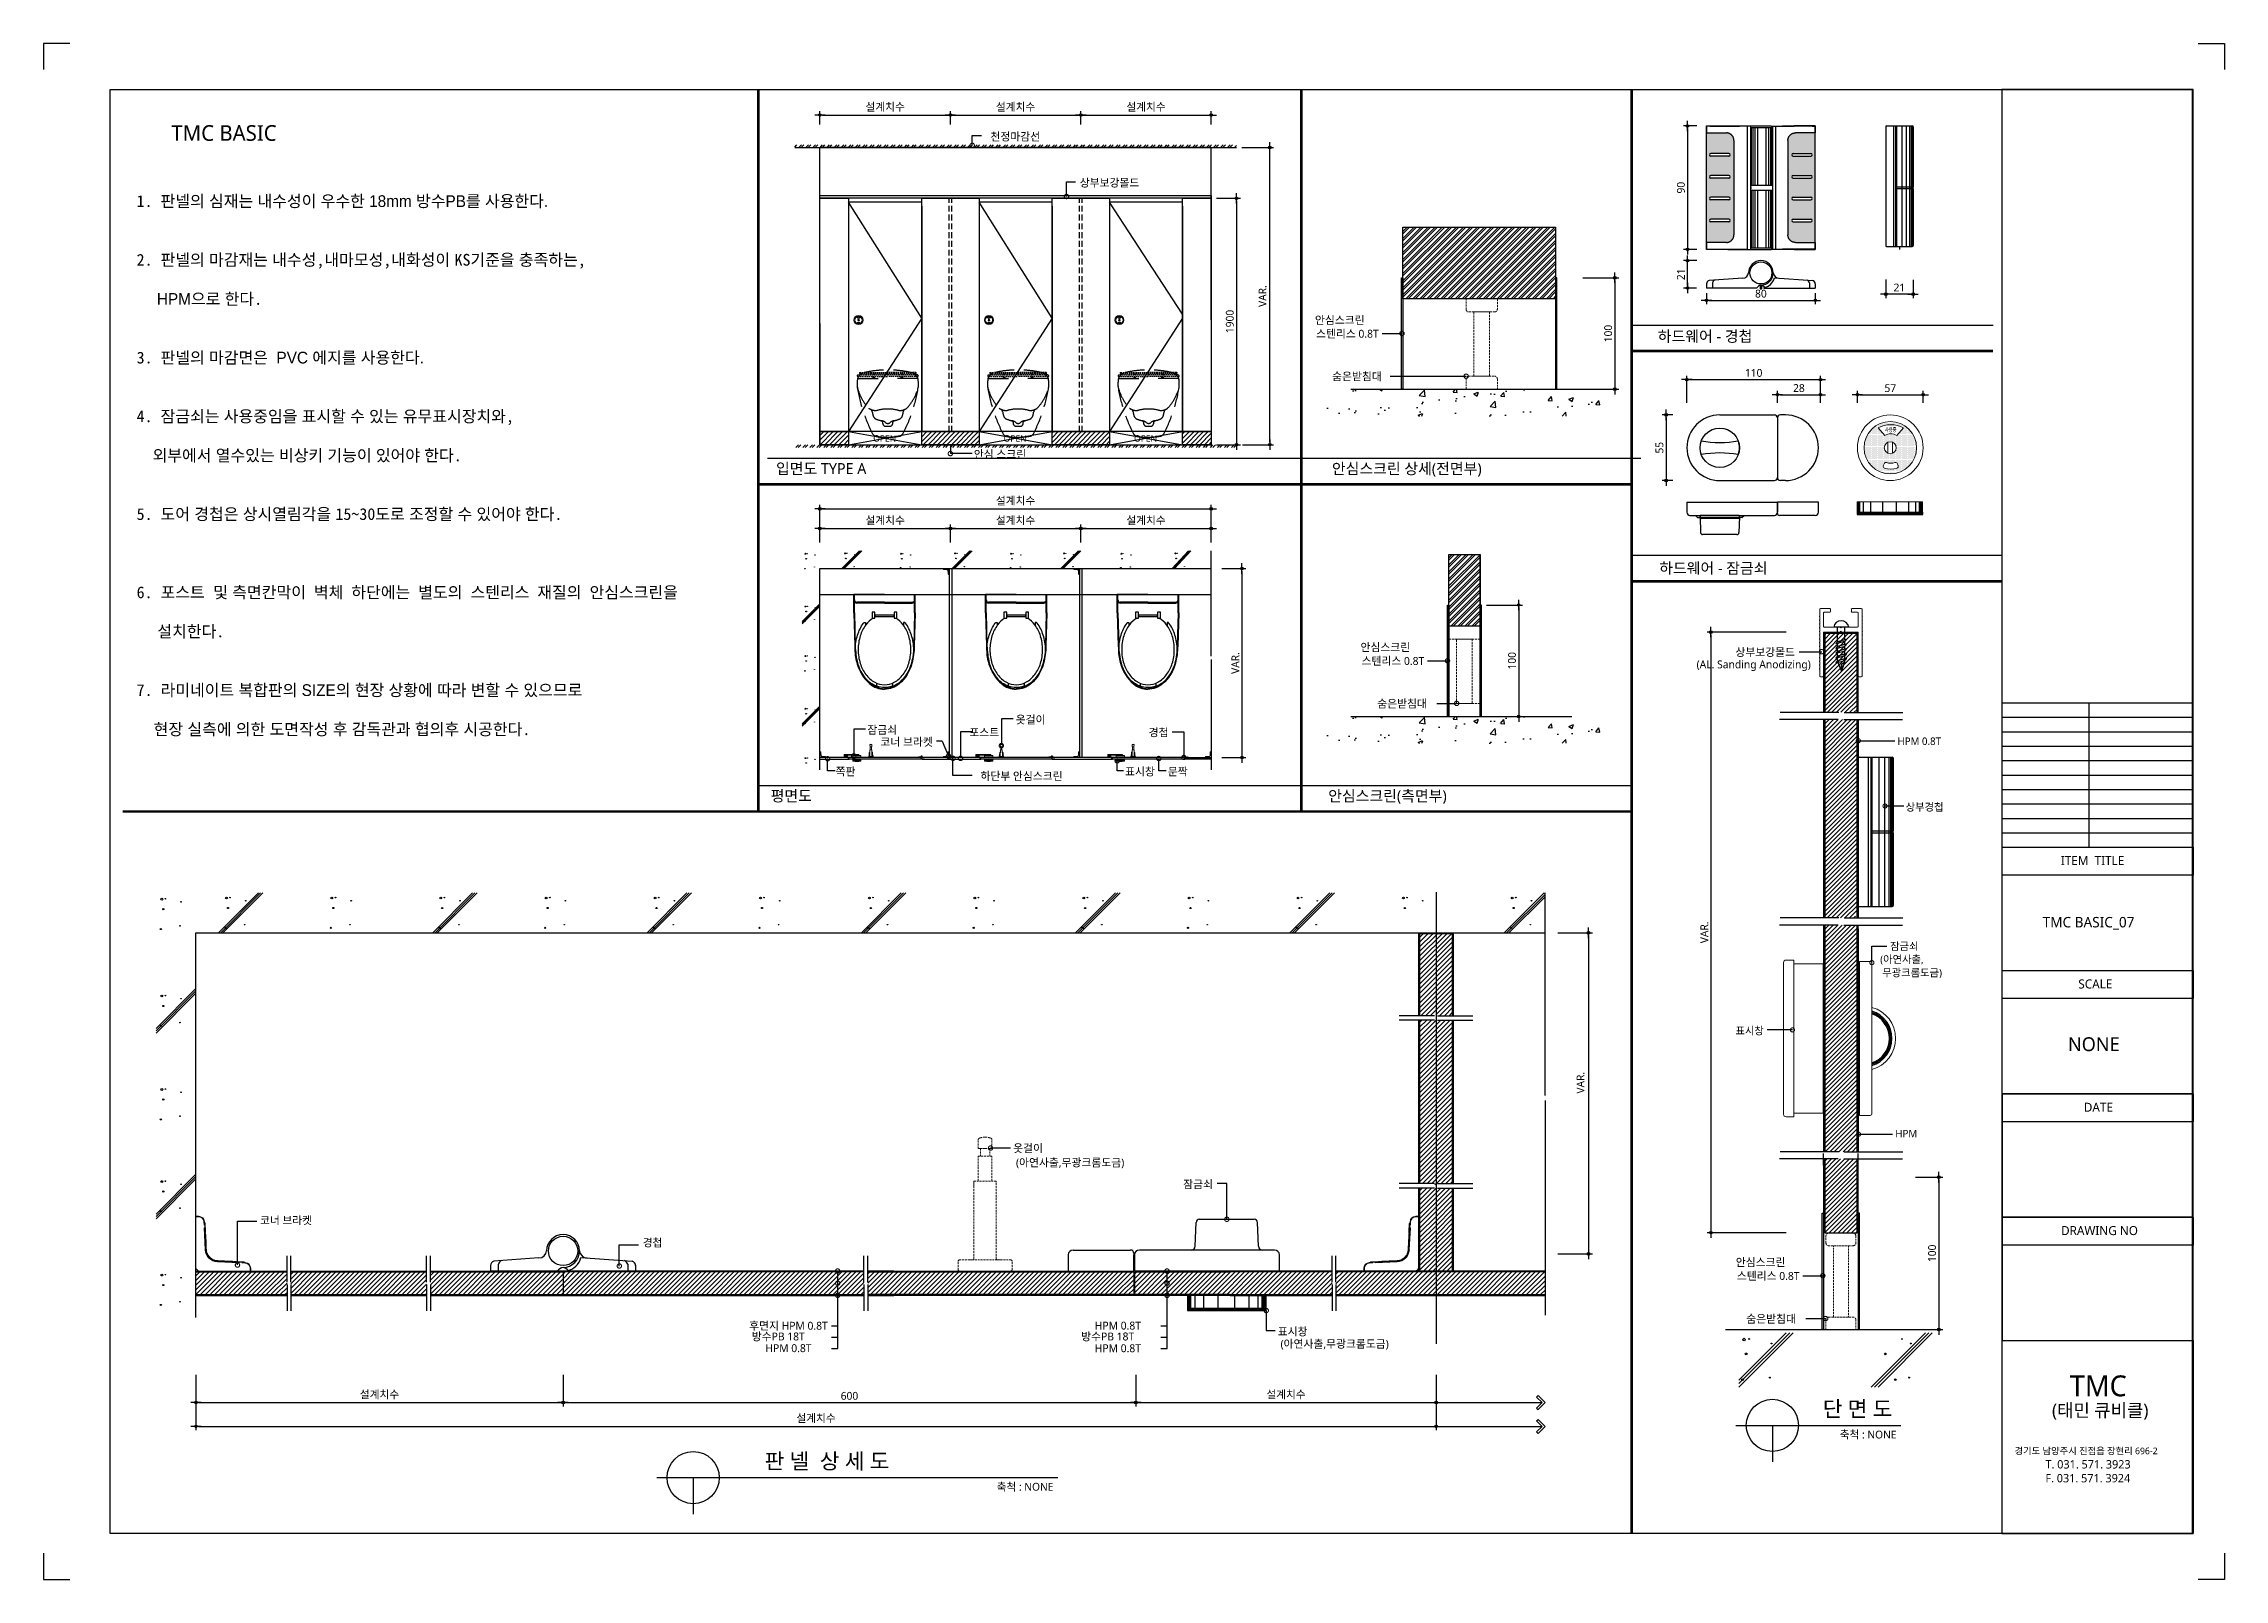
# Model space of a CAD drawing. Extents: x -256 to 8104, y -176 to 5714.
import ezdxf
from ezdxf.enums import TextEntityAlignment as Align

# ---------------------------------------------------------------- set-up
doc = ezdxf.new("R2010")
doc.units = 0
doc.header["$LTSCALE"] = 30
for name, pattern in [('CEN', [62, 60, -1, 0, -1]), ('HIDDEN', [0.375, 0.25, -0.125]), ('HIDDEN2', [4.7625, 3.175, -1.5875])]:
    doc.linetypes.add(name, pattern=pattern)
doc.layers.get('0').update_dxf_attribs({"linetype": 'CONTINUOUS'})
doc.layers.get('DEFPOINTS').update_dxf_attribs({"linetype": 'CONTINUOUS'})
for name, color, linetype in [('02---제품선', 4, 'CONTINUOUS'), ('0_toilet', 6, 'CONTINUOUS'), ('C', 2, 'CONTINUOUS'), ('curior-0Line', 252, 'CONTINUOUS'), ('DIM', 7, 'CONTINUOUS'), ('HAT', 8, 'CONTINUOUS'), ('HID', 9, 'HIDDEN'), ('jac text', 7, 'CONTINUOUS'), ('TIT', 3, 'CONTINUOUS'), ('경첩', 4, 'CONTINUOUS'), ('기타', 1, 'CONTINUOUS'), ('문자', 3, 'CONTINUOUS'), ('부자재', 4, 'CONTINUOUS'), ('상부보강몰드', 4, 'HIDDEN2'), ('옷걸이', 4, 'CONTINUOUS'), ('잠금쇠(회전형)', 4, 'CONTINUOUS'), ('중심선', 1, 'CEN'), ('치수', 1, 'CONTINUOUS'), ('판넬', 2, 'CONTINUOUS'), ('해치', 8, 'CONTINUOUS')]:
    doc.layers.add(name, color=color, linetype=linetype)
doc.styles.add('HDW', font='gulim.ttc')
doc.styles.add('돋움', font='malgun.ttf')
doc.dimstyles.new('10', dxfattribs={"dimscale": 10, "dimtxt": 3, "dimasz": 1, "dimexe": 1.5, "dimexo": 2, "dimgap": 1, "dimtad": 1, "dimdec": 0, "dimlunit": 6, "dimtxsty": '돋움', "dimblk": 'DIMDOT', "dimcen": -1, "dimdle": 1.5, "dimclrt": 3, "dimazin": 3, "dimtfac": 1, "dimtdec": 0, "dimtix": 1, "dimtmove": 2, "dimatfit": 3, "dimldrblk": 'DIMDOT', "dimarcsym": 0})
pattern_1 = [(45, (60955.914, 177.946), (-8.55643, 8.55643), [])]
pattern_2 = [(45, (60148.375, 66.368), (-8.980256, 8.980256), [])]
pattern_3 = [(45, (60151.98, 37.957), (-8.980256, 8.980256), [])]

# ---------------------------------------------------------------- blocks, each defined once
blk = doc.blocks.new('DIMDOT')
at = {"linetype": 'Continuous'}
blk.add_line((-2, 0), (2, 0), dxfattribs=at)
for radius in [0.5, 0.25]:
    blk.add_circle((0, 0), radius, dxfattribs=at)
blk = doc.blocks.new('*D179')
at = {"layer": 'DEFPOINTS', "color": 0}
for p in [(71693.7, 5653.9), (71193.7, 5597.6), (71693.7, 5597.6)]:
    blk.add_point(p, dxfattribs=at)
at = {"layer": 'DIM', "color": 0, "lineweight": -2, "ltscale": 10}
for p, q in [((71193.7, 5617.6), (71193.7, 5668.9)), ((71203.7, 5653.9), (71683.7, 5653.9)), ((71693.7, 5617.6), (71693.7, 5668.9))]:
    blk.add_line(p, q, dxfattribs=at)
at = {"layer": 'DIM', "color": 0, "lineweight": -2, "xscale": 10, "yscale": 10, "zscale": 10, "rotation": 180}
blk.add_blockref('DIMDOT', (71193.7, 5653.9), dxfattribs=at)
at = {"layer": 'DIM', "color": 0, "lineweight": -2, "xscale": 10, "yscale": 10, "zscale": 10}
blk.add_blockref('DIMDOT', (71693.7, 5653.9), dxfattribs=at)
at = {"layer": 'DIM', "color": 3, "insert": (71443.7, 5683.5), "char_height": 30, "attachment_point": 5, "style": '돋움'}
blk.add_mtext('설계치수', dxfattribs=at)
blk = doc.blocks.new('*D180')
at = {"layer": 'DEFPOINTS', "color": 0}
for p in [(72193.7, 5653.9), (71693.7, 5597.6), (72193.7, 5597.6)]:
    blk.add_point(p, dxfattribs=at)
at = {"layer": 'DIM', "color": 0, "lineweight": -2, "ltscale": 10}
for p, q in [((71693.7, 5617.6), (71693.7, 5668.9)), ((71703.7, 5653.9), (72183.7, 5653.9)), ((72193.7, 5617.6), (72193.7, 5668.9))]:
    blk.add_line(p, q, dxfattribs=at)
at = {"layer": 'DIM', "color": 0, "lineweight": -2, "xscale": 10, "yscale": 10, "zscale": 10, "rotation": 180}
blk.add_blockref('DIMDOT', (71693.7, 5653.9), dxfattribs=at)
at = {"layer": 'DIM', "color": 0, "lineweight": -2, "xscale": 10, "yscale": 10, "zscale": 10}
blk.add_blockref('DIMDOT', (72193.7, 5653.9), dxfattribs=at)
at = {"layer": 'DIM', "color": 3, "insert": (71943.7, 5683.5), "char_height": 30, "attachment_point": 5, "style": '돋움'}
blk.add_mtext('설계치수', dxfattribs=at)
blk = doc.blocks.new('*D181')
at = {"layer": 'DEFPOINTS', "color": 0}
for p in [(72693.7, 5653.9), (72193.7, 5597.6), (72693.7, 5597.6)]:
    blk.add_point(p, dxfattribs=at)
at = {"layer": 'DIM', "color": 0, "lineweight": -2, "ltscale": 10}
for p, q in [((72193.7, 5617.6), (72193.7, 5668.9)), ((72203.7, 5653.9), (72683.7, 5653.9)), ((72693.7, 5617.6), (72693.7, 5668.9))]:
    blk.add_line(p, q, dxfattribs=at)
at = {"layer": 'DIM', "color": 0, "lineweight": -2, "xscale": 10, "yscale": 10, "zscale": 10, "rotation": 180}
blk.add_blockref('DIMDOT', (72193.7, 5653.9), dxfattribs=at)
at = {"layer": 'DIM', "color": 0, "lineweight": -2, "xscale": 10, "yscale": 10, "zscale": 10}
blk.add_blockref('DIMDOT', (72693.7, 5653.9), dxfattribs=at)
at = {"layer": 'DIM', "color": 3, "insert": (72443.7, 5683.5), "char_height": 30, "attachment_point": 5, "style": '돋움'}
blk.add_mtext('설계치수', dxfattribs=at)
blk = doc.blocks.new('*D182')
at = {"layer": 'DEFPOINTS', "color": 0}
for p in [(72693.7, 5334.7), (72693.7, 4389.7), (72790.6, 4389.7)]:
    blk.add_point(p, dxfattribs=at)
at = {"layer": 'DIM', "color": 0, "lineweight": -2, "ltscale": 10}
for p, q in [((72713.7, 5334.7), (72805.6, 5334.7)), ((72790.6, 5324.7), (72790.6, 4399.7)), ((72713.7, 4389.7), (72805.6, 4389.7))]:
    blk.add_line(p, q, dxfattribs=at)
at = {"layer": 'DIM', "color": 0, "lineweight": -2, "xscale": 10, "yscale": 10, "zscale": 10}
for p, rotation in [((72790.6, 5334.7), 90), ((72790.6, 4389.7), 270)]:
    blk.add_blockref('DIMDOT', p, dxfattribs=dict(at, rotation=rotation))
at = {"layer": 'DIM', "color": 3, "insert": (72765, 4862.2), "char_height": 30, "attachment_point": 5, "rotation": 90, "style": '돋움'}
blk.add_mtext('1900', dxfattribs=at)
blk = doc.blocks.new('*D183')
at = {"layer": 'DEFPOINTS', "color": 0}
for p in [(72714.7, 3914.8), (72714.7, 3189.8), (72811.6, 3189.8)]:
    blk.add_point(p, dxfattribs=at)
at = {"layer": 'DIM', "color": 0, "lineweight": -2, "ltscale": 10}
for p, q in [((72734.7, 3914.8), (72826.6, 3914.8)), ((72811.6, 3904.8), (72811.6, 3199.8)), ((72734.7, 3189.8), (72826.6, 3189.8))]:
    blk.add_line(p, q, dxfattribs=at)
at = {"layer": 'DIM', "color": 0, "lineweight": -2, "xscale": 10, "yscale": 10, "zscale": 10}
for p, rotation in [((72811.6, 3914.8), 90), ((72811.6, 3189.8), 270)]:
    blk.add_blockref('DIMDOT', p, dxfattribs=dict(at, rotation=rotation))
at = {"layer": 'DIM', "color": 3, "insert": (72786.4, 3552.3), "char_height": 30, "attachment_point": 5, "rotation": 90, "style": '돋움'}
blk.add_mtext('VAR.', dxfattribs=at)
blk = doc.blocks.new('_DOTSMALL')
at = {"color": 0, "linetype": 'ByBlock', "const_width": 0.5}
blk.add_lwpolyline([(-0.0625, 0, 1), (0.0625, 0, 1)], format="xyb", close=True, dxfattribs=at)
blk = doc.blocks.new('A$C63EC304E')
at = {"layer": '치수', "color": 1, "xscale": 2.5, "yscale": 2.5, "zscale": 2.5, "rotation": 234.3098741996962}
blk.add_blockref('_DOTSMALL', (0.31, 0.31), dxfattribs=at)
blk = doc.blocks.new('A$C2BC9653E')
at = {"layer": '치수', "xscale": 0.3333333333333333, "yscale": 0.3333333333333333, "zscale": 0.3333333333333333}
blk.add_blockref('A$C63EC304E', (0, 0), dxfattribs=at)
blk = doc.blocks.new('A$C7FC71301')
at = {"layer": '치수', "rotation": 180}
blk.add_blockref('A$C2BC9653E', (0.21, 0.21), dxfattribs=at)
blk = doc.blocks.new('A$C4A20372B')
at = {"layer": '치수'}
blk.add_blockref('A$C7FC71301', (0, 0), dxfattribs=at)
blk = doc.blocks.new('A$C566469F5')
at = {"layer": '치수'}
blk.add_blockref('A$C4A20372B', (0, 0), dxfattribs=at)
blk = doc.blocks.new('A$C7E317CD4')
at = {"layer": '해치', "xscale": 2, "yscale": 2, "zscale": 2}
blk.add_blockref('A$C566469F5', (0, 0), dxfattribs=at)
blk = doc.blocks.new('A$C601D7F27')
at = {"layer": '치수'}
blk.add_blockref('A$C7E317CD4', (0, 0), dxfattribs=at)
blk = doc.blocks.new('A$C38802C08')
at = {"layer": '치수'}
blk.add_blockref('A$C601D7F27', (0, 0), dxfattribs=at)
blk = doc.blocks.new('*D184')
at = {"layer": 'DEFPOINTS', "color": 0}
for p in [(72693.7, 4068.3), (72193.7, 3995.2), (72693.7, 3995.2)]:
    blk.add_point(p, dxfattribs=at)
at = {"layer": 'DIM', "color": 0, "lineweight": -2, "ltscale": 10}
for p, q in [((72193.7, 4015.2), (72193.7, 4083.3)), ((72203.7, 4068.3), (72683.7, 4068.3)), ((72693.7, 4015.2), (72693.7, 4083.3))]:
    blk.add_line(p, q, dxfattribs=at)
at = {"layer": 'DIM', "color": 0, "lineweight": -2, "xscale": 10, "yscale": 10, "zscale": 10, "rotation": 180}
blk.add_blockref('DIMDOT', (72193.7, 4068.3), dxfattribs=at)
at = {"layer": 'DIM', "color": 0, "lineweight": -2, "xscale": 10, "yscale": 10, "zscale": 10}
blk.add_blockref('DIMDOT', (72693.7, 4068.3), dxfattribs=at)
at = {"layer": 'DIM', "color": 3, "insert": (72443.7, 4098), "char_height": 30, "attachment_point": 5, "style": '돋움'}
blk.add_mtext('설계치수', dxfattribs=at)
blk = doc.blocks.new('*D185')
at = {"layer": 'DEFPOINTS', "color": 0}
for p in [(72693.7, 4143.7), (71193.7, 3995.2), (72693.7, 3995.2)]:
    blk.add_point(p, dxfattribs=at)
at = {"layer": 'DIM', "color": 0, "lineweight": -2, "ltscale": 10}
for p, q in [((71193.7, 4015.2), (71193.7, 4158.7)), ((71203.7, 4143.7), (72683.7, 4143.7)), ((72693.7, 4015.2), (72693.7, 4158.7))]:
    blk.add_line(p, q, dxfattribs=at)
at = {"layer": 'DIM', "color": 0, "lineweight": -2, "xscale": 10, "yscale": 10, "zscale": 10, "rotation": 180}
blk.add_blockref('DIMDOT', (71193.7, 4143.7), dxfattribs=at)
at = {"layer": 'DIM', "color": 0, "lineweight": -2, "xscale": 10, "yscale": 10, "zscale": 10}
blk.add_blockref('DIMDOT', (72693.7, 4143.7), dxfattribs=at)
at = {"layer": 'DIM', "color": 3, "insert": (71943.7, 4173.3), "char_height": 30, "attachment_point": 5, "style": '돋움'}
blk.add_mtext('설계치수', dxfattribs=at)
blk = doc.blocks.new('*D186')
at = {"layer": 'DEFPOINTS', "color": 0}
for p in [(72193.7, 4068.3), (71693.7, 3995.2), (72193.7, 3995.2)]:
    blk.add_point(p, dxfattribs=at)
at = {"layer": 'DIM', "color": 0, "lineweight": -2, "ltscale": 10}
for p, q in [((71693.7, 4015.2), (71693.7, 4083.3)), ((71703.7, 4068.3), (72183.7, 4068.3)), ((72193.7, 4015.2), (72193.7, 4083.3))]:
    blk.add_line(p, q, dxfattribs=at)
at = {"layer": 'DIM', "color": 0, "lineweight": -2, "xscale": 10, "yscale": 10, "zscale": 10, "rotation": 180}
blk.add_blockref('DIMDOT', (71693.7, 4068.3), dxfattribs=at)
at = {"layer": 'DIM', "color": 0, "lineweight": -2, "xscale": 10, "yscale": 10, "zscale": 10}
blk.add_blockref('DIMDOT', (72193.7, 4068.3), dxfattribs=at)
at = {"layer": 'DIM', "color": 3, "insert": (71943.7, 4098), "char_height": 30, "attachment_point": 5, "style": '돋움'}
blk.add_mtext('설계치수', dxfattribs=at)
blk = doc.blocks.new('*D187')
at = {"layer": 'DEFPOINTS', "color": 0}
for p in [(71693.7, 4068.3), (71193.7, 3995.2), (71693.7, 3995.2)]:
    blk.add_point(p, dxfattribs=at)
at = {"layer": 'DIM', "color": 0, "lineweight": -2, "ltscale": 10}
for p, q in [((71193.7, 4015.2), (71193.7, 4083.3)), ((71203.7, 4068.3), (71683.7, 4068.3)), ((71693.7, 4015.2), (71693.7, 4083.3))]:
    blk.add_line(p, q, dxfattribs=at)
at = {"layer": 'DIM', "color": 0, "lineweight": -2, "xscale": 10, "yscale": 10, "zscale": 10, "rotation": 180}
blk.add_blockref('DIMDOT', (71193.7, 4068.3), dxfattribs=at)
at = {"layer": 'DIM', "color": 0, "lineweight": -2, "xscale": 10, "yscale": 10, "zscale": 10}
blk.add_blockref('DIMDOT', (71693.7, 4068.3), dxfattribs=at)
at = {"layer": 'DIM', "color": 3, "insert": (71443.7, 4098), "char_height": 30, "attachment_point": 5, "style": '돋움'}
blk.add_mtext('설계치수', dxfattribs=at)
blk = doc.blocks.new('*D188')
at = {"layer": 'DEFPOINTS', "color": 0}
for p in [(75029.1, 4639.2), (74517.1, 4530.6), (75029.1, 4530.6)]:
    blk.add_point(p, dxfattribs=at)
at = {"layer": 'DIM', "color": 0, "lineweight": -2, "ltscale": 10}
for p, q in [((74517.1, 4550.6), (74517.1, 4654.2)), ((74527.1, 4639.2), (75019.1, 4639.2)), ((75029.1, 4550.6), (75029.1, 4654.2))]:
    blk.add_line(p, q, dxfattribs=at)
at = {"layer": 'DIM', "color": 0, "lineweight": -2, "xscale": 10, "yscale": 10, "zscale": 10, "rotation": 180}
blk.add_blockref('DIMDOT', (74517.1, 4639.2), dxfattribs=at)
at = {"layer": 'DIM', "color": 0, "lineweight": -2, "xscale": 10, "yscale": 10, "zscale": 10}
blk.add_blockref('DIMDOT', (75029.1, 4639.2), dxfattribs=at)
at = {"layer": 'DIM', "color": 3, "insert": (74773.1, 4664.8), "char_height": 30, "attachment_point": 5, "style": '돋움'}
blk.add_mtext('110', dxfattribs=at)
blk = doc.blocks.new('*D189')
at = {"layer": 'DEFPOINTS', "color": 0}
for p in [(74864.1, 4530.6), (75029.1, 4581.3), (75029.1, 4530.6)]:
    blk.add_point(p, dxfattribs=at)
at = {"layer": 'DIM', "color": 0, "lineweight": -2, "ltscale": 10}
for p, q in [((74864.1, 4550.6), (74864.1, 4596.3)), ((74874.1, 4581.3), (75019.1, 4581.3)), ((75029.1, 4550.6), (75029.1, 4596.3))]:
    blk.add_line(p, q, dxfattribs=at)
at = {"layer": 'DIM', "color": 0, "lineweight": -2, "xscale": 10, "yscale": 10, "zscale": 10, "rotation": 180}
blk.add_blockref('DIMDOT', (74864.1, 4581.3), dxfattribs=at)
at = {"layer": 'DIM', "color": 0, "lineweight": -2, "xscale": 10, "yscale": 10, "zscale": 10}
blk.add_blockref('DIMDOT', (75029.1, 4581.3), dxfattribs=at)
at = {"layer": 'DIM', "color": 3, "insert": (74946.6, 4606.8), "char_height": 30, "attachment_point": 5, "style": '돋움'}
blk.add_mtext('28', dxfattribs=at)
blk = doc.blocks.new('*D190')
at = {"layer": 'DEFPOINTS', "color": 0}
for p in [(75170.9, 4530.6), (75422.9, 4581.3), (75422.9, 4530.6)]:
    blk.add_point(p, dxfattribs=at)
at = {"layer": 'DIM', "color": 0, "lineweight": -2, "ltscale": 10}
for p, q in [((75170.9, 4550.6), (75170.9, 4596.3)), ((75180.9, 4581.3), (75412.9, 4581.3)), ((75422.9, 4550.6), (75422.9, 4596.3))]:
    blk.add_line(p, q, dxfattribs=at)
at = {"layer": 'DIM', "color": 0, "lineweight": -2, "xscale": 10, "yscale": 10, "zscale": 10, "rotation": 180}
blk.add_blockref('DIMDOT', (75170.9, 4581.3), dxfattribs=at)
at = {"layer": 'DIM', "color": 0, "lineweight": -2, "xscale": 10, "yscale": 10, "zscale": 10}
blk.add_blockref('DIMDOT', (75422.9, 4581.3), dxfattribs=at)
at = {"layer": 'DIM', "color": 3, "insert": (75296.9, 4606.5), "char_height": 30, "attachment_point": 5, "style": '돋움'}
blk.add_mtext('57', dxfattribs=at)
blk = doc.blocks.new('*D191')
at = {"layer": 'DEFPOINTS', "color": 0}
for p in [(74574.8, 5612), (74519.8, 5138.9), (74574.8, 5138.9)]:
    blk.add_point(p, dxfattribs=at)
at = {"layer": 'DIM', "color": 0, "lineweight": -2, "ltscale": 10}
for p, q in [((74554.8, 5612), (74504.8, 5612)), ((74519.8, 5602), (74519.8, 5148.9)), ((74554.8, 5138.9), (74504.8, 5138.9))]:
    blk.add_line(p, q, dxfattribs=at)
at = {"layer": 'DIM', "color": 0, "lineweight": -2, "xscale": 10, "yscale": 10, "zscale": 10}
for p, rotation in [((74519.8, 5612), 90), ((74519.8, 5138.9), 270)]:
    blk.add_blockref('DIMDOT', p, dxfattribs=dict(at, rotation=rotation))
at = {"layer": 'DIM', "color": 3, "insert": (74494.3, 5375.4), "char_height": 30, "attachment_point": 5, "rotation": 90, "style": '돋움'}
blk.add_mtext('90', dxfattribs=at)
blk = doc.blocks.new('*D192')
at = {"layer": 'DEFPOINTS', "color": 0}
for p in [(74592.4, 4990.6), (75009.5, 4990.6), (75009.5, 4943.3)]:
    blk.add_point(p, dxfattribs=at)
at = {"layer": 'DIM', "color": 0, "lineweight": -2, "ltscale": 10}
for p, q in [((74592.4, 4970.6), (74592.4, 4928.3)), ((74602.4, 4943.3), (74999.5, 4943.3)), ((75009.5, 4970.6), (75009.5, 4928.3))]:
    blk.add_line(p, q, dxfattribs=at)
at = {"layer": 'DIM', "color": 0, "lineweight": -2, "xscale": 10, "yscale": 10, "zscale": 10, "rotation": 180}
blk.add_blockref('DIMDOT', (74592.4, 4943.3), dxfattribs=at)
at = {"layer": 'DIM', "color": 0, "lineweight": -2, "xscale": 10, "yscale": 10, "zscale": 10}
blk.add_blockref('DIMDOT', (75009.5, 4943.3), dxfattribs=at)
at = {"layer": 'DIM', "color": 3, "insert": (74800.9, 4968.8), "char_height": 30, "attachment_point": 5, "style": '돋움'}
blk.add_mtext('80', dxfattribs=at)
blk = doc.blocks.new('*D193')
at = {"layer": 'DEFPOINTS', "color": 0}
for p in [(74519.8, 5095.6), (74574.8, 5095.6), (74574.1, 4990.6)]:
    blk.add_point(p, dxfattribs=at)
at = {"layer": 'DIM', "color": 0, "lineweight": -2, "ltscale": 10}
for p, q in [((74554.8, 5095.6), (74504.8, 5095.6)), ((74519.8, 5000.6), (74519.8, 5085.6)), ((74554.1, 4990.6), (74504.8, 4990.6))]:
    blk.add_line(p, q, dxfattribs=at)
at = {"layer": 'DIM', "color": 0, "lineweight": -2, "xscale": 10, "yscale": 10, "zscale": 10}
for p, rotation in [((74519.8, 5095.6), 90), ((74519.8, 4990.6), 270)]:
    blk.add_blockref('DIMDOT', p, dxfattribs=dict(at, rotation=rotation))
at = {"layer": 'DIM', "color": 3, "insert": (74494.4, 5043.1), "char_height": 30, "attachment_point": 5, "rotation": 90, "style": '돋움'}
blk.add_mtext('21', dxfattribs=at)
blk = doc.blocks.new('*D194')
at = {"layer": 'DEFPOINTS', "color": 0}
for p in [(75279.3, 5042.8), (75384.3, 5042.1), (75279.3, 4967.1)]:
    blk.add_point(p, dxfattribs=at)
at = {"layer": 'DIM', "color": 0, "lineweight": -2, "ltscale": 10}
for p, q in [((75279.3, 5022.8), (75279.3, 4952.1)), ((75384.3, 5022.1), (75384.3, 4952.1)), ((75374.3, 4967.1), (75289.3, 4967.1))]:
    blk.add_line(p, q, dxfattribs=at)
at = {"layer": 'DIM', "color": 0, "lineweight": -2, "xscale": 10, "yscale": 10, "zscale": 10, "rotation": 180}
blk.add_blockref('DIMDOT', (75279.3, 4967.1), dxfattribs=at)
at = {"layer": 'DIM', "color": 0, "lineweight": -2, "xscale": 10, "yscale": 10, "zscale": 10}
blk.add_blockref('DIMDOT', (75384.3, 4967.1), dxfattribs=at)
at = {"layer": 'DIM', "color": 3, "insert": (75331.8, 4992.5), "char_height": 30, "attachment_point": 5, "style": '돋움'}
blk.add_mtext('21', dxfattribs=at)
blk = doc.blocks.new('A$C10E41893')
at = {"layer": '부자재'}
for p, q in [((6, 0), (6, 196)), ((123, 196), (6, 196)), ((123, 192), (6, 192)), ((55, 0), (55, 177)), ((61, 0), (61, 177)), ((6, 0), (6, -196)), ((55, 0), (55, -177)), ((61, 0), (61, -177)), ((123, -192), (6, -192)), ((123, -196), (6, -196))]:
    blk.add_line(p, q, dxfattribs=at)
for points in [[(123, 196, -0.012538), (123, 196), (335, 190, -0.055395), (445, 175, -0.154276), (577, 93, -0.179504), (612, 0, -0.179504)], [(123, 192, -0.012538), (123, 192), (335, 187, -0.055395), (444, 172, -0.154276), (574, 91, -0.179504), (608, 0, -0.179504)], [(157, -72, 0.089162), (200, -119, 0.085733), (270, -155, 0.075373), (359, -168, 0.075373), (447, -155, 0.085733), (517, -119, 0.106084), (567, -62, 0.126931), (583, 0, 0.126931), (567, 62, 0.106084), (517, 119, 0.085733), (447, 155, 0.075373), (359, 168, 0.075373), (270, 155, 0.085733), (200, 119, 0.089162), (157, 72)], [(572, 51), (589, 51), (589, 60, 0.021185), (583, 71, 0.106084), (528, 134, 0.085733), (453, 172, 0.075373), (359, 187, 0.075373), (265, 172, 0.085733), (189, 134, 0.007337), (184, 130), (184, 122), (205, 122)], [(123, -196, 0.012538), (123, -196), (335, -190, 0.055395), (445, -175, 0.154276), (577, -93, 0.179504), (612, 0, 0.179504)], [(123, -192, 0.012538), (123, -192), (335, -187, 0.055395), (444, -172, 0.154276), (574, -91, 0.179504), (608, 0, 0.179504)], [(589, -51, 0.090214), (598, 0, 0.090214), (589, 51, 0.106084)], [(572, -51), (589, -51), (589, -60, -0.021185), (583, -71, -0.106084), (528, -134, -0.085733), (453, -172, -0.075373), (359, -187, -0.075373), (265, -172, -0.085733), (189, -134, -0.007337), (184, -130), (184, -122), (205, -122)]]:
    blk.add_lwpolyline(points, format="xyb", dxfattribs=at)
blk.add_lwpolyline([(138, -61), (119, -61), (119, -79), (157, -79), (157, -61), (138, -61), (147, -61), (147, 61), (138, 61), (157, 61), (157, 79), (119, 79), (119, 61), (138, 61), (138, -61), (119, -61)], dxfattribs=at)
for centre, start, end in [((40, 177), 0, 90), ((46, 177), 0, 90), ((40, -177), 270, 0), ((46, -177), 270, 0)]:
    blk.add_arc(centre, 15, start, end, dxfattribs=at)
blk = doc.blocks.new('A$C460A2A32')
at = {"color": 0}
for p, q in [((3, 20), (0, 16)), ((3, 20), (9, 20)), ((4, 10), (162, 10)), ((9, 20), (162, 20)), ((13, 32), (11, 30)), ((13, 32), (162, 32)), ((13, 27), (162, 27)), ((312, 32), (162, 32)), ((312, 27), (162, 27)), ((316, 20), (162, 20)), ((321, 10), (162, 10)), ((312, 32), (313, 30)), ((322, 20), (316, 20)), ((322, 20), (324, 16))]:
    blk.add_line(p, q, dxfattribs=at)
for centre, radius, start, end in [((4, 14), 4, 150.0107, 270), ((13, 29), 2, 135, 270), ((109, 28), 26, 182.6717, 198.4118), ((109, 10), 26, 180, 202.6199), ((107, 28), 23, 183.0205, 200.9186), ((107, 10), 23, 180, 205.7715), ((69, 10), 23, 334.2285, 0), ((69, 28), 23, 339.0814, 356.9795), ((67, 10), 26, 337.3801, 0), ((67, 28), 26, 341.5882, 357.3283), ((257, 10), 26, 180, 202.6199), ((257, 28), 26, 182.6717, 198.4118), ((256, 28), 23, 183.0205, 200.9186), ((256, 10), 23, 180, 205.7715), ((217, 10), 23, 334.2285, 0), ((217, 28), 23, 339.0814, 356.9795), ((216, 28), 26, 341.5882, 357.3283), ((216, 10), 26, 337.3801, 0), ((312, 29), 2, 270, 45), ((321, 14), 4, 270, 29.9893)]:
    blk.add_arc(centre, radius, start, end, dxfattribs=at)
blk = doc.blocks.new('*D195')
at = {"layer": 'DEFPOINTS', "color": 0}
for p in [(74482.8, 4504.1), (74437.2, 4252.1), (74482.8, 4252.1)]:
    blk.add_point(p, dxfattribs=at)
at = {"layer": 'DIM', "color": 0, "lineweight": -2, "ltscale": 10}
for p, q in [((74462.8, 4504.1), (74422.2, 4504.1)), ((74437.2, 4494.1), (74437.2, 4262.1)), ((74462.8, 4252.1), (74422.2, 4252.1))]:
    blk.add_line(p, q, dxfattribs=at)
at = {"layer": 'DIM', "color": 0, "lineweight": -2, "xscale": 10, "yscale": 10, "zscale": 10}
for p, rotation in [((74437.2, 4504.1), 90), ((74437.2, 4252.1), 270)]:
    blk.add_blockref('DIMDOT', p, dxfattribs=dict(at, rotation=rotation))
at = {"layer": 'DIM', "color": 3, "insert": (74411.9, 4378.1), "char_height": 30, "attachment_point": 5, "rotation": 90, "style": '돋움'}
blk.add_mtext('55', dxfattribs=at)
blk = doc.blocks.new('*D196')
at = {"layer": 'DEFPOINTS', "color": 0}
for p in [(74918.1, 3671), (74609.4, 1367.7), (74918.1, 1367.7)]:
    blk.add_point(p, dxfattribs=at)
at = {"layer": 'DIM', "color": 0, "lineweight": -2, "ltscale": 10}
for p, q in [((74898.1, 3671), (74594.4, 3671)), ((74609.4, 3661), (74609.4, 1377.7)), ((74898.1, 1367.7), (74594.4, 1367.7))]:
    blk.add_line(p, q, dxfattribs=at)
at = {"layer": 'DIM', "color": 0, "lineweight": -2, "xscale": 10, "yscale": 10, "zscale": 10}
for p, rotation in [((74609.4, 3671), 90), ((74609.4, 1367.7), 270)]:
    blk.add_blockref('DIMDOT', p, dxfattribs=dict(at, rotation=rotation))
at = {"layer": 'DIM', "color": 3, "insert": (74584.1, 2519.4), "char_height": 30, "attachment_point": 5, "rotation": 90, "style": '돋움'}
blk.add_mtext('VAR.', dxfattribs=at)
blk = doc.blocks.new('A$C13EB2441')
for p, q in [((0.84, 7.37), (0.84, 14.11)), ((0.84, 6.74), (0.84, 0))]:
    blk.add_line(p, q)
blk = doc.blocks.new('*D197')
at = {"layer": 'DEFPOINTS', "color": 0}
for p in [(75373.8, 1580.5), (75382.9, 996.2), (75482.8, 996.2)]:
    blk.add_point(p, dxfattribs=at)
at = {"layer": 'DIM', "color": 0, "lineweight": -2, "ltscale": 10}
for p, q in [((75393.8, 1580.5), (75497.8, 1580.5)), ((75482.8, 1570.5), (75482.8, 1006.2)), ((75402.9, 996.2), (75497.8, 996.2))]:
    blk.add_line(p, q, dxfattribs=at)
at = {"layer": 'DIM', "color": 0, "lineweight": -2, "xscale": 10, "yscale": 10, "zscale": 10}
for p, rotation in [((75482.8, 1580.5), 90), ((75482.8, 996.2), 270)]:
    blk.add_blockref('DIMDOT', p, dxfattribs=dict(at, rotation=rotation))
at = {"layer": 'DIM', "color": 3, "insert": (75457.2, 1288.4), "char_height": 30, "attachment_point": 5, "rotation": 90, "style": '돋움'}
blk.add_mtext('100', dxfattribs=at)
blk = doc.blocks.new('*D198')
at = {"layer": 'DEFPOINTS', "color": 0}
for p in [(72790.6, 5529.5), (72918, 5529.5), (72793.1, 4389.7)]:
    blk.add_point(p, dxfattribs=at)
at = {"layer": 'DIM', "color": 0, "lineweight": -2, "ltscale": 10}
for p, q in [((72810.6, 5529.5), (72933, 5529.5)), ((72918, 4399.7), (72918, 5519.5)), ((72813.1, 4389.7), (72933, 4389.7))]:
    blk.add_line(p, q, dxfattribs=at)
at = {"layer": 'DIM', "color": 0, "lineweight": -2, "xscale": 10, "yscale": 10, "zscale": 10}
for p, rotation in [((72918, 5529.5), 90), ((72918, 4389.7), 270)]:
    blk.add_blockref('DIMDOT', p, dxfattribs=dict(at, rotation=rotation))
at = {"layer": 'DIM', "color": 3, "insert": (72890.7, 4959.6), "char_height": 30, "attachment_point": 5, "rotation": 90, "style": '돋움'}
blk.add_mtext('VAR.', dxfattribs=at)
blk = doc.blocks.new('*D199')
at = {"layer": 'DEFPOINTS', "color": 0}
for p in [(68801.8, 841.9), (70208.9, 841.9), (70208.9, 716.2)]:
    blk.add_point(p, dxfattribs=at)
at = {"layer": 'DIM', "color": 0, "lineweight": -2, "ltscale": 10}
for p, q in [((68801.8, 821.9), (68801.8, 701.2)), ((70208.9, 821.9), (70208.9, 701.2)), ((68811.8, 716.2), (70198.9, 716.2))]:
    blk.add_line(p, q, dxfattribs=at)
at = {"layer": 'DIM', "color": 0, "lineweight": -2, "xscale": 10, "yscale": 10, "zscale": 10, "rotation": 180}
blk.add_blockref('DIMDOT', (68801.8, 716.2), dxfattribs=at)
at = {"layer": 'DIM', "color": 0, "lineweight": -2, "xscale": 10, "yscale": 10, "zscale": 10}
blk.add_blockref('DIMDOT', (70208.9, 716.2), dxfattribs=at)
at = {"layer": 'DIM', "color": 3, "insert": (69505.3, 745.8), "char_height": 30, "attachment_point": 5, "style": '돋움'}
blk.add_mtext('설계치수', dxfattribs=at)
blk = doc.blocks.new('*D200')
at = {"layer": 'DEFPOINTS', "color": 0}
for p in [(68801.8, 841.9), (73555.7, 841.9), (73555.7, 624.7)]:
    blk.add_point(p, dxfattribs=at)
at = {"layer": 'DIM', "color": 0, "lineweight": -2, "ltscale": 10}
for p, q in [((68801.8, 821.9), (68801.8, 609.7)), ((73555.7, 821.9), (73555.7, 609.7)), ((68811.8, 624.7), (73545.7, 624.7))]:
    blk.add_line(p, q, dxfattribs=at)
at = {"layer": 'DIM', "color": 0, "lineweight": -2, "xscale": 10, "yscale": 10, "zscale": 10, "rotation": 180}
blk.add_blockref('DIMDOT', (68801.8, 624.7), dxfattribs=at)
at = {"layer": 'DIM', "color": 0, "lineweight": -2, "xscale": 10, "yscale": 10, "zscale": 10}
blk.add_blockref('DIMDOT', (73555.7, 624.7), dxfattribs=at)
at = {"layer": 'DIM', "color": 3, "insert": (71178.7, 654.4), "char_height": 30, "attachment_point": 5, "style": '돋움'}
blk.add_mtext('설계치수', dxfattribs=at)
blk = doc.blocks.new('*D201')
at = {"layer": 'DEFPOINTS', "color": 0}
for p in [(72404.8, 841.9), (73555.7, 841.9), (73555.7, 716.2)]:
    blk.add_point(p, dxfattribs=at)
at = {"layer": 'DIM', "color": 0, "lineweight": -2, "ltscale": 10}
for p, q in [((72404.8, 821.9), (72404.8, 701.2)), ((73555.7, 821.9), (73555.7, 701.2)), ((72414.8, 716.2), (73545.7, 716.2))]:
    blk.add_line(p, q, dxfattribs=at)
at = {"layer": 'DIM', "color": 0, "lineweight": -2, "xscale": 10, "yscale": 10, "zscale": 10, "rotation": 180}
blk.add_blockref('DIMDOT', (72404.8, 716.2), dxfattribs=at)
at = {"layer": 'DIM', "color": 0, "lineweight": -2, "xscale": 10, "yscale": 10, "zscale": 10}
blk.add_blockref('DIMDOT', (73555.7, 716.2), dxfattribs=at)
at = {"layer": 'DIM', "color": 3, "insert": (72980.3, 745.8), "char_height": 30, "attachment_point": 5, "style": '돋움'}
blk.add_mtext('설계치수', dxfattribs=at)
blk = doc.blocks.new('*D202')
at = {"layer": 'DEFPOINTS', "color": 0}
for p in [(70208.9, 841.9), (72404.8, 841.9), (72404.8, 716.2)]:
    blk.add_point(p, dxfattribs=at)
at = {"layer": 'DIM', "color": 0, "lineweight": -2, "ltscale": 10}
for p, q in [((70208.9, 821.9), (70208.9, 701.2)), ((72404.8, 821.9), (72404.8, 701.2)), ((70218.9, 716.2), (72394.8, 716.2))]:
    blk.add_line(p, q, dxfattribs=at)
at = {"layer": 'DIM', "color": 0, "lineweight": -2, "xscale": 10, "yscale": 10, "zscale": 10, "rotation": 180}
blk.add_blockref('DIMDOT', (70208.9, 716.2), dxfattribs=at)
at = {"layer": 'DIM', "color": 0, "lineweight": -2, "xscale": 10, "yscale": 10, "zscale": 10}
blk.add_blockref('DIMDOT', (72404.8, 716.2), dxfattribs=at)
at = {"layer": 'DIM', "color": 3, "insert": (71306.9, 741.7), "char_height": 30, "attachment_point": 5, "style": '돋움'}
blk.add_mtext('600', dxfattribs=at)
blk = doc.blocks.new('A$C06B31977')
for p, q in [((1.26, 11.06), (1.26, 21.17)), ((1.26, 10.11), (1.26, 0))]:
    blk.add_line(p, q)
blk = doc.blocks.new('*D203')
at = {"layer": 'DEFPOINTS', "color": 0}
for p in [(74002.5, 2517.5), (74002.5, 1286.2), (74140.3, 1286.2)]:
    blk.add_point(p, dxfattribs=at)
at = {"layer": 'DIM', "color": 0, "lineweight": -2, "ltscale": 10}
for p, q in [((74022.5, 2517.5), (74155.3, 2517.5)), ((74140.3, 2507.5), (74140.3, 1296.2)), ((74022.5, 1286.2), (74155.3, 1286.2))]:
    blk.add_line(p, q, dxfattribs=at)
at = {"layer": 'DIM', "color": 0, "lineweight": -2, "xscale": 10, "yscale": 10, "zscale": 10}
for p, rotation in [((74140.3, 2517.5), 90), ((74140.3, 1286.2), 270)]:
    blk.add_blockref('DIMDOT', p, dxfattribs=dict(at, rotation=rotation))
at = {"layer": 'DIM', "color": 3, "insert": (74109.6, 1942.8), "char_height": 30, "attachment_point": 5, "rotation": 90, "style": '돋움'}
blk.add_mtext('VAR.', dxfattribs=at)
blk = doc.blocks.new('*D204')
at = {"layer": 'DEFPOINTS', "color": 0}
for p in [(73729.4, 3774.8), (73729.4, 3347.4), (73872.3, 3347.4)]:
    blk.add_point(p, dxfattribs=at)
at = {"layer": 'DIM', "color": 0, "lineweight": -2, "ltscale": 10}
for p, q in [((73749.4, 3774.8), (73887.3, 3774.8)), ((73872.3, 3764.8), (73872.3, 3357.4)), ((73749.4, 3347.4), (73887.3, 3347.4))]:
    blk.add_line(p, q, dxfattribs=at)
at = {"layer": 'DIM', "color": 0, "lineweight": -2, "xscale": 10, "yscale": 10, "zscale": 10}
for p, rotation in [((73872.3, 3774.8), 90), ((73872.3, 3347.4), 270)]:
    blk.add_blockref('DIMDOT', p, dxfattribs=dict(at, rotation=rotation))
at = {"layer": 'DIM', "color": 3, "insert": (73846.7, 3561.1), "char_height": 30, "attachment_point": 5, "rotation": 90, "style": '돋움'}
blk.add_mtext('100', dxfattribs=at)
blk = doc.blocks.new('*D205')
at = {"layer": 'DEFPOINTS', "color": 0}
for p in [(74098.1, 5029.8), (74098.1, 4602.3), (74241, 4602.3)]:
    blk.add_point(p, dxfattribs=at)
at = {"layer": 'DIM', "color": 0, "lineweight": -2, "ltscale": 10}
for p, q in [((74118.1, 5029.8), (74256, 5029.8)), ((74241, 5019.8), (74241, 4612.3)), ((74118.1, 4602.3), (74256, 4602.3))]:
    blk.add_line(p, q, dxfattribs=at)
at = {"layer": 'DIM', "color": 0, "lineweight": -2, "xscale": 10, "yscale": 10, "zscale": 10}
for p, rotation in [((74241, 5029.8), 90), ((74241, 4602.3), 270)]:
    blk.add_blockref('DIMDOT', p, dxfattribs=dict(at, rotation=rotation))
at = {"layer": 'DIM', "color": 3, "insert": (74215.4, 4816), "char_height": 30, "attachment_point": 5, "rotation": 90, "style": '돋움'}
blk.add_mtext('100', dxfattribs=at)
blk = doc.blocks.new('BASIC_07', base_point=(68473.5, 213.7))
h = blk.add_hatch()
h.set_pattern_fill('ANSI31', color=2, style=0)
h.set_pattern_definition([(45, (71709.89, 1810.6277), (-2.245064, 2.245064), [])])
h.paths.add_polyline_path([(73604.4, 3774.8), (73599.4, 3774.8), (73599.4, 3563.2, -1), (73599.4, 3559), (73599.4, 3347.4), (73604.4, 3347.4)])
h.paths.add_polyline_path([(73729.4, 3559, -1), (73729.4, 3563.2), (73729.4, 3774.8), (73724.4, 3774.8), (73724.4, 3347.4), (73729.4, 3347.4)])
at = {"layer": 'HAT'}
h = blk.add_hatch(dxfattribs=at)
h.set_pattern_fill('ANSI32', color=256, scale=2, style=0)
h.set_pattern_definition([(45, (59857.61, -103.52), (-13.470384, 13.470384), []), (45, (59866.59, -103.52), (-13.470384, 13.470384), [])])
h.paths.add_polyline_path([(71097, 5539.5), (72790.6, 5539.5), (72790.6, 5529.5), (71097, 5529.5)])
h = blk.add_hatch(dxfattribs=at)
h.set_pattern_fill('ANSI32', color=256, scale=2, style=0)
h.set_pattern_definition([(45, (60171.724, -29.362), (-13.470384, 13.470384), []), (45, (60180.704, -29.362), (-13.470384, 13.470384), [])])
h.paths.add_polyline_path([(73428.6, 5223.6), (74014, 5223.6), (74014, 4948.9), (73428.6, 4948.9)])
h = blk.add_hatch(dxfattribs=at)
h.set_pattern_fill('ANSI32', color=256, scale=2, style=0)
h.set_pattern_definition([(45, (59857.61, 78.46), (-13.470384, 13.470384), []), (45, (59866.59, 78.46), (-13.470384, 13.470384), [])])
h.paths.add_polyline_path([(71097, 4379.2), (72790.6, 4379.2), (72790.6, 4389.2), (71097, 4389.2)])
h = blk.add_hatch(dxfattribs=at)
h.set_pattern_fill('ANSI32', color=256, scale=2, style=0)
h.set_pattern_definition([(45, (68523.04, -29.362), (-13.470384, 13.470384), []), (45, (68532.021, -29.362), (-13.470384, 13.470384), [])])
h.paths.add_polyline_path([(73724.4, 3968.6), (73604.4, 3968.6), (73604.4, 3694), (73724.4, 3694), (73724.4, 3774.8)])
at = {"layer": 'HAT', "transparency": 33554687}
h = blk.add_hatch(dxfattribs=at)
h.set_pattern_fill('ANSI31', color=256, scale=3.811219)
h.set_pattern_definition(pattern_1)
h.paths.add_polyline_path([(75099.4, 3363.3), (75120.5, 3363.3), (75169.5, 3363.3), (75169.5, 3666.3), (75045.6, 3666.3), (75045.6, 3363.3)])
at = {"layer": 'HAT'}
h = blk.add_hatch(dxfattribs=at)
h.set_pattern_fill('ANSI31', color=256, scale=3.811219, style=0)
h.set_pattern_definition(pattern_1)
edge = h.paths.add_edge_path()
edge.add_line((75169.5, 3289.2), (75112.9, 3289.2))
edge.add_arc((75110.9, 3289.2), 1.99, -54.30987, 0, ccw=False)
edge.add_arc((75110.9, 3289.2), 1.99, 125.69013, 305.69013, ccw=False)
edge.add_arc((75110.9, 3289.2), 1.99, 0, 125.69013, ccw=False)
edge.add_line((75112.9, 3289.2), (75169.5, 3289.2))
edge.add_line((75169.5, 3289.2), (75169.5, 3335.7))
edge.add_line((75169.5, 3335.7), (75159.7, 3335.7))
edge.add_spline(control_points=[(75157, 3328.2), (75157.9, 3330.7), (75158.8, 3333.2), (75159.7, 3335.7)], knot_values=[0, 0, 0, 0, 0.152076, 0.152076, 0.152076, 0.152076], degree=3, periodic=0)
edge.add_line((75159.7, 3335.7), (75107.5, 3335.7))
edge.add_line((75107.5, 3335.7), (75107.5, 2574.8))
edge.add_line((75107.5, 2574.8), (75161.6, 2574.8))
edge.add_spline(control_points=[(75161.6, 2574.8), (75164.6, 2583.1), (75167.5, 2590.6), (75169.5, 2594.2)], knot_values=[0.152076, 0.152076, 0.152076, 0.152076, 0.673721, 0.673721, 0.673721, 0.673721], degree=3, periodic=0)
edge.add_spline(control_points=[(75171.8, 2574.8), (75172.3, 2584.4), (75173.3, 2598.9), (75170.5, 2596.1), (75169.5, 2594.2)], knot_values=[0.673721, 0.673721, 0.673721, 0.673721, 1.332503, 1.60798, 1.60798, 1.60798, 1.60798], degree=3, periodic=0)
edge.add_line((75169.5, 2594.2), (75169.5, 3289.2))
h.paths.add_polyline_path([(75107.5, 3335.7), (75045.6, 3335.7), (75045.6, 2574.8), (75107.5, 2574.8)])
h = blk.add_hatch(dxfattribs=at)
h.set_pattern_fill('ANSI31', color=256, scale=3.811219, style=0)
h.set_pattern_definition(pattern_1)
h.paths.add_polyline_path([(75107.5, 2112.2), (75045.6, 2112.2), (75045.6, 1678.2), (75107.5, 1678.2), (75107.5, 1782.5, -0.567825), (75107.5, 1785.9)])
h.paths.add_polyline_path([(75169.5, 2112.2), (75107.5, 2112.2), (75107.5, 1785.9, -0.582142), (75110.5, 1784.2), (75169.5, 1784.2)])
edge = h.paths.add_edge_path()
edge.add_line((75169.5, 1784.2), (75110.5, 1784.2))
edge.add_arc((75108.6, 1784.2), 1.99, -54.30987, 0, ccw=False)
edge.add_arc((75108.6, 1784.2), 1.99, 239.17799, 305.69013, ccw=False)
edge.add_line((75107.5, 1782.5), (75107.5, 1678.2))
edge.add_line((75107.5, 1678.2), (75161.6, 1678.2))
edge.add_spline(control_points=[(75161.6, 1678.2), (75164.6, 1686.5), (75167.5, 1694), (75169.5, 1697.6)], knot_values=[0.152076, 0.152076, 0.152076, 0.152076, 0.673721, 0.673721, 0.673721, 0.673721], degree=3, periodic=0)
edge.add_line((75169.5, 1697.6), (75169.5, 1784.2))
h.paths.add_polyline_path([(75107.5, 2547.2), (75045.6, 2547.2), (75045.6, 2112.2), (75107.5, 2112.2)])
edge = h.paths.add_edge_path()
edge.add_line((75169.5, 2547.2), (75159.7, 2547.2))
edge.add_spline(control_points=[(75157, 2539.7), (75157.9, 2542.2), (75158.8, 2544.7), (75159.7, 2547.2)], knot_values=[0, 0, 0, 0, 0.152076, 0.152076, 0.152076, 0.152076], degree=3, periodic=0)
edge.add_line((75159.7, 2547.2), (75107.5, 2547.2))
edge.add_line((75107.5, 2547.2), (75107.5, 2112.2))
edge.add_line((75107.5, 2112.2), (75169.5, 2112.2))
edge.add_line((75169.5, 2112.2), (75169.5, 2547.2))
at = {"layer": 'HAT', "transparency": 33554687}
h = blk.add_hatch(dxfattribs=at)
h.set_pattern_fill('ANSI31', color=256, scale=3.811219, style=0)
h.set_pattern_definition(pattern_1)
h.paths.add_polyline_path([(75097.5, 1650.5), (75045.6, 1650.5), (75045.6, 1367.7), (75107.5, 1367.7), (75107.5, 1650.5)])
h.paths.add_polyline_path([(75169.5, 1650.5), (75118.6, 1650.5), (75107.5, 1650.5), (75107.5, 1367.7), (75169.5, 1367.7)])
at = {"layer": '해치'}
h = blk.add_hatch(dxfattribs=at)
h.set_pattern_fill('DOTS', color=256, scale=2.628474)
h.set_pattern_definition([(0, (71630.654, 5946.9984), (2.086351, 4.172702), [0, -4.172702])])
edge = h.paths.add_edge_path()
edge.add_line((74592.9, 5165.4), (74592.9, 5165.4))
edge.add_spline(control_points=[(74592.9, 5165.4), (74593.1, 5165.4), (74604.7, 5165.4)], knot_values=[-0.724312, -0.724312, -0.724312, 0.724312, 0.724312, 0.724312], weights=[1, 0.748956, 1], degree=2, periodic=0)
edge.add_line((74604.7, 5165.4), (74668.6, 5165.4))
edge.add_spline(control_points=[(74668.6, 5165.4), (74697.5, 5165.4), (74697.5, 5194.3)], knot_values=[-1.570796, -1.570796, -1.570796, 0, 0, 0], weights=[1, 0.707107, 1], degree=2, periodic=0)
edge.add_line((74697.5, 5194.3), (74697.5, 5556.5))
edge.add_spline(control_points=[(74697.5, 5556.5), (74697.5, 5585.4), (74668.6, 5585.4)], knot_values=[0, 0, 0, 1.570796, 1.570796, 1.570796], weights=[1, 0.707107, 1], degree=2, periodic=0)
edge.add_line((74668.6, 5585.4), (74604.7, 5585.4))
edge.add_spline(control_points=[(74604.7, 5585.4), (74593.1, 5585.4), (74592.9, 5585.4)], knot_values=[-0.724312, -0.724312, -0.724312, 0.724312, 0.724312, 0.724312], weights=[1, 0.748956, 1], degree=2, periodic=0)
edge.add_line((74592.9, 5585.4), (74592.9, 5165.4))
h.paths.add_polyline_path([(74677.8, 5506.7, -0.414214), (74683, 5501.4, -0.414214), (74677.8, 5496.2), (74609.4, 5496.2, -0.414214), (74604.2, 5501.4, -0.414214), (74609.4, 5506.7)], flags=16)
h.paths.add_polyline_path([(74677.8, 5422.7, -0.414214), (74683, 5417.4, -0.414214), (74677.8, 5412.2), (74609.4, 5412.2, -0.414214), (74604.2, 5417.4, -0.414214), (74609.4, 5422.7)], flags=16)
h.paths.add_polyline_path([(74677.8, 5338.7, -0.414214), (74683, 5333.4, -0.414214), (74677.8, 5328.2), (74609.4, 5328.2, -0.414214), (74604.2, 5333.4, -0.414214), (74609.4, 5338.7)], flags=16)
h.paths.add_polyline_path([(74677.8, 5254.7, -0.414214), (74683, 5249.4, -0.414214), (74677.8, 5244.1), (74609.4, 5244.1, -0.414214), (74604.2, 5249.4, -0.414214), (74609.4, 5254.7)], flags=16)
h = blk.add_hatch(dxfattribs=at)
h.set_pattern_fill('DOTS', color=256, scale=2.628474)
h.set_pattern_definition([(0, (71156.0365, 5946.9984), (2.086351, 4.1727023), [0, -4.1727023])])
edge = h.paths.add_edge_path()
edge.add_spline(control_points=[(74904.3, 5556.5), (74904.3, 5585.4), (74933.2, 5585.4)], knot_values=[0, 0, 0, 1.570796, 1.570796, 1.570796], weights=[1, 0.707107, 1], degree=2, periodic=0)
edge.add_line((74933.2, 5585.4), (74997.1, 5585.4))
edge.add_spline(control_points=[(74997.1, 5585.4), (75008.7, 5585.4), (75008.9, 5585.4)], knot_values=[-0.724312, -0.724312, -0.724312, 0.724312, 0.724312, 0.724312], weights=[1, 0.748956, 1], degree=2, periodic=0)
edge.add_line((75009, 5585.4), (75009, 5165.4))
edge.add_line((75009, 5165.4), (75008.9, 5165.4))
edge.add_spline(control_points=[(75008.9, 5165.4), (75008.7, 5165.4), (74997.1, 5165.4)], knot_values=[-0.724312, -0.724312, -0.724312, 0.724312, 0.724312, 0.724312], weights=[1, 0.748956, 1], degree=2, periodic=0)
edge.add_line((74997.1, 5165.4), (74933.2, 5165.4))
edge.add_spline(control_points=[(74933.2, 5165.4), (74904.3, 5165.4), (74904.3, 5194.3)], knot_values=[-1.570796, -1.570796, -1.570796, 0, 0, 0], weights=[1, 0.707107, 1], degree=2, periodic=0)
edge.add_line((74904.3, 5194.3), (74904.3, 5556.5))
h.paths.add_polyline_path([(74924.1, 5506.7, 0.414214), (74918.8, 5501.4, 0.414214), (74924.1, 5496.2), (74992.4, 5496.2, 0.414214), (74997.7, 5501.4, 0.414214), (74992.4, 5506.7)], flags=16)
h.paths.add_polyline_path([(74924.1, 5422.7, 0.414214), (74918.8, 5417.4, 0.414214), (74924.1, 5412.2), (74992.4, 5412.2, 0.414214), (74997.7, 5417.4, 0.414214), (74992.4, 5422.7)], flags=16)
h.paths.add_polyline_path([(74924.1, 5338.7, 0.414214), (74918.8, 5333.4, 0.414214), (74924.1, 5328.2), (74992.4, 5328.2, 0.414214), (74997.7, 5333.4, 0.414214), (74992.4, 5338.7)], flags=16)
h.paths.add_polyline_path([(74924.1, 5254.7, 0.414214), (74918.8, 5249.4, 0.414214), (74924.1, 5244.1), (74992.4, 5244.1, 0.414214), (74997.7, 5249.4, 0.414214), (74992.4, 5254.7)], flags=16)
h = blk.add_hatch(dxfattribs=at)
h.set_pattern_fill('AR-CONC', color=256, style=0)
h.set_pattern_definition([(50, (71709.89, 3065.54), (182.185, -15.939), [19.05, -209.55]), (355, (71709.89, 3065.54), (-35.243, 191.057), [15.24, -167.64]), (100.451, (71725.07, 3064.22), (146.943, 175.117), [16.19, -178.09]), (46.184, (71709.9, 3116.34), (271.079, -42.042), [28.575, -314.325]), (96.636, (71732.48, 3112.84), (237.404, 247.426), [24.285, -267.135]), (351.184, (71709.9, 3116.34), (237.405, 247.425), [22.86, -251.46]), (21, (71735.29, 3103.64), (151.615, -102.2655), [19.05, -209.55]), (326, (71735.29, 3103.64), (61.802, 184.188), [15.24, -167.64]), (71.4514, (71747.92, 3095.12), (213.416, 81.923), [16.19, -178.09]), (37.5, (71709.89, 3065.545), (3.0886, 84.555), [0, -165.608, 0, -170.18, 0, -168.275]), (7.5, (71709.89, 3065.545), (66.8197, 100.1806), [0, -97.028, 0, -161.798, 0, -64.135]), (327.5, (71653.25, 3065.545), (135.5906, -5.7287), [0, -63.5, 0, -198.12, 0, -262.89]), (317.5, (71627.85, 3065.54), (148.129, 25.4265), [0, -82.55, 0, -131.572, 0, -186.69])])
h.paths.add_polyline_path([(74189.5, 4499.3), (74189.5, 4602.3), (73139.3, 4602.3), (73139.3, 4499.3)])
at = {"layer": '해치', "transparency": 33554687}
h = blk.add_hatch(dxfattribs=at)
h.set_pattern_fill('ANSI31', color=3, scale=4)
h.set_pattern_definition(pattern_3)
h.paths.add_polyline_path([(71193.7, 4439.7), (71303.7, 4439.7), (71303.7, 4389.7), (71193.7, 4389.7)])
h = blk.add_hatch(dxfattribs=at)
h.set_pattern_fill('ANSI31', color=3, scale=4)
h.set_pattern_definition(pattern_3)
h.paths.add_polyline_path([(71583.7, 4439.7), (71803.7, 4439.7), (71803.7, 4389.7), (71583.7, 4389.7)])
h.paths.add_polyline_path([(72083.7, 4439.7), (72303.7, 4439.7), (72303.7, 4389.7), (72083.7, 4389.7)])
h.paths.add_polyline_path([(72583.7, 4439.7), (72693.7, 4439.7), (72693.7, 4389.7), (72583.7, 4389.7)])
at = {"layer": '해치'}
h = blk.add_hatch(dxfattribs=at)
h.set_pattern_fill('DOTS', color=256, scale=2.628474)
h.set_pattern_definition([(0, (69602.8484, 920.721), (2.086351, 4.1727023), [0, -4.1727023])])
h.paths.add_polyline_path([(75397.5, 4378.1, 1), (75196.2, 4378.1, 1)])
h.paths.add_polyline_path([(75273.9, 4378.1, -1), (75319.8, 4378.1, -1)], flags=16)
h.paths.add_polyline_path([(75321.6, 4425.3, 0.250537), (75275.7, 4425.3), (75249.9, 4453.8, -0.258173), (75347.4, 4453.8)], flags=16)
h.paths.add_polyline_path([(75324.3, 4316.6), (75327.1, 4308.5, -0.437988), (75322.3, 4299.4, -0.127495), (75275.1, 4299.4, -0.437988), (75270.2, 4308.5), (75273, 4316.6, -0.407197), (75281.8, 4321, 0.156299), (75315.5, 4321, -0.407197)], flags=16)
h.paths.add_polyline_path([(75272.3, 4432.3), (75272.3, 4461.6), (75324.6, 4461.6), (75324.6, 4432.3)], flags=8)
h = blk.add_hatch(dxfattribs=at)
h.set_pattern_fill('AR-CONC', color=256, style=0)
h.set_pattern_definition([(50, (71709.89, 1810.63), (182.185, -15.939), [19.05, -209.55]), (355, (71709.89, 1810.63), (-35.243, 191.057), [15.24, -167.64]), (100.451, (71725.07, 1809.3), (146.943, 175.117), [16.19, -178.09]), (46.184, (71709.9, 1861.43), (271.079, -42.042), [28.575, -314.325]), (96.636, (71732.48, 1857.92), (237.404, 247.426), [24.285, -267.135]), (351.184, (71709.9, 1861.43), (237.405, 247.425), [22.86, -251.46]), (21, (71735.29, 1848.73), (151.615, -102.2655), [19.05, -209.55]), (326, (71735.29, 1848.73), (61.802, 184.188), [15.24, -167.64]), (71.4514, (71747.92, 1840.2), (213.416, 81.923), [16.19, -178.09]), (37.5, (71709.89, 1810.63), (3.0886, 84.555), [0, -165.608, 0, -170.18, 0, -168.275]), (7.5, (71709.89, 1810.63), (66.8197, 100.1806), [0, -97.028, 0, -161.798, 0, -64.135]), (327.5, (71653.25, 1810.63), (135.5906, -5.7287), [0, -63.5, 0, -198.12, 0, -262.89]), (317.5, (71627.85, 1810.63), (148.129, 25.4265), [0, -82.55, 0, -131.572, 0, -186.69])])
h.paths.add_polyline_path([(74189.5, 3244.4), (74189.5, 3347.4), (73139.3, 3347.4), (73139.3, 3244.4)])
h = blk.add_hatch(dxfattribs=at)
h.set_pattern_fill('ANSI31', color=256, scale=4, style=0)
h.set_pattern_definition([(45, (-202754.705, -55930.244), (-8.9802561, 8.9802561), [])])
edge = h.paths.add_edge_path()
edge.add_line((73555.7, 2514.2), (73493.3, 2514.2))
edge.add_line((73493.3, 2514.2), (73492.4, 2513.3))
edge.add_line((73492.4, 2513.3), (73492.4, 2412.9))
edge.add_line((73492.4, 2412.9), (73535.2, 2412.9))
edge.add_line((73535.2, 2412.9), (73535.2, 2371.4))
edge.add_line((73535.2, 2371.4), (73492.4, 2371.4))
edge.add_line((73492.4, 2371.4), (73492.4, 2199.7))
edge.add_line((73492.4, 2199.7), (73548.9, 2199.7))
edge.add_spline(control_points=[(73548.9, 2199.7), (73551.7, 2207.3), (73557.7, 2222.7), (73553.9, 2191.7), (73555.4, 2189.3), (73555.7, 2189.2)], knot_values=[0.456227, 0.456227, 0.456227, 0.456227, 2.847595, 6.178025, 6.737145, 6.737145, 6.737145, 6.737145], degree=3, periodic=0)
edge.add_spline(control_points=[(73555.4, 2189.4), (73555.5, 2192.5), (73555.5, 2195.2), (73554.9, 2195.6), (73554.9, 2195.6)], knot_values=[0.891967, 0.891967, 0.891967, 0.891967, 1.280656, 1.337888, 1.337888, 1.337888, 1.337888], degree=3, periodic=0)
edge.add_line((73555.7, 2189.2), (73555.7, 2514.2))
edge = h.paths.add_edge_path()
edge.add_line((73619, 2514.2), (73555.7, 2514.2))
edge.add_line((73555.7, 2514.2), (73555.7, 2189.2))
edge.add_spline(control_points=[(73555.7, 2189.2), (73556.8, 2189), (73559.1, 2193.4), (73561.7, 2199.7)], knot_values=[6.737145, 6.737145, 6.737145, 6.737145, 8.913909, 8.913909, 8.913909, 8.913909], degree=3, periodic=0)
edge.add_spline(control_points=[(73561.7, 2199.7), (73563.8, 2204.5), (73566.1, 2210.4), (73568.4, 2216.4)], knot_values=[8.913909, 8.913909, 8.913909, 8.913909, 10.573873, 10.573873, 10.573873, 10.573873], degree=3, periodic=0)
edge.add_line((73561.7, 2199.7), (73619, 2199.7))
edge.add_line((73619, 2199.7), (73619, 2371.4))
edge.add_line((73619, 2371.4), (73576.2, 2371.4))
edge.add_line((73576.2, 2371.4), (73576.2, 2412.9))
edge.add_line((73576.2, 2412.9), (73619, 2412.9))
edge.add_line((73619, 2412.9), (73619, 2514.2))
h.paths.add_polyline_path([(73619, 2412.9), (73576.2, 2412.9), (73576.2, 2371.4), (73619, 2371.4)], flags=16)
h.paths.add_polyline_path([(73535.2, 2412.9), (73492.4, 2412.9), (73492.4, 2371.4), (73535.2, 2371.4)], flags=16)
h = blk.add_hatch(dxfattribs=at)
h.set_pattern_fill('ANSI31', color=256, scale=4, style=0)
h.set_pattern_definition([(45, (73555.699, 1869.205), (-8.98026, 8.98026), [])])
h.paths.add_polyline_path([(73619, 2182.5), (73492.4, 2182.5), (73492.4, 1555.9), (73619, 1555.9)])
at = {"layer": '해치', "transparency": 33554687}
h = blk.add_hatch(dxfattribs=at)
h.set_pattern_fill('ANSI31', color=256, scale=4)
h.set_pattern_definition(pattern_2)
edge = h.paths.add_edge_path()
edge.add_spline(control_points=[(73555.7, 1528.3), (73555.4, 1528.4), (73554.3, 1530.1), (73555.2, 1540), (73555.4, 1545.6)], knot_values=[1.337888, 1.337888, 1.337888, 1.337888, 1.524261, 2.245715, 2.245715, 2.245715, 2.245715], degree=3, periodic=0)
edge.add_spline(control_points=[(73555.7, 1545.4), (73555.4, 1545.5), (73553.9, 1547.9), (73557.7, 1578.9), (73551.7, 1563.5), (73548.9, 1555.9)], knot_values=[0.152076, 0.152076, 0.152076, 0.152076, 0.338449, 1.448592, 2.245715, 2.245715, 2.245715, 2.245715], degree=3, periodic=0)
edge.add_spline(control_points=[(73555.4, 1545.6), (73555.5, 1548.7), (73555.5, 1551.4), (73554.9, 1551.7), (73554.9, 1551.8)], knot_values=[0.891967, 0.891967, 0.891967, 0.891967, 1.280656, 1.337888, 1.337888, 1.337888, 1.337888], degree=3, periodic=0)
edge.add_spline(control_points=[(73554.9, 1551.8), (73553.9, 1551.9), (73551.5, 1545.8), (73548.9, 1538.7)], knot_values=[0.152076, 0.152076, 0.152076, 0.152076, 0.891967, 0.891967, 0.891967, 0.891967], degree=3, periodic=0)
edge.add_spline(control_points=[(73547.3, 1534.3), (73547.9, 1535.8), (73548.4, 1537.3), (73548.9, 1538.7)], knot_values=[0, 0, 0, 0, 0.152076, 0.152076, 0.152076, 0.152076], degree=3, periodic=0)
edge.add_line((73548.9, 1538.7), (73492.4, 1538.7))
edge.add_line((73492.4, 1538.7), (73492.4, 1366.3))
edge.add_line((73492.4, 1366.3), (73537.1, 1366.3))
edge.add_line((73537.1, 1366.3), (73537.1, 1324.8))
edge.add_line((73537.1, 1324.8), (73492.4, 1324.8))
edge.add_line((73492.4, 1324.8), (73492.4, 1220.5))
edge.add_line((73492.4, 1220.5), (73555.7, 1220.5))
edge.add_line((73555.7, 1220.5), (73555.7, 1528.2))
h.paths.add_polyline_path([(73619, 1366.3), (73574.3, 1366.3), (73574.3, 1324.8), (73619, 1324.8)])
h.paths.add_polyline_path([(73537.1, 1366.3), (73492.4, 1366.3), (73492.4, 1324.8), (73537.1, 1324.8)], flags=16)
h = blk.add_hatch(dxfattribs=at)
h.set_pattern_fill('ANSI31', color=256, scale=4)
h.set_pattern_definition(pattern_2)
h.paths.add_polyline_path([(73619, 1477.8), (73555.7, 1477.8), (73555.7, 1220.5), (73619, 1220.5), (73619, 1324.8), (73574.3, 1324.8), (73574.3, 1366.3), (73619, 1366.3)])
edge = h.paths.add_edge_path()
edge.add_line((73619, 1538.7), (73561.7, 1538.7))
edge.add_spline(control_points=[(73561.7, 1538.7), (73559.1, 1532.4), (73556.8, 1528.1), (73555.7, 1528.3)], knot_values=[2.245715, 2.245715, 2.245715, 2.245715, 2.971303, 2.971303, 2.971303, 2.971303], degree=3, periodic=0)
edge.add_line((73555.7, 1528.3), (73555.7, 1477.8))
edge.add_line((73555.7, 1477.8), (73619, 1477.8))
edge.add_line((73619, 1477.8), (73619, 1538.7))
h = blk.add_hatch(dxfattribs=at)
h.set_pattern_fill('ANSI31', color=256, scale=4, style=0)
h.set_pattern_definition(pattern_2)
h.paths.add_polyline_path([(69150.8, 1168.9), (69150.8, 1178.4), (69150.8, 1217.2), (68801.8, 1217.2), (68801.8, 1130.5), (69150.8, 1130.5)])
h.paths.add_polyline_path([(69165.4, 1168.9), (69165.4, 1178.4), (69165.4, 1217.2), (69685.9, 1217.2), (69685.9, 1168.9), (69685.9, 1130.5), (69165.4, 1130.5)])
at = {"layer": '해치'}
h = blk.add_hatch(dxfattribs=at)
h.set_pattern_fill('ANSI31', color=256, scale=4)
h.set_pattern_definition(pattern_2)
h.paths.add_polyline_path([(70208.9, 1130.5), (70208.9, 1217.2), (69700.5, 1217.2), (69700.5, 1130.5)])
at = {"layer": '해치', "transparency": 33554687}
h = blk.add_hatch(dxfattribs=at)
h.set_pattern_fill('ANSI31', color=256, scale=4)
h.set_pattern_definition(pattern_2)
h.paths.add_polyline_path([(70208.9, 1217.2), (70208.9, 1130.5), (71261.8, 1130.5), (71261.8, 1171.8, -0.610943), (71260.1, 1175.1, -0.241509), (71261.8, 1175.9), (71261.8, 1217.2)])
h = blk.add_hatch(dxfattribs=at)
h.set_pattern_fill('ANSI31', color=256, scale=4)
h.set_pattern_definition(pattern_2)
h.paths.add_polyline_path([(71362.6, 1217.2), (71261.8, 1217.2), (71261.8, 1175.9, -0.610943), (71263.5, 1172.6, -0.241509), (71261.8, 1171.8), (71261.8, 1130.5), (71362.6, 1130.5)])
h = blk.add_hatch(dxfattribs=at)
h.set_pattern_fill('ANSI31', color=256, scale=4)
h.set_pattern_definition(pattern_2)
h.paths.add_polyline_path([(72396.8, 1130.5), (72396.8, 1217.2), (71476.8, 1217.2), (71377.2, 1217.2), (71377.2, 1178.4), (71377.2, 1168.9), (71377.2, 1130.5), (71476.8, 1130.5)])
h = blk.add_hatch(dxfattribs=at)
h.set_pattern_fill('ANSI31', color=256, scale=4, style=0)
h.set_pattern_definition(pattern_2)
h.paths.add_polyline_path([(73171.8, 1168.9), (73171.8, 1178.4), (73171.8, 1217.2), (73555.7, 1217.2), (73555.7, 1130.5), (73171.8, 1130.5)])
edge = h.paths.add_edge_path()
edge.add_line((73157.2, 1168.9), (73157.2, 1178.4))
edge.add_line((73157.2, 1178.4), (73157.2, 1217.2))
edge.add_line((73157.2, 1217.2), (72524.7, 1217.2))
edge.add_line((72524.7, 1217.2), (72524.7, 1175.9))
edge.add_arc((72524.7, 1173.8), 2.08, -35.69013, 90, ccw=False)
edge.add_arc((72524.7, 1173.8), 2.08, 270, 324.30987, ccw=False)
edge.add_line((72524.7, 1171.8), (72524.7, 1130.5))
edge.add_line((72524.7, 1130.5), (73157.2, 1130.5))
edge.add_line((73157.2, 1130.5), (73157.2, 1168.9))
h.paths.add_polyline_path([(72399.8, 1217.2), (72399.8, 1130.5), (72524.7, 1130.5), (72524.7, 1171.8, -0.610943), (72523, 1175.1, -0.241509), (72524.7, 1175.9), (72524.7, 1217.2)])
h.paths.add_polyline_path([(73973.4, 1217.2), (73555.7, 1217.2), (73555.7, 1130.5), (73973.4, 1130.5)])
at = {"color": 2}
for p, q in [((68317.6, 5928), (68217.6, 5928)), ((68217.6, 5928), (68217.6, 5828)), ((76477.6, 5928), (76577.6, 5928)), ((76577.6, 5928), (76577.6, 5828)), ((71097, 5529.5), (72790.6, 5529.5)), ((75331.8, 5150.4), (75331.8, 5138.9)), ((73228.6, 4602.3), (74118.1, 4602.3)), ((73228.6, 3347.4), (74076.3, 3347.4)), ((70208.9, 1220.5), (70208.9, 1127.2)), ((72396.8, 1217.2), (72396.8, 1130.5)), ((72399.8, 1217.2), (72399.8, 1130.5)), ((68217.6, 138), (68217.6, 38)), ((76577.6, 138), (76577.6, 38)), ((68217.6, 38), (68317.6, 38)), ((76577.6, 38), (76477.6, 38))]:
    blk.add_line(p, q, dxfattribs=at)
for p, q in [((71193.7, 4868.3), (71193.7, 5529.5)), ((72693.7, 4868.3), (72693.7, 5529.5)), ((71193.7, 4854.6), (71193.7, 4389.7)), ((72693.7, 4854.6), (72693.7, 4389.7)), ((71193.7, 4389.7), (72693.7, 4389.7)), ((72693.7, 3578.9), (72693.7, 3982.5)), ((71193.7, 3143), (71193.7, 3914.8)), ((71193.7, 3914.8), (72693.7, 3914.8)), ((71193.7, 3814.8), (72693.7, 3814.8)), ((72693.7, 3565.6), (72693.7, 3143)), ((73973.4, 1893.9), (73973.4, 2670.7)), ((68801.8, 2517.5), (73973.4, 2517.5)), ((68801.8, 1042.5), (68801.8, 2517.5)), ((73549, 2199.7), (73414.3, 2199.7)), ((73561.7, 2199.7), (73696.5, 2199.7)), ((73973.4, 1874.9), (73973.4, 1051.6)), ((73549, 1555.9), (73414.3, 1555.9)), ((73561.7, 1555.9), (73696.5, 1555.9)), ((74664.6, 996.2), (75497.6, 996.2))]:
    blk.add_line(p, q)
at = {"color": 8}
for p, q in [((74305.4, 4848.5), (75690.7, 4848.5)), ((70992.3, 4337.9), (74340.1, 4337.9)), ((74305.4, 3965.7), (75725.1, 3965.7)), ((70957.6, 3083), (72920.2, 3083)), ((72920.2, 3083), (74305.4, 3083))]:
    blk.add_line(p, q, dxfattribs=at)
at = {"color": 4}
for p, q in [((71682.4, 3912.7), (71672.7, 3913.3)), ((71682.4, 3912.7), (71683.1, 3912.7)), ((71686.5, 3908.8), (71687, 3898.8)), ((72182.4, 3912.7), (72172.7, 3913.3)), ((72182.4, 3912.7), (72183, 3912.7)), ((72186.5, 3908.8), (72187, 3898.8))]:
    blk.add_line(p, q, dxfattribs=at)
at = {"color": 2}
for points in [[(68472.8, 5752.1), (75725.1, 5752.1), (75725.1, 213.8), (68472.8, 213.8)], [(68472.8, 5752.1), (75725.1, 5752.1), (75725.1, 213.8), (68472.8, 213.8)], [(68472.8, 5752.1), (76454.7, 5752.1), (76454.7, 213.8), (68472.8, 213.8)], [(71193.7, 5345.7), (72693.7, 5345.7), (72693.7, 5334.7), (71193.7, 5334.7)], [(73423.6, 5029.8), (73428.6, 5029.8), (73428.6, 4602.3), (73423.6, 4602.3)], [(74019, 5029.8), (74014, 5029.8), (74014, 4602.3), (74019, 4602.3)], [(73599.4, 3774.8), (73604.4, 3774.8), (73604.4, 3347.4), (73599.4, 3347.4)], [(73729.4, 3774.8), (73724.4, 3774.8), (73724.4, 3347.4), (73729.4, 3347.4)], [(75036.1, 1442.5), (75040.8, 1442.5), (75040.8, 996.3), (75036.1, 996.3)], [(75179, 1442.5), (75174.2, 1442.5), (75174.2, 996.3), (75179, 996.3)]]:
    blk.add_lwpolyline(points, close=True, dxfattribs=at)
at = {"color": 8, "const_width": 10}
for points in [[(70957.6, 2983), (70957.6, 5752.1)], [(73038.6, 2983), (73038.6, 5752.1)], [(74305.4, 213.8), (74305.4, 5752.1)], [(74305.4, 4748.5), (75690.7, 4748.5)], [(70957.6, 4237.9), (74305.4, 4237.9)], [(74305.4, 3865.7), (75725.1, 3865.7)], [(68520.9, 2983), (74305.4, 2983)]]:
    blk.add_lwpolyline(points, dxfattribs=at)
at = {"color": 4}
for centre, radius, start, end in [((71672.8, 3914.9), 1.61, 184.02269, 266.84997), ((71682.9, 3909), 3.66, 356.64811, 86.2207), ((71688.7, 3899), 1.65, 186.1664, 269.59836), ((72172.7, 3914.9), 1.61, 184.02269, 266.84997), ((72182.8, 3909), 3.66, 356.64811, 86.2207), ((72188.6, 3899), 1.65, 186.1664, 269.59836)]:
    blk.add_arc(centre, radius, start, end, dxfattribs=at)
at = {"layer": '02---제품선'}
for p, q in [((74643.1, 4504.1), (74852.5, 4504.1)), ((74864.1, 4492.4), (74864.1, 4263.7)), ((74864.1, 4492.4), (74864.1, 4263.7)), ((74895.1, 4504.1), (74875.8, 4504.1)), ((74643.1, 4252.1), (74852.5, 4252.1)), ((74895.1, 4252.1), (74875.8, 4252.1)), ((74517.1, 4169.1), (74864.1, 4169.1)), ((74517.1, 4169.1), (74517.1, 4130.3)), ((74528.8, 4118.7), (74550.1, 4118.7)), ((74550.1, 4118.7), (74736.2, 4118.7)), ((74557.9, 4110.9), (74550.1, 4118.7)), ((74557.9, 4110.9), (74565.6, 4110.9)), ((74565.6, 4110.9), (74720.7, 4110.9)), ((74567.5, 4110.9), (74567.5, 4114.8)), ((74567.5, 4112.9), (74569.6, 4052.5)), ((74714.9, 4118.7), (74571.4, 4118.7)), ((74714.9, 4107), (74571.4, 4107)), ((74718.8, 4112.9), (74716.7, 4052.5)), ((74718.7, 4110.9), (74718.7, 4114.8)), ((74728.4, 4110.9), (74720.7, 4110.9)), ((74728.4, 4110.9), (74736.2, 4118.7)), ((74736.2, 4118.7), (74852.5, 4118.7)), ((74864.1, 4169.1), (74864.1, 4130.3)), ((75021.1, 4169.1), (74864.1, 4169.1)), ((74864.1, 4126.4), (74864.1, 4169.1)), ((75009.5, 4118.7), (74871.9, 4118.7)), ((75021.1, 4130.3), (75021.1, 4169.1)), ((74709, 4045), (74577.3, 4045)), ((72632.5, 1315.6), (72635.7, 1407)), ((72648.1, 1419), (72858.7, 1419)), ((72874.3, 1315.6), (72871.1, 1407)), ((72145.6, 1282.5), (72145.6, 1220.5)), ((72164.2, 1301.2), (72384.4, 1301.2)), ((72396.8, 1288.7), (72396.8, 1220.5)), ((72396.8, 1220.5), (72396.8, 1282.5)), ((72399.8, 1282.5), (72399.8, 1220.5)), ((72604.5, 1301.2), (72418.4, 1301.2)), ((72617.5, 1301.2), (72604.5, 1301.2)), ((72889.3, 1301.2), (72617.5, 1301.2)), ((72936.4, 1301.2), (72889.3, 1301.2)), ((72955, 1220.5), (72955, 1282.5)), ((72145.6, 1220.5), (72396.8, 1220.5)), ((72955, 1220.5), (72399.8, 1220.5))]:
    blk.add_line(p, q, dxfattribs=at)
blk.add_circle((74643.1, 4378.1), 75.6, dxfattribs=at)
blk.add_circle((74643.1, 4378.1), 75.6, dxfattribs=at)
for centre, radius, start, end in [((74643.1, 4378.1), 126, 90, 180), ((74852.5, 4492.4), 11.6, 0, 90), ((74875.8, 4492.4), 11.6, 90, 180), ((74895.1, 4378.1), 126, 0, 90), ((74643.1, 4378.1), 126, 180, 270), ((74643.1, 4814.9), 416.6, 260.2031, 279.7969), ((74643.1, 3941.3), 416.6, 80.2031, 99.7969), ((74643.1, 4378.1), 75.6, 340.75123, 19.24877), ((74895.1, 4378.1), 126, 270, 0), ((74852.5, 4263.7), 11.6, 270, 0), ((74875.8, 4263.7), 11.6, 180, 270), ((74528.8, 4130.3), 11.6, 180, 270), ((74571.4, 4114.8), 3.88, 90, 180), ((74571.4, 4110.9), 3.88, 180, 270), ((74714.9, 4114.8), 3.88, 0, 90), ((74714.9, 4110.9), 3.88, 270, 0), ((74852.5, 4130.3), 11.6, 270, 0), ((74871.9, 4126.4), 7.75, 180, 270), ((75009.5, 4130.3), 11.6, 270, 0), ((74577.3, 4052.8), 7.75, 182, 270), ((74709, 4052.8), 7.75, 270, 358), ((72648.1, 1406.6), 12.4, 90, 178), ((72858.7, 1406.6), 12.4, 2, 90), ((72164.2, 1282.5), 18.6, 90, 180), ((72384.4, 1288.7), 12.4, 0, 90), ((72418.4, 1282.5), 18.6, 90, 180), ((72617.5, 1316.2), 15, 270, 358), ((72889.3, 1316.2), 15, 182, 270), ((72936.4, 1282.5), 18.6, 0, 90)]:
    blk.add_arc(centre, radius, start, end, dxfattribs=at)
at = {"layer": '0_toilet'}
for p, q in [((71688.7, 3914.8), (71688.7, 3189.8)), ((71698.7, 3914.8), (71698.7, 3189.8)), ((72188.6, 3914.8), (72188.6, 3189.8)), ((72198.7, 3189.8), (72198.7, 3914.8)), ((71302.6, 3189.8), (71193.7, 3189.8)), ((71193.7, 3183.8), (71305.6, 3183.8)), ((71302.6, 3186.8), (71302.6, 3189.8)), ((71302.6, 3186.8), (71306.3, 3186.8)), ((71582.2, 3189.8), (71303.3, 3189.8)), ((71303.3, 3186.8), (71303.3, 3189.8)), ((71305.6, 3183.8), (71305.6, 3186.8)), ((71306.3, 3183.8), (71306.3, 3186.8)), ((71582.2, 3183.8), (71306.3, 3183.8)), ((71582.2, 3183.8), (71582.2, 3189.8)), ((71807.6, 3189.8), (71583.7, 3189.8)), ((71583.7, 3183.8), (71583.7, 3189.8)), ((71583.7, 3183.8), (71810.6, 3183.8)), ((71807.6, 3186.8), (71807.6, 3189.8)), ((71807.6, 3186.8), (71811.4, 3186.8)), ((72082.2, 3189.8), (71808.4, 3189.8)), ((71808.4, 3186.8), (71808.4, 3189.8)), ((71810.6, 3183.8), (71810.6, 3186.8)), ((71811.4, 3183.8), (71811.4, 3186.8)), ((72082.2, 3183.8), (71811.4, 3183.8)), ((72082.2, 3183.8), (72082.2, 3189.8)), ((72312.7, 3189.8), (72083.7, 3189.8)), ((72083.7, 3183.8), (72083.7, 3189.8)), ((72083.7, 3183.8), (72315.7, 3183.8)), ((72312.7, 3186.8), (72312.7, 3189.8)), ((72312.7, 3186.8), (72316.4, 3186.8)), ((72592.3, 3189.8), (72313.4, 3189.8)), ((72313.4, 3186.8), (72313.4, 3189.8)), ((72315.7, 3183.8), (72315.7, 3186.8)), ((72316.4, 3183.8), (72316.4, 3186.8)), ((72592.3, 3183.8), (72316.4, 3183.8)), ((72592.3, 3183.8), (72592.3, 3189.8)), ((72593.8, 3189.8), (72693.7, 3189.8)), ((72593.8, 3183.8), (72593.8, 3189.8)), ((72693.7, 3183.8), (72593.8, 3183.8))]:
    blk.add_line(p, q, dxfattribs=at)
at = {"layer": 'C'}
for p, q in [((75045.6, 3666.3), (75045.6, 3363.3)), ((75045.6, 3666.3), (75169.5, 3666.3)), ((75045.6, 3666.3), (75169.5, 3666.3)), ((75169.5, 3363.3), (75169.5, 3666.3)), ((75045.6, 3335.7), (75045.6, 2574.8)), ((75169.5, 2574.8), (75169.5, 3335.7)), ((75045.6, 2547.2), (75045.6, 1678.2)), ((75169.5, 1678.2), (75169.5, 2547.2)), ((75045.6, 1650.5), (75045.6, 1367.7)), ((75169.5, 1367.7), (75169.5, 1650.5)), ((75045.6, 1367.7), (75169.5, 1367.7)), ((68801.8, 1217.2), (69150.8, 1217.2)), ((69165.4, 1217.2), (69685.9, 1217.2)), ((69700.5, 1217.2), (70208.9, 1217.2)), ((71362.6, 1217.2), (70208.9, 1217.2)), ((71377.2, 1217.2), (72396.8, 1217.2)), ((71476.8, 1217.2), (71377.2, 1217.2)), ((72399.8, 1217.2), (72766.9, 1217.2)), ((73157.2, 1217.2), (72766.9, 1217.2)), ((73973.4, 1217.2), (73171.8, 1217.2)), ((68801.8, 1130.5), (69150.8, 1130.5)), ((69165.4, 1130.5), (69685.9, 1130.5)), ((69700.5, 1130.5), (70225.1, 1130.5)), ((70208.9, 1130.5), (71362.6, 1130.5)), ((72396.8, 1130.5), (71377.2, 1130.5)), ((71377.2, 1130.5), (71476.8, 1130.5)), ((72766.9, 1130.5), (72399.8, 1130.5)), ((72766.9, 1130.5), (73157.2, 1130.5)), ((73171.8, 1130.5), (73973.4, 1130.5))]:
    blk.add_line(p, q, dxfattribs=at)
at = {"layer": 'curior-0Line'}
for p, q in [((75725.1, 5752.1), (75725.1, 214.6)), ((75725.5, 3399.7), (76457.5, 3399.7)), ((75725.5, 3344.3), (76457.5, 3344.3)), ((76057.7, 3399.7), (76057.7, 2845.9)), ((75725.5, 3288.9), (76457.5, 3288.9)), ((75725.5, 3233.5), (76457.5, 3233.5)), ((75725.5, 3178.2), (76457.5, 3178.2)), ((75725.5, 3122.8), (76457.5, 3122.8)), ((75725.5, 3067.4), (76457.5, 3067.4)), ((75725.5, 3012), (76457.5, 3012)), ((75725.5, 2956.7), (76457.5, 2956.7)), ((75725.5, 2901.3), (76457.5, 2901.3)), ((75725.5, 2845.9), (76457.5, 2845.9))]:
    blk.add_line(p, q, dxfattribs=at)
for points in [[(76457.5, 5752.1), (75725.1, 5752.1), (75725.1, 213.8), (76457.5, 213.8)], [(75725.5, 2845.9), (76457.5, 2845.9), (76457.5, 2738.2), (75725.5, 2738.2)], [(75725.5, 2373), (76457.5, 2373), (76457.5, 2265.3), (75725.5, 2265.3)], [(75725.5, 1427.2), (76457.5, 1427.2), (76457.5, 1900.1), (75725.5, 1900.1)], [(75725.5, 1900.1), (76457.5, 1900.1), (76457.5, 1792.4), (75725.5, 1792.4)], [(75725.5, 954.3), (76457.5, 954.3), (76457.5, 1427.2), (75725.5, 1427.2)], [(75725.5, 1427.2), (76457.5, 1427.2), (76457.5, 1319.5), (75725.5, 1319.5)], [(76457.5, 214.6), (75725.7, 214.6), (75725.7, 954.3), (76457.5, 954.3)]]:
    blk.add_lwpolyline(points, close=True, dxfattribs=at)
at = {"layer": 'DIM', "ltscale": 10}
for p, q in [((73555.7, 716.2), (73962, 716.2)), ((73940.9, 737.2), (73946.6, 742.9)), ((73962, 716.2), (73940.9, 737.2)), ((73962, 716.2), (73940.9, 695.1)), ((73940.9, 695.1), (73946.6, 689.4)), ((73973.4, 716.2), (73946.6, 742.9)), ((73973.4, 716.2), (73946.6, 689.4)), ((73555.7, 624.7), (73962, 624.7)), ((73940.9, 645.8), (73946.6, 651.5)), ((73962, 624.7), (73940.9, 645.8)), ((73962, 624.7), (73940.9, 603.7)), ((73940.9, 603.7), (73946.6, 597.9)), ((73973.4, 624.7), (73946.6, 651.5)), ((73973.4, 624.7), (73946.6, 597.9))]:
    blk.add_line(p, q, dxfattribs=at)
at = {"layer": 'HAT'}
for radius, start, end in [(109.2, 287.40403, 72.59597), (104.4, 288.22512, 71.77488), (101.6, 288.75679, 71.24321), (99.7, 289.12917, 70.87083)]:
    blk.add_arc((75194, 2112.7), radius, start, end, dxfattribs=at)
at = {"layer": 'HID', "ltscale": 3}
for p, q in [((71688.7, 4439.7), (71688.7, 5334.7)), ((71698.7, 4439.7), (71698.7, 5334.7)), ((72188.7, 4439.7), (72188.7, 5334.7)), ((72198.7, 4439.7), (72198.7, 5334.7))]:
    blk.add_line(p, q, dxfattribs=at)
at = {"layer": 'HID', "ltscale": 10}
for p, q in [((71341.5, 4643.7), (71453.7, 4643.7)), ((71565.9, 4643.7), (71453.7, 4643.7)), ((71841.5, 4643.7), (71953.7, 4643.7)), ((72065.9, 4643.7), (71953.7, 4643.7)), ((72341.5, 4643.7), (72453.7, 4643.7)), ((72565.9, 4643.7), (72453.7, 4643.7))]:
    blk.add_line(p, q, dxfattribs=at)
at = {"layer": 'HID', "lineweight": 15}
for p, q in [((71800.9, 1690.6), (71800.9, 1726.2)), ((71800.9, 1690.6), (71808.8, 1690.6)), ((71808.8, 1690.6), (71826.9, 1690.6)), ((71808.8, 1690.6), (71808.8, 1660.8)), ((71845, 1690.6), (71826.9, 1690.6)), ((71852.9, 1690.6), (71845, 1690.6)), ((71845, 1690.6), (71845, 1660.8)), ((71852.9, 1690.6), (71852.9, 1726.2)), ((71800.9, 1565.8), (71800.9, 1660.8)), ((71852.9, 1660.8), (71800.9, 1660.8)), ((71852.9, 1565.8), (71852.9, 1660.8)), ((71869.6, 1565.8), (71784.2, 1565.8)), ((71784.2, 1542.1), (71784.2, 1565.8)), ((71784.2, 1268.2), (71784.2, 1565.8)), ((71869.6, 1268.2), (71869.6, 1565.8)), ((71723.7, 1225.5), (71723.7, 1258.2)), ((71779.2, 1263.2), (71728.7, 1263.2)), ((71884.6, 1263.2), (71769.2, 1263.2)), ((71874.6, 1263.2), (71925.1, 1263.2)), ((71930.1, 1225.5), (71930.1, 1258.2)), ((71925.1, 1220.5), (71728.7, 1220.5)), ((72478.5, 1220.5), (72510.1, 1220.5)), ((72510.1, 1220.5), (72700.1, 1220.5))]:
    blk.add_line(p, q, dxfattribs=at)
for points in [[(73670.5, 4948.9), (73790.5, 4948.9), (73790.5, 4908.9, -0.414214), (73780.5, 4898.9), (73680.5, 4898.9, -0.414214), (73670.5, 4908.9)], [(73680.5, 4652.3), (73780.5, 4652.3, -0.414214), (73790.5, 4642.3), (73790.5, 4602.3), (73670.5, 4602.3), (73670.5, 4642.3, -0.414214)], [(75059.9, 1365.4), (75155.2, 1365.4, -0.414214), (75164.7, 1355.9), (75164.7, 1327.3, -0.414214), (75155.2, 1317.8), (75059.9, 1317.8, -0.414214), (75050.4, 1327.3), (75050.4, 1355.9, -0.414214)], [(75059.9, 1043.9), (75155.2, 1043.9, -0.414214), (75164.7, 1034.4), (75164.7, 996.3), (75050.4, 996.3), (75050.4, 1034.4, -0.414214)]]:
    blk.add_lwpolyline(points, format="xyb", close=True, dxfattribs=at)
for points in [[(73700.5, 4898.9), (73760.5, 4898.9), (73760.5, 4652.3), (73700.5, 4652.3)], [(73604.4, 3694), (73724.4, 3694), (73724.4, 3644), (73604.4, 3644)], [(73634.4, 3644), (73694.4, 3644), (73694.4, 3397.4), (73634.4, 3397.4)], [(73604.4, 3397.4), (73724.4, 3397.4), (73724.4, 3347.4), (73604.4, 3347.4)], [(75079, 1317.8), (75136.1, 1317.8), (75136.1, 1043.9), (75079, 1043.9)]]:
    blk.add_lwpolyline(points, close=True, dxfattribs=at)
at = {"layer": 'HID', "ltscale": 10}
for centre, radius, start, end in [((71516.1, 4619.3), 180, 172.49177, 181.055), ((71378.1, 4616.7), 42, 181.055, 190.5892), ((71509, 4651.7), 177, 192.809, 223.54193), ((71931.1, 4706.9), 602.3, 189.35681, 207.23829), ((71341.5, 4639.5), 4.2, 90, 173.38256), ((71346.6, 4641.6), 9, 143.10126, 172.49177), ((71411.3, 4593), 90, 128.00648, 143.10126), ((71359.6, 4659.2), 6, 103.95785, 128.00648), ((71453.7, 4273.3), 403.1, 76.29228, 103.70772), ((70976.3, 4706.9), 602.3, 332.76171, 350.64319), ((71398.4, 4651.7), 177, 316.45807, 347.191), ((71547.8, 4659.2), 6, 51.99352, 76.04215), ((71496.1, 4593), 90, 36.89874, 51.99352), ((71565.9, 4639.5), 4.2, 6.61744, 90), ((71560.8, 4641.6), 9, 7.50823, 36.89874), ((71391.3, 4619.3), 180, 358.945, 7.50823), ((71529.3, 4616.7), 42, 349.4108, 358.945), ((72016.1, 4619.3), 180, 172.49177, 181.055), ((71878.1, 4616.7), 42, 181.055, 190.5892), ((72009, 4651.7), 177, 192.809, 223.54193), ((72431.1, 4706.9), 602.3, 189.35681, 207.23829), ((71841.5, 4639.5), 4.2, 90, 173.38256), ((71846.6, 4641.6), 9, 143.10126, 172.49177), ((71911.3, 4593), 90, 128.00648, 143.10126), ((71859.6, 4659.2), 6, 103.95785, 128.00648), ((71953.7, 4273.3), 403.1, 76.29228, 103.70772), ((71476.3, 4706.9), 602.3, 332.76171, 350.64319), ((71898.4, 4651.7), 177, 316.45807, 347.191), ((72047.8, 4659.2), 6, 51.99352, 76.04215), ((71996.1, 4593), 90, 36.89874, 51.99352), ((72065.9, 4639.5), 4.2, 6.61744, 90), ((72060.8, 4641.6), 9, 7.50823, 36.89874), ((71891.3, 4619.3), 180, 358.945, 7.50823), ((72029.3, 4616.7), 42, 349.4108, 358.945), ((72516.1, 4619.3), 180, 172.49177, 181.055), ((72378.1, 4616.7), 42, 181.055, 190.5892), ((72509, 4651.7), 177, 192.809, 223.54193), ((72931.1, 4706.9), 602.3, 189.35681, 207.23829), ((72341.5, 4639.5), 4.2, 90, 173.38256), ((72346.6, 4641.6), 9, 143.10126, 172.49177), ((72411.3, 4593), 90, 128.00648, 143.10126), ((72359.6, 4659.2), 6, 103.95785, 128.00648), ((72453.7, 4273.3), 403.1, 76.29228, 103.70772), ((71976.3, 4706.9), 602.3, 332.76171, 350.64319), ((72398.4, 4651.7), 177, 316.45807, 347.191), ((72547.8, 4659.2), 6, 51.99352, 76.04215), ((72496.1, 4593), 90, 36.89874, 51.99352), ((72565.9, 4639.5), 4.2, 6.61744, 90), ((72560.8, 4641.6), 9, 7.50823, 36.89874), ((72391.3, 4619.3), 180, 358.945, 7.50823), ((72529.3, 4616.7), 42, 349.4108, 358.945), ((71406.3, 4563), 42, 232.35984, 243.56894), ((71382.2, 4514.7), 12, 6.96095, 63.56894), ((71406.3, 4563), 42, 248.0565, 282.86094), ((71484.6, 4527.1), 91.1, 186.96095, 196.58362), ((71453.7, 4355.4), 171, 90, 102.86094), ((71453.7, 4355.4), 171, 77.13906, 90), ((71501.1, 4563), 42, 257.13906, 291.9435), ((71422.8, 4527.1), 91.1, 343.41638, 353.03905), ((71525.1, 4514.7), 12, 116.43106, 173.03905), ((71501.1, 4563), 42, 296.43106, 307.64016), ((71906.3, 4563), 42, 232.35984, 243.56894), ((71882.2, 4514.7), 12, 6.96095, 63.56894), ((71906.3, 4563), 42, 248.0565, 282.86094), ((71984.6, 4527.1), 91.1, 186.96095, 196.58362), ((71953.7, 4355.4), 171, 90, 102.86094), ((71953.7, 4355.4), 171, 77.13906, 90), ((72001.1, 4563), 42, 257.13906, 291.9435), ((71922.8, 4527.1), 91.1, 343.41638, 353.03905), ((72025.1, 4514.7), 12, 116.43106, 173.03905), ((72001.1, 4563), 42, 296.43106, 307.64016), ((72406.3, 4563), 42, 232.35984, 243.56894), ((72382.2, 4514.7), 12, 6.96095, 63.56894), ((72406.3, 4563), 42, 248.0565, 282.86094), ((72484.6, 4527.1), 91.1, 186.96095, 196.58362), ((72453.7, 4355.4), 171, 90, 102.86094), ((72453.7, 4355.4), 171, 77.13906, 90), ((72501.1, 4563), 42, 257.13906, 291.9435), ((72422.8, 4527.1), 91.1, 343.41638, 353.03905), ((72525.1, 4514.7), 12, 116.43106, 173.03905), ((72501.1, 4563), 42, 296.43106, 307.64016), ((71411.1, 4440.4), 18, 210.62485, 258.78325), ((71417.4, 4507.1), 21, 196.58362, 247.62011), ((71453.7, 4595.3), 116.3, 247.62011, 258.92276), ((71428.2, 4475.7), 6, 0, 77.96728), ((71425.6, 4451.7), 30, 49.46208, 78.92276), ((71447.6, 4473.3), 13.6, 169.84464, 248.58214), ((71453.7, 4631.2), 171, 266.28378, 270), ((71453.7, 4484.6), 13.3, 229.46208, 270), ((71453.7, 4484.6), 13.3, 270, 310.53792), ((71453.7, 4631.2), 171, 270, 273.71622), ((71481.8, 4451.7), 30, 101.07724, 130.53792), ((71459.8, 4473.3), 13.6, 291.41786, 10.15536), ((71479.2, 4475.7), 6, 102.03272, 180), ((71453.7, 4595.3), 116.3, 281.07724, 292.37989), ((71490, 4507.1), 21, 292.37989, 343.41638), ((71496.3, 4440.4), 18, 281.21675, 329.37515), ((71911.1, 4440.4), 18, 210.62485, 258.78325), ((71917.4, 4507.1), 21, 196.58362, 247.62011), ((71953.7, 4595.3), 116.3, 247.62011, 258.92276), ((71928.2, 4475.7), 6, 0, 77.96728), ((71925.6, 4451.7), 30, 49.46208, 78.92276), ((71947.6, 4473.3), 13.6, 169.84464, 248.58214), ((71953.7, 4631.2), 171, 266.28378, 270), ((71953.7, 4484.6), 13.3, 229.46208, 270), ((71953.7, 4484.6), 13.3, 270, 310.53792), ((71953.7, 4631.2), 171, 270, 273.71622), ((71981.8, 4451.7), 30, 101.07724, 130.53792), ((71959.8, 4473.3), 13.6, 291.41786, 10.15536), ((71979.2, 4475.7), 6, 102.03272, 180), ((71953.7, 4595.3), 116.3, 281.07724, 292.37989), ((71990, 4507.1), 21, 292.37989, 343.41638), ((71996.3, 4440.4), 18, 281.21675, 329.37515), ((72411.1, 4440.4), 18, 210.62485, 258.78325), ((72417.4, 4507.1), 21, 196.58362, 247.62011), ((72453.7, 4595.3), 116.3, 247.62011, 258.92276), ((72428.2, 4475.7), 6, 0, 77.96728), ((72425.6, 4451.7), 30, 49.46208, 78.92276), ((72447.6, 4473.3), 13.6, 169.84464, 248.58214), ((72453.7, 4631.2), 171, 266.28378, 270), ((72453.7, 4484.6), 13.3, 229.46208, 270), ((72453.7, 4484.6), 13.3, 270, 310.53792), ((72453.7, 4631.2), 171, 270, 273.71622), ((72481.8, 4451.7), 30, 101.07724, 130.53792), ((72459.8, 4473.3), 13.6, 291.41786, 10.15536), ((72479.2, 4475.7), 6, 102.03272, 180), ((72453.7, 4595.3), 116.3, 281.07724, 292.37989), ((72490, 4507.1), 21, 292.37989, 343.41638), ((72496.3, 4440.4), 18, 281.21675, 329.37515), ((71453.7, 4655.2), 237, 258.78325, 270), ((71453.7, 4655.2), 237, 270, 281.21675), ((71953.7, 4655.2), 237, 258.78325, 270), ((71953.7, 4655.2), 237, 270, 281.21675), ((72453.7, 4655.2), 237, 258.78325, 270), ((72453.7, 4655.2), 237, 270, 281.21675)]:
    blk.add_arc(centre, radius, start, end, dxfattribs=at)
at = {"layer": 'HID', "lineweight": 15}
for centre, radius, start, end in [((71809.6, 1721), 10.2, 101.30209, 148.96549), ((71831.9, 1648.8), 85.6, 93.34554, 106.4545), ((71821.9, 1648.8), 85.6, 73.5455, 86.65446), ((71844.2, 1721), 10.2, 31.03451, 78.69791), ((71728.7, 1258.2), 5, 90, 180), ((71779.2, 1268.2), 5, 270, 0), ((71874.6, 1268.2), 5, 180, 270), ((71925.1, 1258.2), 5, 0, 90), ((71728.7, 1225.5), 5, 180, 270), ((71925.1, 1225.5), 5, 270, 0)]:
    blk.add_arc(centre, radius, start, end, dxfattribs=at)
at = {"layer": 'TIT', "color": 7}
for p, q in [((74704.9, 628.6), (75337.6, 628.6)), ((74845.2, 628.6), (74845.2, 488.6)), ((70567.9, 428.3), (72105.7, 428.3)), ((70707.9, 428.3), (70707.9, 288.3))]:
    blk.add_line(p, q, dxfattribs=at)
for centre in [(74844.9, 628.6), (70707.9, 428.3)]:
    blk.add_circle(centre, 100, dxfattribs=at)
at = {"layer": '경첩', "color": 4, "linetype": 'Continuous', "lineweight": 15}
for p, q in [((71666.2, 3913.6), (71666.2, 3914.8)), ((71666.2, 3914.8), (71666.4, 3914.8)), ((71666.4, 3913.6), (71666.2, 3913.6)), ((71666.4, 3914.8), (71666.4, 3913.6)), ((71666.4, 3914.8), (71668.6, 3914.8)), ((71668.4, 3911.5), (71669.9, 3911.5)), ((71670.9, 3911.2), (71668.4, 3911.3)), ((71668.6, 3914.8), (71668.6, 3913.5)), ((71668.6, 3913.5), (71668.7, 3913.5)), ((71668.7, 3913.5), (71668.7, 3914.8)), ((71668.7, 3914.8), (71668.9, 3914.8)), ((71668.7, 3913.5), (71668.9, 3913.5)), ((71668.9, 3914.8), (71668.9, 3913.5)), ((71687.2, 3914.8), (71668.9, 3914.8)), ((71668.9, 3911.1), (71669.1, 3911.3)), ((71668.9, 3911.1), (71669, 3911)), ((71672.2, 3910.9), (71669, 3911)), ((71670.9, 3911.4), (71679.9, 3911)), ((71679.9, 3910.7), (71670.9, 3911.2)), ((71672.2, 3910.9), (71672.5, 3911.1)), ((71672.9, 3910.8), (71673.1, 3911.1)), ((71673.2, 3910.8), (71673.5, 3911)), ((71673.9, 3910.8), (71674.2, 3911)), ((71676.6, 3910.7), (71673.9, 3910.8)), ((71676.6, 3910.7), (71676.9, 3910.9)), ((71677.3, 3910.6), (71677.5, 3910.9)), ((71677.6, 3910.6), (71677.9, 3910.8)), ((71678.3, 3910.6), (71678.5, 3910.8)), ((71679.7, 3910.5), (71678.3, 3910.6)), ((71679.7, 3910.5), (71679.9, 3910.7)), ((71679.9, 3910.5), (71679.7, 3910.5)), ((71680.9, 3910.3), (71681.1, 3910.5)), ((71681.4, 3910.2), (71681.6, 3910.4)), ((71681.7, 3910.1), (71681.9, 3910.2)), ((71682.1, 3909.8), (71682.3, 3910)), ((71682.4, 3909.7), (71682.5, 3909.9)), ((71683.4, 3908.6), (71683.6, 3908.8)), ((71683.6, 3908.4), (71683.8, 3908.6)), ((71683.9, 3908), (71684, 3908.2)), ((71684, 3907.8), (71684.2, 3907.9)), ((71684.1, 3907.4), (71684.3, 3907.6)), ((71684.5, 3907), (71684.3, 3906.8)), ((71684.3, 3906.8), (71684.5, 3907)), ((71684.4, 3906.5), (71684.6, 3906.7)), ((71684.4, 3906.2), (71684.6, 3906.5)), ((71684.4, 3905.3), (71684.4, 3906)), ((71684.4, 3905.3), (71684.7, 3905.6)), ((71684.5, 3905.2), (71684.4, 3905.3)), ((71684.5, 3905.2), (71684.7, 3905.5)), ((71684.5, 3904.9), (71684.5, 3905.2)), ((71684.5, 3904.9), (71684.7, 3905.1)), ((71684.5, 3904.8), (71684.7, 3905)), ((71684.5, 3904.8), (71684.5, 3904.9)), ((71684.5, 3903.9), (71684.5, 3904.8)), ((71684.5, 3903.9), (71684.8, 3904.1)), ((71684.5, 3903.6), (71684.8, 3903.9)), ((71684.5, 3903.2), (71684.5, 3903.6)), ((71684.5, 3903.2), (71684.8, 3903.4)), ((71684.5, 3903.2), (71684.8, 3903.4)), ((71684.7, 3900.3), (71684.5, 3903.2)), ((71685.1, 3897), (71684.7, 3906)), ((71684.7, 3900.3), (71684.9, 3900.6)), ((71684.7, 3900), (71684.9, 3900.2)), ((71684.7, 3899.3), (71684.7, 3900)), ((71684.7, 3899.3), (71685, 3899.6)), ((71684.7, 3899), (71685, 3899.2)), ((71684.8, 3898.3), (71685, 3898.5)), ((71684.9, 3895.6), (71684.8, 3898.3)), ((71684.9, 3906), (71685.3, 3897)), ((71684.9, 3895.6), (71685.1, 3895.8)), ((71685, 3895), (71685.2, 3895.2)), ((71685.2, 3894.5), (71685.1, 3897)), ((71685.4, 3896), (71685.5, 3894.5)), ((71687.4, 3895), (71688.7, 3895)), ((71687.4, 3894.8), (71687.4, 3895)), ((71687.4, 3894.8), (71687.4, 3894.7)), ((71688.7, 3894.8), (71687.4, 3894.8)), ((71687.4, 3894.7), (71688.7, 3894.7)), ((71687.6, 3892.5), (71688.7, 3892.5)), ((71687.6, 3892.5), (71687.6, 3892.3)), ((71688.7, 3892.3), (71687.6, 3892.3)), ((71688.7, 3895), (71688.7, 3913.3)), ((71688.7, 3895), (71688.7, 3894.8)), ((71688.7, 3894.7), (71688.7, 3892.5)), ((71688.7, 3892.5), (71688.7, 3892.3)), ((72166.1, 3913.6), (72166.1, 3914.8)), ((72166.1, 3914.8), (72166.4, 3914.8)), ((72166.4, 3913.6), (72166.1, 3913.6)), ((72166.4, 3914.8), (72166.4, 3913.6)), ((72166.4, 3914.8), (72168.5, 3914.8)), ((72168.4, 3911.5), (72169.8, 3911.5)), ((72170.9, 3911.2), (72168.4, 3911.3)), ((72168.5, 3914.8), (72168.5, 3913.5)), ((72168.5, 3913.5), (72168.6, 3913.5)), ((72168.6, 3913.5), (72168.6, 3914.8)), ((72168.6, 3914.8), (72168.9, 3914.8)), ((72168.6, 3913.5), (72168.9, 3913.5)), ((72168.9, 3914.8), (72168.9, 3913.5)), ((72187.1, 3914.8), (72168.9, 3914.8)), ((72168.9, 3911.1), (72169, 3911.3)), ((72168.9, 3911.1), (72169, 3911)), ((72172.2, 3910.9), (72169, 3911)), ((72170.9, 3911.4), (72179.9, 3911)), ((72179.9, 3910.7), (72170.9, 3911.2)), ((72172.2, 3910.9), (72172.4, 3911.1)), ((72172.9, 3910.8), (72173.1, 3911.1)), ((72173.2, 3910.8), (72173.4, 3911)), ((72173.9, 3910.8), (72174.1, 3911)), ((72176.6, 3910.7), (72173.9, 3910.8)), ((72176.6, 3910.7), (72176.8, 3910.9)), ((72177.2, 3910.6), (72177.5, 3910.9)), ((72177.6, 3910.6), (72177.8, 3910.8)), ((72178.3, 3910.6), (72178.5, 3910.8)), ((72179.6, 3910.5), (72178.3, 3910.6)), ((72179.6, 3910.5), (72179.8, 3910.7)), ((72179.8, 3910.5), (72179.6, 3910.5)), ((72180.9, 3910.3), (72181.1, 3910.5)), ((72181.4, 3910.2), (72181.6, 3910.4)), ((72181.6, 3910.1), (72181.8, 3910.2)), ((72182.1, 3909.8), (72182.3, 3910)), ((72182.3, 3909.7), (72182.5, 3909.9)), ((72183.4, 3908.6), (72183.6, 3908.8)), ((72183.5, 3908.4), (72183.7, 3908.6)), ((72183.8, 3908), (72184, 3908.2)), ((72183.9, 3907.8), (72184.1, 3907.9)), ((72184.1, 3907.4), (72184.3, 3907.6)), ((72184.4, 3907), (72184.2, 3906.8)), ((72184.2, 3906.8), (72184.5, 3907)), ((72184.3, 3906.5), (72184.5, 3906.7)), ((72184.3, 3906.2), (72184.6, 3906.5)), ((72184.4, 3905.3), (72184.4, 3906)), ((72184.4, 3905.3), (72184.6, 3905.6)), ((72184.4, 3905.2), (72184.6, 3905.5)), ((72184.4, 3905.2), (72184.4, 3905.3)), ((72184.4, 3904.9), (72184.4, 3905.2)), ((72184.4, 3904.9), (72184.7, 3905.1)), ((72184.4, 3904.8), (72184.7, 3905)), ((72184.4, 3904.8), (72184.4, 3904.9)), ((72184.5, 3903.9), (72184.4, 3904.8)), ((72184.5, 3903.9), (72184.7, 3904.1)), ((72184.5, 3903.6), (72184.7, 3903.9)), ((72184.5, 3903.2), (72184.5, 3903.6)), ((72184.5, 3903.2), (72184.7, 3903.4)), ((72184.5, 3903.2), (72184.7, 3903.4)), ((72184.6, 3900.3), (72184.5, 3903.2)), ((72185, 3897), (72184.6, 3906)), ((72184.6, 3900.3), (72184.9, 3900.6)), ((72184.6, 3900), (72184.9, 3900.2)), ((72184.7, 3899.3), (72184.6, 3900)), ((72184.7, 3899.3), (72184.9, 3899.6)), ((72184.7, 3899), (72184.9, 3899.2)), ((72184.7, 3898.3), (72185, 3898.5)), ((72184.9, 3895.6), (72184.7, 3898.3)), ((72184.9, 3906), (72185.3, 3897)), ((72184.9, 3895.6), (72185.1, 3895.8)), ((72185.2, 3894.5), (72185, 3897)), ((72185, 3895), (72185.1, 3895.2)), ((72185.3, 3896), (72185.4, 3894.5)), ((72187.4, 3895), (72188.6, 3895)), ((72187.4, 3894.8), (72187.4, 3895)), ((72187.4, 3894.8), (72187.4, 3894.7)), ((72188.6, 3894.8), (72187.4, 3894.8)), ((72187.4, 3894.7), (72188.6, 3894.7)), ((72187.5, 3892.5), (72188.6, 3892.5)), ((72187.5, 3892.5), (72187.5, 3892.3)), ((72188.6, 3892.3), (72187.5, 3892.3)), ((72188.6, 3895), (72188.6, 3913.3)), ((72188.6, 3895), (72188.6, 3894.8)), ((72188.6, 3894.7), (72188.6, 3892.5)), ((72188.6, 3892.5), (72188.6, 3892.3)), ((71193.7, 3212.3), (71194.8, 3212.3)), ((71193.7, 3212), (71193.7, 3212.3)), ((71193.7, 3209.9), (71193.7, 3212)), ((71194.8, 3212), (71193.7, 3212)), ((71194.9, 3209.9), (71193.7, 3209.9)), ((71193.7, 3209.8), (71195, 3209.8)), ((71193.7, 3209.5), (71193.7, 3209.8)), ((71195, 3209.5), (71193.7, 3209.5)), ((71193.7, 3209.5), (71193.7, 3191.3)), ((71194.8, 3212), (71194.8, 3212.3)), ((71194.9, 3209.8), (71194.9, 3209.9)), ((71195, 3209.8), (71195, 3209.5)), ((71195.2, 3189.8), (71213.4, 3189.8)), ((71197, 3208.6), (71196.9, 3210)), ((71197.5, 3198.6), (71197, 3207.5)), ((71197.2, 3210), (71197.3, 3207.5)), ((71197.4, 3209.5), (71197.2, 3209.4)), ((71197.5, 3208.9), (71197.2, 3208.7)), ((71197.3, 3207.5), (71197.7, 3198.6)), ((71197.6, 3206.2), (71197.4, 3206)), ((71197.6, 3205.6), (71197.4, 3205.3)), ((71197.7, 3205.2), (71197.4, 3205)), ((71197.5, 3208.9), (71197.6, 3206.2)), ((71197.7, 3204.6), (71197.5, 3204.3)), ((71197.7, 3204.2), (71197.5, 3204)), ((71197.8, 3201.3), (71197.6, 3201.1)), ((71197.8, 3201.3), (71197.6, 3201.1)), ((71197.9, 3200.9), (71197.6, 3200.7)), ((71197.9, 3200.7), (71197.6, 3200.4)), ((71197.7, 3205.2), (71197.7, 3204.6)), ((71197.7, 3204.2), (71197.8, 3201.3)), ((71197.9, 3199.8), (71197.7, 3199.5)), ((71197.9, 3199.7), (71197.7, 3199.4)), ((71197.9, 3199.3), (71197.7, 3199.1)), ((71197.9, 3199.2), (71197.7, 3199)), ((71197.8, 3201.3), (71197.9, 3200.9)), ((71198, 3198.3), (71197.8, 3198.1)), ((71198, 3198.1), (71197.8, 3197.9)), ((71197.9, 3200.7), (71197.9, 3199.8)), ((71197.9, 3199.8), (71197.9, 3199.7)), ((71197.9, 3199.7), (71197.9, 3199.3)), ((71197.9, 3199.3), (71197.9, 3199.2)), ((71197.9, 3199.2), (71198, 3198.6)), ((71197.9, 3197.5), (71198.1, 3197.7)), ((71198.1, 3197.7), (71197.9, 3197.5)), ((71198.2, 3197.2), (71198.1, 3197)), ((71198.4, 3196.8), (71198.2, 3196.6)), ((71198.5, 3196.6), (71198.3, 3196.4)), ((71198.8, 3196.1), (71198.6, 3195.9)), ((71198.9, 3195.9), (71198.8, 3195.7)), ((71200, 3194.9), (71199.9, 3194.7)), ((71200.2, 3194.7), (71200.1, 3194.6)), ((71200.7, 3194.5), (71200.5, 3194.3)), ((71201, 3194.4), (71200.8, 3194.2)), ((71201.5, 3194.2), (71201.3, 3194)), ((71202.5, 3194.1), (71202.7, 3194)), ((71202.7, 3194), (71202.5, 3193.8)), ((71202.5, 3193.8), (71211.5, 3193.4)), ((71211.4, 3193.1), (71202.5, 3193.6)), ((71202.7, 3194), (71204.1, 3194)), ((71204.1, 3194), (71203.8, 3193.7)), ((71204.8, 3193.9), (71204.5, 3193.7)), ((71205.1, 3193.9), (71204.9, 3193.7)), ((71205.8, 3193.9), (71205.5, 3193.7)), ((71205.8, 3193.9), (71208.5, 3193.8)), ((71208.5, 3193.8), (71208.2, 3193.5)), ((71209.1, 3193.7), (71208.9, 3193.5)), ((71209.5, 3193.7), (71209.2, 3193.5)), ((71210.2, 3193.7), (71209.9, 3193.5)), ((71210.2, 3193.7), (71213.4, 3193.5)), ((71211.5, 3193.4), (71214, 3193.3)), ((71213.9, 3193), (71212.5, 3193.1)), ((71213.5, 3193.5), (71213.3, 3193.3)), ((71213.5, 3193.5), (71213.4, 3193.5)), ((71213.4, 3189.8), (71213.4, 3191)), ((71213.7, 3191), (71213.4, 3191)), ((71213.7, 3189.8), (71213.4, 3189.8)), ((71213.8, 3191), (71213.7, 3191)), ((71213.7, 3191), (71213.7, 3189.8)), ((71213.8, 3189.8), (71213.8, 3191)), ((71215.9, 3189.8), (71213.8, 3189.8)), ((71215.9, 3189.8), (71215.9, 3190.9)), ((71215.9, 3190.9), (71216.2, 3190.9)), ((71216.2, 3189.8), (71215.9, 3189.8)), ((71216.2, 3190.9), (71216.2, 3189.8)), ((71666.4, 3190.9), (71666.2, 3190.9)), ((71666.2, 3190.9), (71666.2, 3189.8)), ((71666.2, 3189.8), (71666.4, 3189.8)), ((71666.4, 3189.8), (71666.4, 3190.9)), ((71666.4, 3189.8), (71668.6, 3189.8)), ((71670.9, 3193.4), (71668.4, 3193.3)), ((71668.4, 3193), (71669.9, 3193.1)), ((71668.6, 3189.8), (71668.6, 3191)), ((71668.6, 3191), (71668.7, 3191)), ((71668.7, 3191), (71668.9, 3191)), ((71668.7, 3191), (71668.7, 3189.8)), ((71668.7, 3189.8), (71668.9, 3189.8)), ((71668.9, 3193.5), (71669, 3193.5)), ((71668.9, 3193.5), (71669.1, 3193.3)), ((71668.9, 3189.8), (71668.9, 3191)), ((71687.2, 3189.8), (71668.9, 3189.8)), ((71672.2, 3193.7), (71669, 3193.5)), ((71679.9, 3193.8), (71670.9, 3193.4)), ((71670.9, 3193.1), (71679.9, 3193.6)), ((71672.2, 3193.7), (71672.5, 3193.5)), ((71672.9, 3193.7), (71673.1, 3193.5)), ((71673.2, 3193.7), (71673.5, 3193.5)), ((71676.6, 3193.9), (71673.9, 3193.8)), ((71673.9, 3193.8), (71674.2, 3193.5)), ((71676.6, 3193.9), (71676.9, 3193.7)), ((71677.3, 3193.9), (71677.5, 3193.7)), ((71677.6, 3193.9), (71677.9, 3193.7)), ((71678.3, 3194), (71678.5, 3193.7)), ((71679.7, 3194), (71678.3, 3194)), ((71679.9, 3194.1), (71679.7, 3194)), ((71679.7, 3194), (71679.9, 3193.8)), ((71680.9, 3194.2), (71681.1, 3194)), ((71681.4, 3194.4), (71681.6, 3194.2)), ((71681.7, 3194.5), (71681.9, 3194.3)), ((71682.1, 3194.7), (71682.3, 3194.6)), ((71682.4, 3194.9), (71682.5, 3194.7)), ((71683.4, 3195.9), (71683.6, 3195.7)), ((71683.6, 3196.1), (71683.8, 3195.9)), ((71683.9, 3196.6), (71684, 3196.4)), ((71684, 3196.8), (71684.2, 3196.6)), ((71684.1, 3197.2), (71684.3, 3197)), ((71684.5, 3197.5), (71684.3, 3197.7)), ((71684.3, 3197.7), (71684.5, 3197.5)), ((71684.5, 3199.3), (71684.4, 3199.2)), ((71684.4, 3199.2), (71684.7, 3199)), ((71684.4, 3199.2), (71684.4, 3198.6)), ((71684.4, 3198.3), (71684.6, 3198.1)), ((71684.4, 3198.1), (71684.6, 3197.9)), ((71684.7, 3204.2), (71684.5, 3201.3)), ((71684.5, 3201.3), (71684.8, 3201.1)), ((71684.5, 3201.3), (71684.8, 3201.1)), ((71684.5, 3201.3), (71684.5, 3200.9)), ((71684.5, 3200.9), (71684.8, 3200.7)), ((71684.5, 3200.7), (71684.8, 3200.4)), ((71684.5, 3200.7), (71684.5, 3199.8)), ((71684.5, 3199.8), (71684.7, 3199.5)), ((71684.5, 3199.8), (71684.5, 3199.7)), ((71684.5, 3199.7), (71684.7, 3199.4)), ((71684.5, 3199.7), (71684.5, 3199.3)), ((71684.5, 3199.3), (71684.7, 3199.1)), ((71685.1, 3207.5), (71684.7, 3198.6)), ((71684.7, 3205.6), (71685, 3205.3)), ((71684.7, 3205.2), (71685, 3205)), ((71684.7, 3205.2), (71684.7, 3204.6)), ((71684.7, 3204.6), (71684.9, 3204.3)), ((71684.7, 3204.2), (71684.9, 3204)), ((71684.9, 3208.9), (71684.8, 3206.2)), ((71684.8, 3206.2), (71685, 3206)), ((71684.9, 3208.9), (71685.1, 3208.7)), ((71684.9, 3198.6), (71685.3, 3207.5)), ((71685, 3209.5), (71685.2, 3209.4)), ((71685.2, 3210), (71685.1, 3207.5)), ((71685.4, 3208.6), (71685.5, 3210)), ((71687.4, 3209.8), (71687.4, 3209.9)), ((71687.4, 3209.9), (71688.7, 3209.9)), ((71687.4, 3209.8), (71687.4, 3209.5)), ((71688.7, 3209.8), (71687.4, 3209.8)), ((71687.4, 3209.5), (71688.7, 3209.5)), ((71687.6, 3212), (71687.6, 3212.3)), ((71688.7, 3212.3), (71687.6, 3212.3)), ((71687.6, 3212), (71688.7, 3212)), ((71688.7, 3212), (71688.7, 3212.3)), ((71688.7, 3209.9), (71688.7, 3212)), ((71688.7, 3209.5), (71688.7, 3209.8)), ((71688.7, 3209.5), (71688.7, 3191.3)), ((72166.4, 3190.9), (72166.1, 3190.9)), ((72166.1, 3190.9), (72166.1, 3189.8)), ((72166.1, 3189.8), (72166.4, 3189.8)), ((72166.4, 3189.8), (72166.4, 3190.9)), ((72166.4, 3189.8), (72168.5, 3189.8)), ((72170.9, 3193.4), (72168.4, 3193.3)), ((72168.4, 3193), (72169.8, 3193.1)), ((72168.5, 3189.8), (72168.5, 3191)), ((72168.5, 3191), (72168.6, 3191)), ((72168.6, 3191), (72168.9, 3191)), ((72168.6, 3191), (72168.6, 3189.8)), ((72168.6, 3189.8), (72168.9, 3189.8)), ((72168.9, 3193.5), (72169, 3193.5)), ((72168.9, 3193.5), (72169, 3193.3)), ((72168.9, 3189.8), (72168.9, 3191)), ((72187.1, 3189.8), (72168.9, 3189.8)), ((72172.2, 3193.7), (72169, 3193.5)), ((72179.9, 3193.8), (72170.9, 3193.4)), ((72170.9, 3193.1), (72179.9, 3193.6)), ((72172.2, 3193.7), (72172.4, 3193.5)), ((72172.9, 3193.7), (72173.1, 3193.5)), ((72173.2, 3193.7), (72173.4, 3193.5)), ((72176.6, 3193.9), (72173.9, 3193.8)), ((72173.9, 3193.8), (72174.1, 3193.5)), ((72176.6, 3193.9), (72176.8, 3193.7)), ((72177.2, 3193.9), (72177.5, 3193.7)), ((72177.6, 3193.9), (72177.8, 3193.7)), ((72178.3, 3194), (72178.5, 3193.7)), ((72179.6, 3194), (72178.3, 3194)), ((72179.8, 3194.1), (72179.6, 3194)), ((72179.6, 3194), (72179.8, 3193.8)), ((72180.9, 3194.2), (72181.1, 3194)), ((72181.4, 3194.4), (72181.6, 3194.2)), ((72181.6, 3194.5), (72181.8, 3194.3)), ((72182.1, 3194.7), (72182.3, 3194.6)), ((72182.3, 3194.9), (72182.5, 3194.7)), ((72183.4, 3195.9), (72183.6, 3195.7)), ((72183.5, 3196.1), (72183.7, 3195.9)), ((72183.8, 3196.6), (72184, 3196.4)), ((72183.9, 3196.8), (72184.1, 3196.6)), ((72184.1, 3197.2), (72184.3, 3197)), ((72184.4, 3197.5), (72184.2, 3197.7)), ((72184.2, 3197.7), (72184.5, 3197.5)), ((72184.3, 3198.3), (72184.6, 3198.1)), ((72184.3, 3198.1), (72184.5, 3197.9)), ((72184.5, 3200.7), (72184.4, 3199.8)), ((72184.4, 3199.8), (72184.7, 3199.5)), ((72184.4, 3199.8), (72184.4, 3199.7)), ((72184.4, 3199.7), (72184.7, 3199.4)), ((72184.4, 3199.7), (72184.4, 3199.3)), ((72184.4, 3199.3), (72184.6, 3199.1)), ((72184.4, 3199.3), (72184.4, 3199.2)), ((72184.4, 3199.2), (72184.6, 3199)), ((72184.4, 3199.2), (72184.4, 3198.6)), ((72184.6, 3204.2), (72184.5, 3201.3)), ((72184.5, 3201.3), (72184.7, 3201.1)), ((72184.5, 3201.3), (72184.7, 3201.1)), ((72184.5, 3201.3), (72184.5, 3200.9)), ((72184.5, 3200.9), (72184.7, 3200.7)), ((72184.5, 3200.7), (72184.7, 3200.4)), ((72185, 3207.5), (72184.6, 3198.6)), ((72184.7, 3205.2), (72184.6, 3204.6)), ((72184.6, 3204.6), (72184.9, 3204.3)), ((72184.6, 3204.2), (72184.9, 3204)), ((72184.9, 3208.9), (72184.7, 3206.2)), ((72184.7, 3206.2), (72185, 3206)), ((72184.7, 3205.6), (72184.9, 3205.3)), ((72184.7, 3205.2), (72184.9, 3205)), ((72184.9, 3208.9), (72185.1, 3208.7)), ((72184.9, 3198.6), (72185.3, 3207.5)), ((72185.2, 3210), (72185, 3207.5)), ((72185, 3209.5), (72185.1, 3209.4)), ((72185.3, 3208.6), (72185.4, 3210)), ((72187.4, 3209.8), (72187.4, 3209.9)), ((72187.4, 3209.9), (72188.6, 3209.9)), ((72187.4, 3209.8), (72187.4, 3209.5)), ((72188.6, 3209.8), (72187.4, 3209.8)), ((72187.4, 3209.5), (72188.6, 3209.5)), ((72187.5, 3212), (72187.5, 3212.3)), ((72188.6, 3212.3), (72187.5, 3212.3)), ((72187.5, 3212), (72188.6, 3212)), ((72188.6, 3212), (72188.6, 3212.3)), ((72188.6, 3209.9), (72188.6, 3212)), ((72188.6, 3209.5), (72188.6, 3209.8)), ((72188.6, 3209.5), (72188.6, 3191.3)), ((72671.4, 3190.9), (72671.2, 3190.9)), ((72671.2, 3190.9), (72671.2, 3189.8)), ((72671.2, 3189.8), (72671.4, 3189.8)), ((72671.4, 3189.8), (72671.4, 3190.9)), ((72671.4, 3189.8), (72673.6, 3189.8)), ((72675.9, 3193.4), (72673.4, 3193.3)), ((72673.4, 3193), (72674.9, 3193.1)), ((72673.6, 3189.8), (72673.6, 3191)), ((72673.6, 3191), (72673.7, 3191)), ((72673.7, 3191), (72673.9, 3191)), ((72673.7, 3191), (72673.7, 3189.8)), ((72673.7, 3189.8), (72673.9, 3189.8)), ((72673.9, 3193.5), (72674, 3193.5)), ((72673.9, 3193.5), (72674.1, 3193.3)), ((72673.9, 3189.8), (72673.9, 3191)), ((72692.2, 3189.8), (72673.9, 3189.8)), ((72677.2, 3193.7), (72674, 3193.5)), ((72684.9, 3193.8), (72675.9, 3193.4)), ((72675.9, 3193.1), (72684.9, 3193.6)), ((72677.2, 3193.7), (72677.5, 3193.5)), ((72677.9, 3193.7), (72678.1, 3193.5)), ((72678.2, 3193.7), (72678.5, 3193.5)), ((72681.6, 3193.9), (72678.9, 3193.8)), ((72678.9, 3193.8), (72679.2, 3193.5)), ((72681.6, 3193.9), (72681.9, 3193.7)), ((72682.3, 3193.9), (72682.5, 3193.7)), ((72682.6, 3193.9), (72682.9, 3193.7)), ((72683.3, 3194), (72683.5, 3193.7)), ((72684.7, 3194), (72683.3, 3194)), ((72684.9, 3194.1), (72684.7, 3194)), ((72684.7, 3194), (72684.9, 3193.8)), ((72685.9, 3194.2), (72686.1, 3194)), ((72686.4, 3194.4), (72686.6, 3194.2)), ((72686.7, 3194.5), (72686.9, 3194.3)), ((72687.1, 3194.7), (72687.3, 3194.6)), ((72687.4, 3194.9), (72687.5, 3194.7)), ((72688.4, 3195.9), (72688.6, 3195.7)), ((72688.6, 3196.1), (72688.8, 3195.9)), ((72688.9, 3196.6), (72689, 3196.4)), ((72689, 3196.8), (72689.2, 3196.6)), ((72689.1, 3197.2), (72689.3, 3197)), ((72689.5, 3197.5), (72689.3, 3197.7)), ((72689.3, 3197.7), (72689.5, 3197.5)), ((72689.5, 3199.3), (72689.4, 3199.2)), ((72689.4, 3199.2), (72689.7, 3199)), ((72689.4, 3199.2), (72689.4, 3198.6)), ((72689.4, 3198.3), (72689.6, 3198.1)), ((72689.4, 3198.1), (72689.6, 3197.9)), ((72689.7, 3204.2), (72689.5, 3201.3)), ((72689.5, 3201.3), (72689.8, 3201.1)), ((72689.5, 3201.3), (72689.8, 3201.1)), ((72689.5, 3201.3), (72689.5, 3200.9)), ((72689.5, 3200.9), (72689.8, 3200.7)), ((72689.5, 3200.7), (72689.8, 3200.4)), ((72689.5, 3200.7), (72689.5, 3199.8)), ((72689.5, 3199.8), (72689.7, 3199.5)), ((72689.5, 3199.8), (72689.5, 3199.7)), ((72689.5, 3199.7), (72689.7, 3199.4)), ((72689.5, 3199.7), (72689.5, 3199.3)), ((72689.5, 3199.3), (72689.7, 3199.1)), ((72690.1, 3207.5), (72689.7, 3198.6)), ((72689.7, 3205.6), (72690, 3205.3)), ((72689.7, 3205.2), (72690, 3205)), ((72689.7, 3205.2), (72689.7, 3204.6)), ((72689.7, 3204.6), (72689.9, 3204.3)), ((72689.7, 3204.2), (72689.9, 3204)), ((72689.9, 3208.9), (72689.8, 3206.2)), ((72689.8, 3206.2), (72690, 3206)), ((72689.9, 3208.9), (72690.1, 3208.7)), ((72689.9, 3198.6), (72690.3, 3207.5)), ((72690, 3209.5), (72690.2, 3209.4)), ((72690.2, 3210), (72690.1, 3207.5)), ((72690.4, 3208.6), (72690.5, 3210)), ((72692.4, 3209.8), (72692.4, 3209.9)), ((72692.4, 3209.9), (72693.7, 3209.9)), ((72692.4, 3209.8), (72692.4, 3209.5)), ((72693.7, 3209.8), (72692.4, 3209.8)), ((72692.4, 3209.5), (72693.7, 3209.5)), ((72692.6, 3212), (72692.6, 3212.3)), ((72693.7, 3212.3), (72692.6, 3212.3)), ((72692.6, 3212), (72693.7, 3212)), ((72693.7, 3212), (72693.7, 3212.3)), ((72693.7, 3209.9), (72693.7, 3212)), ((72693.7, 3209.5), (72693.7, 3209.8)), ((72693.7, 3209.5), (72693.7, 3191.3)), ((68801.8, 1430.5), (68812.4, 1430.5)), ((68801.8, 1428.2), (68801.8, 1430.5)), ((68801.8, 1408.1), (68801.8, 1428.2)), ((68812.4, 1428.2), (68801.8, 1428.2)), ((68812.4, 1428.2), (68812.4, 1430.5)), ((73477.7, 1428.2), (73477.7, 1430.5)), ((73488.4, 1430.5), (73477.7, 1430.5)), ((73477.7, 1428.2), (73488.4, 1428.2)), ((73488.4, 1428.2), (73488.4, 1430.5)), ((73488.4, 1408.1), (73488.4, 1428.2)), ((68801.8, 1404.8), (68801.8, 1407.2)), ((68801.8, 1404.8), (68801.8, 1234.5)), ((68832.6, 1396), (68832, 1409.5)), ((68837, 1302.4), (68833.1, 1386.2)), ((68834.3, 1409.6), (68835.4, 1386.3)), ((68836.1, 1405), (68834.6, 1403.5)), ((68837.1, 1399.4), (68834.9, 1397.2)), ((68835.4, 1386.3), (68839.4, 1302.5)), ((68838.3, 1374.2), (68836.1, 1372)), ((68838.6, 1367.9), (68836.4, 1365.7)), ((68838.8, 1364.8), (68836.5, 1362.5)), ((68839.1, 1358.5), (68836.8, 1356.2)), ((68839.2, 1355.3), (68837, 1353.1)), ((68837.1, 1399.4), (68838.3, 1374.2)), ((68838.8, 1364.8), (68839.1, 1358.5)), ((68839.2, 1355.3), (68840.5, 1328.5)), ((73450.9, 1355.3), (73449.7, 1328.5)), ((73454.7, 1386.3), (73450.8, 1302.5)), ((73450.9, 1355.3), (73453.1, 1353.1)), ((73451.4, 1364.8), (73451.1, 1358.5)), ((73451.1, 1358.5), (73453.3, 1356.2)), ((73451.4, 1364.8), (73453.6, 1362.5)), ((73451.5, 1367.9), (73453.7, 1365.7)), ((73453, 1399.4), (73451.8, 1374.2)), ((73451.8, 1374.2), (73454, 1372)), ((73453, 1399.4), (73455.2, 1397.2)), ((73453.1, 1302.4), (73457, 1386.2)), ((73454, 1405), (73455.5, 1403.5)), ((73455.8, 1409.6), (73454.7, 1386.3)), ((73457.5, 1396), (73458.1, 1409.5)), ((73488.4, 1404.8), (73488.4, 1407.2)), ((73488.4, 1404.8), (73488.4, 1234.5)), ((68840.5, 1328.5), (68838.3, 1326.3)), ((68840.5, 1328.4), (68838.3, 1326.2)), ((68840.7, 1324.5), (68838.4, 1322.3)), ((68840.8, 1322.3), (68838.5, 1320)), ((68841.2, 1313.7), (68838.9, 1311.5)), ((68841.2, 1312.8), (68839, 1310.5)), ((68841.4, 1309.6), (68839.1, 1307.4)), ((68841.4, 1308.7), (68839.2, 1306.4)), ((68841.9, 1300.2), (68839.8, 1298.1)), ((68842.2, 1298.1), (68840.1, 1296.1)), ((68840.5, 1328.4), (68840.7, 1324.5)), ((68840.8, 1322.3), (68841.2, 1313.7)), ((68840.9, 1292.7), (68842.9, 1294.6)), ((68842.8, 1294.6), (68840.9, 1292.7)), ((68841.2, 1313.7), (68841.2, 1312.8)), ((68841.2, 1312.8), (68841.4, 1309.6)), ((68841.4, 1309.6), (68841.4, 1308.7)), ((68841.4, 1308.7), (68841.7, 1302.6)), ((68844.3, 1289.7), (68842.5, 1287.9)), ((68845.8, 1286), (68844.1, 1284.2)), ((68846.9, 1283.8), (68845.2, 1282.1)), ((68849.4, 1279.7), (68847.7, 1278)), ((68850.8, 1277.8), (68849.1, 1276.1)), ((68860.9, 1268.1), (68859.3, 1266.5)), ((68863, 1266.8), (68861.3, 1265.1)), ((68867.3, 1264.5), (68865.5, 1262.8)), ((68869.6, 1263.5), (68867.8, 1261.8)), ((68874.5, 1261.9), (68872.6, 1260)), ((68967.4, 1251.8), (68883.7, 1255.8)), ((68883.8, 1258.1), (68967.5, 1254.2)), ((68883.9, 1260.4), (68886.1, 1260.3)), ((68883.9, 1260.4), (68939.7, 1257.8)), ((68886.1, 1260.3), (68883.9, 1258.1)), ((68939.7, 1257.8), (68937.5, 1255.6)), ((68946, 1257.5), (68943.8, 1255.3)), ((68949.2, 1257.4), (68946.9, 1255.1)), ((68955.5, 1257.1), (68953.2, 1254.8)), ((68955.5, 1257.1), (68985.5, 1255.7)), ((68967.5, 1254.2), (68990.9, 1253.1)), ((68986.3, 1254.9), (68984.8, 1253.4)), ((68986.3, 1254.9), (68985.5, 1255.7)), ((73322.6, 1254.2), (73299.3, 1253.1)), ((73303.9, 1254.9), (73304.7, 1255.7)), ((73303.9, 1254.9), (73305.4, 1253.4)), ((73334.7, 1257.1), (73304.7, 1255.7)), ((73406.3, 1258.1), (73322.6, 1254.2)), ((73322.7, 1251.8), (73406.5, 1255.8)), ((73334.7, 1257.1), (73336.9, 1254.8)), ((73341, 1257.4), (73343.2, 1255.1)), ((73344.1, 1257.5), (73346.4, 1255.3)), ((73375.6, 1259), (73350.4, 1257.8)), ((73350.4, 1257.8), (73352.7, 1255.6)), ((73375.6, 1259), (73377.9, 1256.8)), ((73381.9, 1259.3), (73384.2, 1257.1)), ((73385.1, 1259.4), (73387.3, 1257.2)), ((73404, 1260.3), (73391.4, 1259.7)), ((73391.4, 1259.7), (73393.6, 1257.5)), ((73406.2, 1260.4), (73404, 1260.3)), ((73404, 1260.3), (73406.2, 1258.1)), ((73415.6, 1261.9), (73417.5, 1260)), ((73420.6, 1263.5), (73422.4, 1261.8)), ((73422.9, 1264.5), (73424.6, 1262.8)), ((73427.2, 1266.8), (73428.9, 1265.1)), ((73429.2, 1268.1), (73430.9, 1266.5)), ((73439.4, 1277.8), (73441, 1276.1)), ((73440.7, 1279.7), (73442.4, 1278)), ((73443.2, 1283.8), (73445, 1282.1)), ((73444.3, 1286), (73446.1, 1284.2)), ((73445.9, 1289.7), (73447.7, 1287.9)), ((73449.2, 1292.7), (73447.3, 1294.6)), ((73447.3, 1294.6), (73449.2, 1292.7)), ((73448, 1298.1), (73450, 1296.1)), ((73448.2, 1300.2), (73450.3, 1298.1)), ((73448.7, 1308.7), (73448.4, 1302.6)), ((73448.8, 1309.6), (73448.7, 1308.7)), ((73448.7, 1308.7), (73451, 1306.4)), ((73448.9, 1312.8), (73448.8, 1309.6)), ((73448.8, 1309.6), (73451, 1307.4)), ((73449, 1313.7), (73448.9, 1312.8)), ((73448.9, 1312.8), (73451.1, 1310.5)), ((73449.4, 1322.3), (73449, 1313.7)), ((73449, 1313.7), (73451.2, 1311.5)), ((73449.4, 1322.3), (73451.6, 1320)), ((73449.7, 1328.4), (73449.5, 1324.5)), ((73449.5, 1324.5), (73451.7, 1322.3)), ((73449.7, 1328.5), (73451.9, 1326.3)), ((73449.7, 1328.4), (73451.9, 1326.2)), ((68815.8, 1220.5), (68986.1, 1220.5)), ((68990.8, 1250.7), (68977.3, 1251.4)), ((68988.4, 1220.5), (68986.1, 1220.5)), ((69009.4, 1220.5), (68989.4, 1220.5)), ((69009.4, 1220.5), (69009.4, 1231.2)), ((69009.4, 1231.2), (69011.8, 1231.2)), ((69011.8, 1220.5), (69009.4, 1220.5)), ((69011.8, 1231.2), (69011.8, 1220.5)), ((73280.7, 1231.2), (73278.4, 1231.2)), ((73278.4, 1231.2), (73278.4, 1220.5)), ((73278.4, 1220.5), (73280.7, 1220.5)), ((73280.7, 1220.5), (73280.7, 1231.2)), ((73280.7, 1220.5), (73300.8, 1220.5)), ((73299.4, 1250.7), (73312.9, 1251.4)), ((73301.7, 1220.5), (73304, 1220.5)), ((73474.4, 1220.5), (73304, 1220.5))]:
    blk.add_line(p, q, dxfattribs=at)
at = {"layer": '경첩', "color": 4, "linetype": 'Continuous', "lineweight": 15, "flags": 128}
for points in [[(71668.4, 3911.5), (71668.4, 3911.5), (71668.4, 3911.4), (71668.4, 3911.4), (71668.4, 3911.4), (71668.4, 3911.3), (71668.4, 3911.3), (71668.4, 3911.3), (71668.4, 3911.3)], [(71670.9, 3911.2), (71670.9, 3911.2), (71670.9, 3911.2), (71670.9, 3911.2), (71670.9, 3911.2), (71670.9, 3911.3), (71670.9, 3911.3), (71670.9, 3911.4), (71670.9, 3911.4)], [(71672.9, 3910.8), (71672.9, 3910.8), (71672.9, 3910.8), (71672.8, 3910.8), (71672.7, 3910.8), (71672.6, 3910.8), (71672.5, 3910.8), (71672.4, 3910.9), (71672.2, 3910.9)], [(71673.9, 3910.8), (71673.8, 3910.8), (71673.7, 3910.8), (71673.6, 3910.8), (71673.5, 3910.8), (71673.4, 3910.8), (71673.3, 3910.8), (71673.3, 3910.8), (71673.2, 3910.8), (71673.2, 3910.8)], [(71677.3, 3910.6), (71677.3, 3910.6), (71677.2, 3910.6), (71677.2, 3910.6), (71677.1, 3910.6), (71677, 3910.6), (71676.9, 3910.6), (71676.7, 3910.6), (71676.6, 3910.7)], [(71678.3, 3910.6), (71678.2, 3910.6), (71678, 3910.6), (71677.9, 3910.6), (71677.8, 3910.6), (71677.7, 3910.6), (71677.7, 3910.6), (71677.6, 3910.6), (71677.6, 3910.6)], [(71679.9, 3910.7), (71679.9, 3910.8), (71679.9, 3910.8), (71679.9, 3910.8), (71679.9, 3910.8), (71679.9, 3910.9), (71679.9, 3910.9), (71679.9, 3910.9), (71679.9, 3911)], [(71684.3, 3906.8), (71684.3, 3906.8), (71684.3, 3906.8)], [(71684.4, 3906.2), (71684.4, 3906.4), (71684.4, 3906.5)], [(71684.5, 3903.6), (71684.5, 3903.7), (71684.5, 3903.8), (71684.5, 3903.9)], [(71684.5, 3903.2), (71684.5, 3903.2), (71684.5, 3903.2)], [(71684.7, 3906), (71684.7, 3906), (71684.7, 3906), (71684.7, 3906), (71684.7, 3906), (71684.8, 3906), (71684.8, 3906), (71684.9, 3906), (71684.9, 3906)], [(71684.8, 3898.3), (71684.8, 3898.4), (71684.8, 3898.6), (71684.8, 3898.7), (71684.8, 3898.8), (71684.8, 3898.9), (71684.7, 3898.9), (71684.7, 3899), (71684.7, 3899)], [(71684.9, 3895.1), (71684.9, 3895.2), (71684.9, 3895.3), (71684.9, 3895.5), (71684.9, 3895.6)], [(71684.9, 3895.1), (71684.9, 3895.1), (71685, 3895.1), (71685, 3895), (71685, 3895), (71685, 3895), (71685, 3895), (71685, 3895), (71685, 3895)], [(71685.1, 3897), (71685.1, 3897), (71685.1, 3897), (71685.1, 3897), (71685.2, 3897), (71685.2, 3897), (71685.2, 3897), (71685.3, 3897), (71685.3, 3897)], [(71685.5, 3894.5), (71685.4, 3894.5), (71685.4, 3894.5), (71685.3, 3894.5), (71685.3, 3894.5), (71685.2, 3894.5), (71685.2, 3894.5), (71685.2, 3894.5), (71685.2, 3894.5)], [(72168.4, 3911.5), (72168.4, 3911.5), (72168.4, 3911.4), (72168.4, 3911.4), (72168.4, 3911.4), (72168.4, 3911.3), (72168.4, 3911.3), (72168.4, 3911.3), (72168.4, 3911.3)], [(72170.9, 3911.2), (72170.9, 3911.2), (72170.9, 3911.2), (72170.9, 3911.2), (72170.9, 3911.2), (72170.9, 3911.3), (72170.9, 3911.3), (72170.9, 3911.4), (72170.9, 3911.4)], [(72172.9, 3910.8), (72172.8, 3910.8), (72172.8, 3910.8), (72172.7, 3910.8), (72172.7, 3910.8), (72172.6, 3910.8), (72172.4, 3910.8), (72172.3, 3910.9), (72172.2, 3910.9)], [(72173.9, 3910.8), (72173.7, 3910.8), (72173.6, 3910.8), (72173.5, 3910.8), (72173.4, 3910.8), (72173.3, 3910.8), (72173.3, 3910.8), (72173.2, 3910.8), (72173.2, 3910.8), (72173.2, 3910.8)], [(72177.2, 3910.6), (72177.2, 3910.6), (72177.2, 3910.6), (72177.1, 3910.6), (72177, 3910.6), (72176.9, 3910.6), (72176.8, 3910.6), (72176.7, 3910.6), (72176.6, 3910.7)], [(72178.3, 3910.6), (72178.1, 3910.6), (72178, 3910.6), (72177.9, 3910.6), (72177.8, 3910.6), (72177.7, 3910.6), (72177.6, 3910.6), (72177.6, 3910.6), (72177.6, 3910.6)], [(72179.9, 3910.7), (72179.9, 3910.8), (72179.9, 3910.8), (72179.9, 3910.8), (72179.9, 3910.8), (72179.9, 3910.9), (72179.9, 3910.9), (72179.9, 3910.9), (72179.9, 3911)], [(72184.2, 3906.8), (72184.2, 3906.8), (72184.2, 3906.8)], [(72184.3, 3906.2), (72184.3, 3906.4), (72184.3, 3906.5)], [(72184.5, 3903.6), (72184.5, 3903.7), (72184.5, 3903.8), (72184.5, 3903.9)], [(72184.5, 3903.2), (72184.5, 3903.2), (72184.5, 3903.2)], [(72184.6, 3906), (72184.6, 3906), (72184.6, 3906), (72184.7, 3906), (72184.7, 3906), (72184.7, 3906), (72184.8, 3906), (72184.8, 3906), (72184.9, 3906)], [(72184.7, 3898.3), (72184.7, 3898.4), (72184.7, 3898.6), (72184.7, 3898.7), (72184.7, 3898.8), (72184.7, 3898.9), (72184.7, 3898.9), (72184.7, 3899), (72184.7, 3899)], [(72184.9, 3895.1), (72184.9, 3895.2), (72184.9, 3895.3), (72184.9, 3895.5), (72184.9, 3895.6)], [(72184.9, 3895.1), (72184.9, 3895.1), (72184.9, 3895.1), (72184.9, 3895), (72184.9, 3895), (72185, 3895), (72185, 3895), (72185, 3895), (72185, 3895)], [(72185, 3897), (72185, 3897), (72185.1, 3897), (72185.1, 3897), (72185.1, 3897), (72185.1, 3897), (72185.2, 3897), (72185.2, 3897), (72185.3, 3897)], [(72185.4, 3894.5), (72185.4, 3894.5), (72185.3, 3894.5), (72185.3, 3894.5), (72185.2, 3894.5), (72185.2, 3894.5), (72185.2, 3894.5), (72185.2, 3894.5), (72185.2, 3894.5)], [(71196.9, 3210), (71197, 3210), (71197, 3210), (71197.1, 3210), (71197.1, 3210), (71197.1, 3210), (71197.2, 3210), (71197.2, 3210), (71197.2, 3210)], [(71197.3, 3207.5), (71197.3, 3207.5), (71197.3, 3207.5), (71197.3, 3207.5), (71197.2, 3207.5), (71197.2, 3207.5), (71197.1, 3207.5), (71197.1, 3207.5), (71197, 3207.5)], [(71197.5, 3209.5), (71197.4, 3209.5), (71197.4, 3209.5), (71197.4, 3209.5), (71197.4, 3209.5), (71197.4, 3209.5), (71197.4, 3209.5), (71197.4, 3209.5), (71197.4, 3209.5)], [(71197.5, 3209.5), (71197.5, 3209.3), (71197.5, 3209.2), (71197.5, 3209.1), (71197.5, 3208.9)], [(71197.7, 3198.6), (71197.7, 3198.6), (71197.7, 3198.6), (71197.7, 3198.6), (71197.6, 3198.6), (71197.6, 3198.6), (71197.6, 3198.6), (71197.5, 3198.6), (71197.5, 3198.6)], [(71197.6, 3206.2), (71197.6, 3206.1), (71197.6, 3206), (71197.6, 3205.9), (71197.6, 3205.8), (71197.6, 3205.7), (71197.6, 3205.6), (71197.6, 3205.6), (71197.6, 3205.6)], [(71197.8, 3201.3), (71197.8, 3201.3), (71197.8, 3201.3)], [(71197.9, 3200.9), (71197.9, 3200.8), (71197.9, 3200.8), (71197.9, 3200.7)], [(71198, 3198.3), (71198, 3198.1), (71198, 3198.1)], [(71198.1, 3197.7), (71198.1, 3197.7), (71198.1, 3197.7)], [(71202.5, 3193.8), (71202.5, 3193.8), (71202.5, 3193.8), (71202.5, 3193.8), (71202.5, 3193.7), (71202.5, 3193.7), (71202.5, 3193.6), (71202.5, 3193.6), (71202.5, 3193.6)], [(71204.1, 3194), (71204.2, 3194), (71204.3, 3194), (71204.5, 3194), (71204.6, 3194), (71204.6, 3194), (71204.7, 3193.9), (71204.7, 3193.9), (71204.8, 3193.9)], [(71205.1, 3193.9), (71205.1, 3193.9), (71205.1, 3193.9), (71205.2, 3193.9), (71205.3, 3193.9), (71205.4, 3193.9), (71205.5, 3193.9), (71205.6, 3193.9), (71205.8, 3193.9)], [(71208.5, 3193.8), (71208.6, 3193.8), (71208.7, 3193.8), (71208.8, 3193.8), (71208.9, 3193.8), (71209, 3193.7), (71209.1, 3193.7), (71209.1, 3193.7), (71209.1, 3193.7), (71209.1, 3193.7)], [(71209.5, 3193.7), (71209.5, 3193.7), (71209.5, 3193.7), (71209.6, 3193.7), (71209.7, 3193.7), (71209.8, 3193.7), (71209.9, 3193.7), (71210, 3193.7), (71210.2, 3193.7)], [(71211.5, 3193.4), (71211.5, 3193.4), (71211.5, 3193.4), (71211.5, 3193.3), (71211.5, 3193.3), (71211.4, 3193.3), (71211.4, 3193.2), (71211.4, 3193.2), (71211.4, 3193.1)], [(71213.9, 3193), (71213.9, 3193.1), (71213.9, 3193.1), (71213.9, 3193.2), (71214, 3193.2), (71214, 3193.2), (71214, 3193.2), (71214, 3193.3), (71214, 3193.3)], [(71668.4, 3193), (71668.4, 3193.1), (71668.4, 3193.1), (71668.4, 3193.2), (71668.4, 3193.2), (71668.4, 3193.2), (71668.4, 3193.2), (71668.4, 3193.3), (71668.4, 3193.3)], [(71670.9, 3193.4), (71670.9, 3193.4), (71670.9, 3193.4), (71670.9, 3193.3), (71670.9, 3193.3), (71670.9, 3193.3), (71670.9, 3193.2), (71670.9, 3193.2), (71670.9, 3193.1)], [(71672.9, 3193.7), (71672.9, 3193.7), (71672.9, 3193.7), (71672.8, 3193.7), (71672.7, 3193.7), (71672.6, 3193.7), (71672.5, 3193.7), (71672.4, 3193.7), (71672.2, 3193.7)], [(71673.9, 3193.8), (71673.8, 3193.8), (71673.7, 3193.8), (71673.6, 3193.8), (71673.5, 3193.8), (71673.4, 3193.7), (71673.3, 3193.7), (71673.3, 3193.7), (71673.2, 3193.7), (71673.2, 3193.7)], [(71677.3, 3193.9), (71677.3, 3193.9), (71677.2, 3193.9), (71677.2, 3193.9), (71677.1, 3193.9), (71677, 3193.9), (71676.9, 3193.9), (71676.7, 3193.9), (71676.6, 3193.9)], [(71678.3, 3194), (71678.2, 3194), (71678, 3194), (71677.9, 3194), (71677.8, 3194), (71677.7, 3194), (71677.7, 3193.9), (71677.6, 3193.9), (71677.6, 3193.9)], [(71679.9, 3193.8), (71679.9, 3193.8), (71679.9, 3193.8), (71679.9, 3193.8), (71679.9, 3193.7), (71679.9, 3193.7), (71679.9, 3193.6), (71679.9, 3193.6), (71679.9, 3193.6)], [(71684.3, 3197.7), (71684.3, 3197.7), (71684.3, 3197.7)], [(71684.4, 3198.3), (71684.4, 3198.1), (71684.4, 3198.1)], [(71684.5, 3201.3), (71684.5, 3201.3), (71684.5, 3201.3)], [(71684.5, 3200.9), (71684.5, 3200.8), (71684.5, 3200.8), (71684.5, 3200.7)], [(71684.8, 3206.2), (71684.8, 3206.1), (71684.8, 3206), (71684.8, 3205.9), (71684.8, 3205.8), (71684.8, 3205.7), (71684.7, 3205.6), (71684.7, 3205.6), (71684.7, 3205.6)], [(71684.7, 3198.6), (71684.7, 3198.6), (71684.7, 3198.6), (71684.7, 3198.6), (71684.7, 3198.6), (71684.8, 3198.6), (71684.8, 3198.6), (71684.9, 3198.6), (71684.9, 3198.6)], [(71684.9, 3209.5), (71684.9, 3209.5), (71685, 3209.5), (71685, 3209.5), (71685, 3209.5), (71685, 3209.5), (71685, 3209.5), (71685, 3209.5), (71685, 3209.5)], [(71684.9, 3209.5), (71684.9, 3209.3), (71684.9, 3209.2), (71684.9, 3209.1), (71684.9, 3208.9)], [(71685.1, 3207.5), (71685.1, 3207.5), (71685.1, 3207.5), (71685.1, 3207.5), (71685.2, 3207.5), (71685.2, 3207.5), (71685.2, 3207.5), (71685.3, 3207.5), (71685.3, 3207.5)], [(71685.5, 3210), (71685.4, 3210), (71685.4, 3210), (71685.3, 3210), (71685.3, 3210), (71685.2, 3210), (71685.2, 3210), (71685.2, 3210), (71685.2, 3210)], [(72168.4, 3193), (72168.4, 3193.1), (72168.4, 3193.1), (72168.4, 3193.2), (72168.4, 3193.2), (72168.4, 3193.2), (72168.4, 3193.2), (72168.4, 3193.3), (72168.4, 3193.3)], [(72170.9, 3193.4), (72170.9, 3193.4), (72170.9, 3193.4), (72170.9, 3193.3), (72170.9, 3193.3), (72170.9, 3193.3), (72170.9, 3193.2), (72170.9, 3193.2), (72170.9, 3193.1)], [(72172.9, 3193.7), (72172.8, 3193.7), (72172.8, 3193.7), (72172.7, 3193.7), (72172.7, 3193.7), (72172.6, 3193.7), (72172.4, 3193.7), (72172.3, 3193.7), (72172.2, 3193.7)], [(72173.9, 3193.8), (72173.7, 3193.8), (72173.6, 3193.8), (72173.5, 3193.8), (72173.4, 3193.8), (72173.3, 3193.7), (72173.3, 3193.7), (72173.2, 3193.7), (72173.2, 3193.7), (72173.2, 3193.7)], [(72177.2, 3193.9), (72177.2, 3193.9), (72177.2, 3193.9), (72177.1, 3193.9), (72177, 3193.9), (72176.9, 3193.9), (72176.8, 3193.9), (72176.7, 3193.9), (72176.6, 3193.9)], [(72178.3, 3194), (72178.1, 3194), (72178, 3194), (72177.9, 3194), (72177.8, 3194), (72177.7, 3194), (72177.6, 3193.9), (72177.6, 3193.9), (72177.6, 3193.9)], [(72179.9, 3193.8), (72179.9, 3193.8), (72179.9, 3193.8), (72179.9, 3193.8), (72179.9, 3193.7), (72179.9, 3193.7), (72179.9, 3193.6), (72179.9, 3193.6), (72179.9, 3193.6)], [(72184.2, 3197.7), (72184.2, 3197.7), (72184.2, 3197.7)], [(72184.3, 3198.3), (72184.3, 3198.1), (72184.3, 3198.1)], [(72184.5, 3201.3), (72184.5, 3201.3), (72184.5, 3201.3)], [(72184.5, 3200.9), (72184.5, 3200.8), (72184.5, 3200.8), (72184.5, 3200.7)], [(72184.6, 3198.6), (72184.6, 3198.6), (72184.6, 3198.6), (72184.7, 3198.6), (72184.7, 3198.6), (72184.7, 3198.6), (72184.8, 3198.6), (72184.8, 3198.6), (72184.9, 3198.6)], [(72184.7, 3206.2), (72184.7, 3206.1), (72184.7, 3206), (72184.7, 3205.9), (72184.7, 3205.8), (72184.7, 3205.7), (72184.7, 3205.6), (72184.7, 3205.6), (72184.7, 3205.6)], [(72184.9, 3209.5), (72184.9, 3209.5), (72184.9, 3209.5), (72184.9, 3209.5), (72184.9, 3209.5), (72185, 3209.5), (72185, 3209.5), (72185, 3209.5), (72185, 3209.5)], [(72184.9, 3209.5), (72184.9, 3209.3), (72184.9, 3209.2), (72184.9, 3209.1), (72184.9, 3208.9)], [(72185, 3207.5), (72185, 3207.5), (72185.1, 3207.5), (72185.1, 3207.5), (72185.1, 3207.5), (72185.1, 3207.5), (72185.2, 3207.5), (72185.2, 3207.5), (72185.3, 3207.5)], [(72185.4, 3210), (72185.4, 3210), (72185.3, 3210), (72185.3, 3210), (72185.2, 3210), (72185.2, 3210), (72185.2, 3210), (72185.2, 3210), (72185.2, 3210)], [(72673.4, 3193), (72673.4, 3193.1), (72673.4, 3193.1), (72673.4, 3193.2), (72673.4, 3193.2), (72673.4, 3193.2), (72673.4, 3193.2), (72673.4, 3193.3), (72673.4, 3193.3)], [(72675.9, 3193.4), (72675.9, 3193.4), (72675.9, 3193.4), (72675.9, 3193.3), (72675.9, 3193.3), (72675.9, 3193.3), (72675.9, 3193.2), (72675.9, 3193.2), (72675.9, 3193.1)], [(72677.9, 3193.7), (72677.9, 3193.7), (72677.9, 3193.7), (72677.8, 3193.7), (72677.7, 3193.7), (72677.6, 3193.7), (72677.5, 3193.7), (72677.4, 3193.7), (72677.2, 3193.7)], [(72678.9, 3193.8), (72678.8, 3193.8), (72678.7, 3193.8), (72678.6, 3193.8), (72678.5, 3193.8), (72678.4, 3193.7), (72678.3, 3193.7), (72678.3, 3193.7), (72678.2, 3193.7), (72678.2, 3193.7)], [(72682.3, 3193.9), (72682.3, 3193.9), (72682.2, 3193.9), (72682.2, 3193.9), (72682.1, 3193.9), (72682, 3193.9), (72681.9, 3193.9), (72681.7, 3193.9), (72681.6, 3193.9)], [(72683.3, 3194), (72683.2, 3194), (72683, 3194), (72682.9, 3194), (72682.8, 3194), (72682.7, 3194), (72682.7, 3193.9), (72682.6, 3193.9), (72682.6, 3193.9)], [(72684.9, 3193.8), (72684.9, 3193.8), (72684.9, 3193.8), (72684.9, 3193.8), (72684.9, 3193.7), (72684.9, 3193.7), (72684.9, 3193.6), (72684.9, 3193.6), (72684.9, 3193.6)], [(72689.3, 3197.7), (72689.3, 3197.7), (72689.3, 3197.7)], [(72689.4, 3198.3), (72689.4, 3198.1), (72689.4, 3198.1)], [(72689.5, 3201.3), (72689.5, 3201.3), (72689.5, 3201.3)], [(72689.5, 3200.9), (72689.5, 3200.8), (72689.5, 3200.8), (72689.5, 3200.7)], [(72689.8, 3206.2), (72689.8, 3206.1), (72689.8, 3206), (72689.8, 3205.9), (72689.8, 3205.8), (72689.8, 3205.7), (72689.7, 3205.6), (72689.7, 3205.6), (72689.7, 3205.6)], [(72689.7, 3198.6), (72689.7, 3198.6), (72689.7, 3198.6), (72689.7, 3198.6), (72689.7, 3198.6), (72689.8, 3198.6), (72689.8, 3198.6), (72689.9, 3198.6), (72689.9, 3198.6)], [(72689.9, 3209.5), (72689.9, 3209.5), (72690, 3209.5), (72690, 3209.5), (72690, 3209.5), (72690, 3209.5), (72690, 3209.5), (72690, 3209.5), (72690, 3209.5)], [(72689.9, 3209.5), (72689.9, 3209.3), (72689.9, 3209.2), (72689.9, 3209.1), (72689.9, 3208.9)], [(72690.1, 3207.5), (72690.1, 3207.5), (72690.1, 3207.5), (72690.1, 3207.5), (72690.2, 3207.5), (72690.2, 3207.5), (72690.2, 3207.5), (72690.3, 3207.5), (72690.3, 3207.5)], [(72690.5, 3210), (72690.4, 3210), (72690.4, 3210), (72690.3, 3210), (72690.3, 3210), (72690.2, 3210), (72690.2, 3210), (72690.2, 3210), (72690.2, 3210)], [(68832, 1409.5), (68832.4, 1409.5), (68832.9, 1409.5), (68833.3, 1409.6), (68833.6, 1409.6), (68833.9, 1409.6), (68834.1, 1409.6), (68834.3, 1409.6), (68834.3, 1409.6)], [(68835.4, 1386.3), (68835.4, 1386.3), (68835.2, 1386.3), (68835, 1386.3), (68834.7, 1386.2), (68834.4, 1386.2), (68834, 1386.2), (68833.5, 1386.2), (68833.1, 1386.2)], [(68836.9, 1404.2), (68836.7, 1404.4), (68836.6, 1404.5), (68836.4, 1404.7), (68836.3, 1404.8), (68836.2, 1404.9), (68836.2, 1404.9), (68836.1, 1405), (68836.1, 1405)], [(68836.9, 1404.2), (68837, 1403.2), (68837, 1402), (68837.1, 1400.8), (68837.1, 1399.4)], [(68838.3, 1374.2), (68838.4, 1373), (68838.4, 1371.8), (68838.5, 1370.7), (68838.5, 1369.8), (68838.6, 1369), (68838.6, 1368.4), (68838.6, 1368), (68838.6, 1367.9)], [(73451.8, 1374.2), (73451.8, 1373), (73451.7, 1371.8), (73451.6, 1370.7), (73451.6, 1369.8), (73451.6, 1369), (73451.5, 1368.4), (73451.5, 1368), (73451.5, 1367.9)], [(73453.2, 1404.2), (73453.2, 1403.2), (73453.1, 1402), (73453.1, 1400.8), (73453, 1399.4)], [(73453.2, 1404.2), (73453.4, 1404.4), (73453.6, 1404.5), (73453.7, 1404.7), (73453.8, 1404.8), (73453.9, 1404.9), (73454, 1404.9), (73454, 1405), (73454, 1405)], [(73454.7, 1386.3), (73454.8, 1386.3), (73454.9, 1386.3), (73455.1, 1386.3), (73455.4, 1386.2), (73455.8, 1386.2), (73456.2, 1386.2), (73456.6, 1386.2), (73457, 1386.2)], [(73458.1, 1409.5), (73457.7, 1409.5), (73457.3, 1409.5), (73456.8, 1409.6), (73456.5, 1409.6), (73456.2, 1409.6), (73456, 1409.6), (73455.9, 1409.6), (73455.8, 1409.6)], [(68839.4, 1302.5), (68839.3, 1302.5), (68839.2, 1302.5), (68839, 1302.5), (68838.7, 1302.5), (68838.3, 1302.5), (68837.9, 1302.5), (68837.5, 1302.4), (68837, 1302.4)], [(68840.5, 1328.5), (68840.5, 1328.5), (68840.5, 1328.4)], [(68840.7, 1324.5), (68840.7, 1323.8), (68840.7, 1323.1), (68840.8, 1322.3)], [(68841.9, 1300.2), (68842.1, 1298.6), (68842.2, 1298.1)], [(68842.8, 1294.6), (68842.8, 1294.6), (68842.8, 1294.6)], [(68883.8, 1258.1), (68883.8, 1258.1), (68883.8, 1257.9), (68883.8, 1257.7), (68883.8, 1257.4), (68883.7, 1257.1), (68883.7, 1256.7), (68883.7, 1256.2), (68883.7, 1255.8)], [(68939.7, 1257.8), (68940.8, 1257.8), (68941.9, 1257.7), (68942.9, 1257.7), (68943.8, 1257.6), (68944.5, 1257.6), (68945.2, 1257.6), (68945.6, 1257.5), (68945.9, 1257.5), (68946, 1257.5)], [(68949.2, 1257.4), (68949.3, 1257.4), (68949.6, 1257.3), (68950.2, 1257.3), (68951, 1257.3), (68952, 1257.2), (68953.1, 1257.2), (68954.2, 1257.1), (68955.5, 1257.1)], [(68967.5, 1254.2), (68967.5, 1254.1), (68967.5, 1254), (68967.5, 1253.8), (68967.5, 1253.5), (68967.5, 1253.1), (68967.5, 1252.7), (68967.4, 1252.3), (68967.4, 1251.8)], [(73322.6, 1254.2), (73322.6, 1254.1), (73322.6, 1254), (73322.6, 1253.8), (73322.6, 1253.5), (73322.6, 1253.1), (73322.7, 1252.7), (73322.7, 1252.3), (73322.7, 1251.8)], [(73341, 1257.4), (73340.8, 1257.4), (73340.5, 1257.3), (73339.9, 1257.3), (73339.1, 1257.3), (73338.2, 1257.2), (73337.1, 1257.2), (73335.9, 1257.1), (73334.7, 1257.1)], [(73350.4, 1257.8), (73349.3, 1257.8), (73348.3, 1257.7), (73347.3, 1257.7), (73346.4, 1257.6), (73345.6, 1257.6), (73345, 1257.6), (73344.5, 1257.5), (73344.2, 1257.5), (73344.1, 1257.5)], [(73381.9, 1259.3), (73381.8, 1259.3), (73381.5, 1259.3), (73380.9, 1259.2), (73380.1, 1259.2), (73379.1, 1259.2), (73378, 1259.1), (73376.9, 1259.1), (73375.6, 1259)], [(73391.4, 1259.7), (73390.2, 1259.7), (73389, 1259.6), (73387.9, 1259.6), (73386.9, 1259.5), (73386.1, 1259.5), (73385.6, 1259.5), (73385.2, 1259.5), (73385.1, 1259.4)], [(73406.3, 1258.1), (73406.4, 1258.1), (73406.4, 1257.9), (73406.4, 1257.7), (73406.4, 1257.4), (73406.4, 1257.1), (73406.4, 1256.7), (73406.4, 1256.2), (73406.5, 1255.8)], [(73447.3, 1294.6), (73447.3, 1294.6), (73447.3, 1294.6)], [(73448.2, 1300.2), (73448.1, 1298.6), (73448, 1298.1)], [(73449.5, 1324.5), (73449.4, 1323.8), (73449.4, 1323.1), (73449.4, 1322.3)], [(73449.7, 1328.5), (73449.7, 1328.5), (73449.7, 1328.4)], [(73450.8, 1302.5), (73450.8, 1302.5), (73450.9, 1302.5), (73451.2, 1302.5), (73451.4, 1302.5), (73451.8, 1302.5), (73452.2, 1302.5), (73452.6, 1302.4), (73453.1, 1302.4)], [(68990.8, 1250.7), (68990.8, 1251.2), (68990.8, 1251.6), (68990.8, 1252), (68990.8, 1252.4), (68990.9, 1252.7), (68990.9, 1252.9), (68990.9, 1253), (68990.9, 1253.1)], [(73299.4, 1250.7), (73299.4, 1251.2), (73299.3, 1251.6), (73299.3, 1252), (73299.3, 1252.4), (73299.3, 1252.7), (73299.3, 1252.9), (73299.3, 1253), (73299.3, 1253.1)]]:
    blk.add_lwpolyline(points, dxfattribs=at)
at = {"layer": '경첩', "color": 4, "linetype": 'Continuous', "lineweight": 15}
for centre, radius, start, end in [((71668.5, 3913.6), 2.35, 180, 267.30166), ((71668.5, 3913.6), 2.1, 180, 267.30166), ((71671, 3913.5), 2.35, 180, 267.30166), ((71671, 3913.5), 2.1, 180, 267.30166), ((71679.7, 3905.8), 5.25, 2.69834, 87.30166), ((71679.7, 3905.8), 5, 2.69834, 87.30166), ((71679.7, 3905.8), 4.75, 75, 87.30166), ((71679.7, 3905.8), 4.75, 68.24939, 75.00018), ((71679.7, 3905.8), 4.75, 58.70023, 65.00519), ((71679.7, 3905.8), 4.75, 55.61419, 58.70089), ((71679.7, 3905.8), 4.75, 37.43916, 55.61511), ((71679.7, 3905.8), 4.75, 34.38551, 37.43877), ((71679.7, 3905.8), 4.75, 28.17355, 34.38489), ((71679.7, 3905.8), 4.75, 19.76602, 24.99481), ((71679.7, 3905.8), 4.75, 13.24314, 19.76602), ((71679.7, 3905.8), 4.75, 8.6056, 13.16233), ((71679.7, 3905.8), 4.75, 2.69834, 5.90882), ((71687.4, 3897.1), 2.35, 182.69834, 270), ((71687.6, 3894.6), 2.35, 182.69834, 270), ((71687.4, 3897.1), 2.1, 182.69834, 270), ((71687.6, 3894.6), 2.1, 182.69834, 270), ((71687.2, 3913.3), 1.5, 0, 90), ((72168.5, 3913.6), 2.35, 180, 267.30166), ((72168.5, 3913.6), 2.1, 180, 267.30166), ((72171, 3913.5), 2.35, 180, 267.30166), ((72171, 3913.5), 2.1, 180, 267.30166), ((72179.6, 3905.8), 4.75, 75, 87.30166), ((72179.6, 3905.8), 5.25, 2.69834, 87.30166), ((72179.6, 3905.8), 5, 2.69834, 87.30166), ((72179.6, 3905.8), 4.75, 68.24939, 75.00018), ((72179.6, 3905.8), 4.75, 58.70023, 65.00519), ((72179.6, 3905.8), 4.75, 55.61419, 58.70089), ((72179.6, 3905.8), 4.75, 37.43916, 55.61511), ((72179.6, 3905.8), 4.75, 34.38551, 37.43877), ((72179.6, 3905.8), 4.75, 28.17355, 34.38489), ((72179.6, 3905.8), 4.75, 19.76602, 24.99481), ((72179.6, 3905.8), 4.75, 13.24314, 19.76602), ((72179.6, 3905.8), 4.75, 8.6056, 13.16233), ((72179.6, 3905.8), 4.75, 2.69834, 5.90882), ((72187.4, 3897.1), 2.35, 182.69834, 270), ((72187.5, 3894.6), 2.35, 182.69834, 270), ((72187.4, 3897.1), 2.1, 182.69834, 270), ((72187.5, 3894.6), 2.1, 182.69834, 270), ((72187.1, 3913.3), 1.5, 0, 90), ((71195.2, 3191.3), 1.5, 180, 270), ((71194.8, 3209.9), 2.35, 2.69834, 90), ((71194.8, 3209.9), 2.1, 2.69834, 90), ((71195, 3207.4), 2.35, 2.69834, 90), ((71195, 3207.4), 2.1, 2.69834, 90), ((71202.7, 3198.8), 5.25, 182.69834, 267.30166), ((71202.7, 3198.8), 5, 182.69834, 267.30166), ((71202.7, 3198.8), 4.75, 182.69834, 185.90882), ((71202.7, 3198.8), 4.75, 188.6056, 193.16233), ((71202.7, 3198.8), 4.75, 193.24314, 199.76602), ((71202.7, 3198.8), 4.75, 199.76602, 204.99481), ((71202.7, 3198.8), 4.75, 208.17355, 214.38489), ((71202.7, 3198.8), 4.75, 214.38551, 217.43877), ((71202.7, 3198.8), 4.75, 217.43916, 235.61511), ((71202.7, 3198.8), 4.75, 235.61419, 238.70089), ((71202.7, 3198.8), 4.75, 238.70023, 245.00519), ((71202.7, 3198.8), 4.75, 248.24939, 255.00018), ((71202.7, 3198.8), 4.75, 255, 267.30166), ((71211.3, 3191), 2.1, 0, 87.30166), ((71211.3, 3191), 2.35, 0, 87.30166), ((71213.8, 3190.9), 2.1, 0, 87.30166), ((71213.8, 3190.9), 2.35, 0, 87.30166), ((71668.5, 3190.9), 2.35, 92.69834, 180), ((71668.5, 3190.9), 2.1, 92.69834, 180), ((71671, 3191), 2.35, 92.69834, 180), ((71671, 3191), 2.1, 92.69834, 180), ((71679.7, 3198.8), 5.25, 272.69834, 357.30166), ((71679.7, 3198.8), 5, 272.69834, 357.30166), ((71679.7, 3198.8), 4.75, 272.69834, 285), ((71679.7, 3198.8), 4.75, 284.99982, 291.75061), ((71679.7, 3198.8), 4.75, 294.99481, 301.29977), ((71679.7, 3198.8), 4.75, 301.29911, 304.38581), ((71679.7, 3198.8), 4.75, 304.38489, 322.56084), ((71679.7, 3198.8), 4.75, 322.56123, 325.61449), ((71679.7, 3198.8), 4.75, 325.61511, 331.82645), ((71679.7, 3198.8), 4.75, 335.00519, 340.23398), ((71679.7, 3198.8), 4.75, 340.23398, 346.75686), ((71679.7, 3198.8), 4.75, 346.83767, 351.3944), ((71679.7, 3198.8), 4.75, 354.09118, 357.30166), ((71687.4, 3207.4), 2.35, 90, 177.30166), ((71687.6, 3209.9), 2.35, 90, 177.30166), ((71687.4, 3207.4), 2.1, 90, 177.30166), ((71687.6, 3209.9), 2.1, 90, 177.30166), ((71687.2, 3191.3), 1.5, 270, 0), ((72168.5, 3190.9), 2.35, 92.69834, 180), ((72168.5, 3190.9), 2.1, 92.69834, 180), ((72171, 3191), 2.35, 92.69834, 180), ((72171, 3191), 2.1, 92.69834, 180), ((72179.6, 3198.8), 4.75, 272.69834, 285), ((72179.6, 3198.8), 5.25, 272.69834, 357.30166), ((72179.6, 3198.8), 5, 272.69834, 357.30166), ((72179.6, 3198.8), 4.75, 284.99982, 291.75061), ((72179.6, 3198.8), 4.75, 294.99481, 301.29977), ((72179.6, 3198.8), 4.75, 301.29911, 304.38581), ((72179.6, 3198.8), 4.75, 304.38489, 322.56084), ((72179.6, 3198.8), 4.75, 322.56123, 325.61449), ((72179.6, 3198.8), 4.75, 325.61511, 331.82645), ((72179.6, 3198.8), 4.75, 335.00519, 340.23398), ((72179.6, 3198.8), 4.75, 340.23398, 346.75686), ((72179.6, 3198.8), 4.75, 346.83767, 351.3944), ((72179.6, 3198.8), 4.75, 354.09118, 357.30166), ((72187.4, 3207.4), 2.35, 90, 177.30166), ((72187.5, 3209.9), 2.35, 90, 177.30166), ((72187.4, 3207.4), 2.1, 90, 177.30166), ((72187.5, 3209.9), 2.1, 90, 177.30166), ((72187.1, 3191.3), 1.5, 270, 0), ((72673.5, 3190.9), 2.35, 92.69834, 180), ((72673.5, 3190.9), 2.1, 92.69834, 180), ((72676, 3191), 2.35, 92.69834, 180), ((72676, 3191), 2.1, 92.69834, 180), ((72684.7, 3198.8), 5.25, 272.69834, 357.30166), ((72684.7, 3198.8), 5, 272.69834, 357.30166), ((72684.7, 3198.8), 4.75, 272.69834, 285), ((72684.7, 3198.8), 4.75, 284.99982, 291.75061), ((72684.7, 3198.8), 4.75, 294.99481, 301.29977), ((72684.7, 3198.8), 4.75, 301.29911, 304.38581), ((72684.7, 3198.8), 4.75, 304.38489, 322.56084), ((72684.7, 3198.8), 4.75, 322.56123, 325.61449), ((72684.7, 3198.8), 4.75, 325.61511, 331.82645), ((72684.7, 3198.8), 4.75, 335.00519, 340.23398), ((72684.7, 3198.8), 4.75, 340.23398, 346.75686), ((72684.7, 3198.8), 4.75, 346.83767, 351.3944), ((72684.7, 3198.8), 4.75, 354.09118, 357.30166), ((72692.4, 3207.4), 2.35, 90, 177.30166), ((72692.6, 3209.9), 2.35, 90, 177.30166), ((72692.4, 3207.4), 2.1, 90, 177.30166), ((72692.6, 3209.9), 2.1, 90, 177.30166), ((72692.2, 3191.3), 1.5, 270, 0), ((68812.4, 1408.6), 21.9, 2.69834, 90), ((68812.4, 1408.6), 19.6, 2.69834, 90), ((73477.7, 1408.6), 21.9, 90, 177.30166), ((73477.7, 1408.6), 19.6, 90, 177.30166), ((68886, 1304.7), 49, 182.69834, 267.30166), ((68886, 1304.7), 46.7, 182.69834, 267.30166), ((68886, 1304.7), 44.3, 182.69834, 185.90882), ((68886, 1304.7), 44.3, 188.6056, 193.16233), ((68886, 1304.7), 44.3, 193.24314, 199.76602), ((68886, 1304.7), 44.3, 199.76602, 204.99481), ((68886, 1304.7), 44.3, 208.17355, 214.38489), ((68886, 1304.7), 44.3, 214.38551, 217.43877), ((68886, 1304.7), 44.3, 217.43916, 235.61511), ((68886, 1304.7), 44.3, 235.61419, 238.70089), ((68886, 1304.7), 44.3, 238.70023, 245.00519), ((68886, 1304.7), 44.3, 248.24939, 255.00018), ((68886, 1304.7), 44.3, 255, 267.30166), ((73404.2, 1304.7), 44.3, 272.69834, 285), ((73404.2, 1304.7), 46.7, 272.69834, 357.30166), ((73404.2, 1304.7), 49, 272.69834, 357.30166), ((73404.2, 1304.7), 44.3, 284.99982, 291.75061), ((73404.2, 1304.7), 44.3, 294.99481, 301.29977), ((73404.2, 1304.7), 44.3, 301.29911, 304.38581), ((73404.2, 1304.7), 44.3, 304.38489, 322.56084), ((73404.1, 1304.7), 44.3, 322.56123, 325.61449), ((73404.2, 1304.7), 44.3, 325.61511, 331.82645), ((73404.2, 1304.7), 44.3, 335.00519, 340.23398), ((73404.2, 1304.7), 44.3, 340.23398, 346.75686), ((73404.2, 1304.7), 44.3, 346.83767, 351.3944), ((73404.2, 1304.7), 44.3, 354.09118, 357.30166), ((68815.8, 1234.5), 14, 180, 270), ((68989.8, 1231.2), 19.6, 0, 87.30166), ((68989.8, 1231.2), 21.9, 0, 87.30166), ((73300.3, 1231.2), 21.9, 92.69834, 180), ((73300.3, 1231.2), 19.6, 92.69834, 180), ((73474.4, 1234.5), 14, 270, 0)]:
    blk.add_arc(centre, radius, start, end, dxfattribs=at)
at = {"layer": '기타', "color": 1}
for p, q in [((75094.6, 3634.9), (75094.6, 3690.1)), ((75123.2, 3642.5), (75123.2, 3690.1)), ((75088.2, 3626.6), (75123.2, 3635.9)), ((75094.5, 3634.9), (75088.2, 3626.6)), ((75088.3, 3608.2), (75123.3, 3617.5)), ((75094.5, 3616.5), (75088.3, 3608.2)), ((75088.3, 3589.9), (75123.3, 3599.2)), ((75094.6, 3598.2), (75088.3, 3589.9)), ((75094.5, 3634.9), (75129.5, 3644.2)), ((75094.5, 3616.5), (75129.5, 3625.8)), ((75094.6, 3616.6), (75094.6, 3628.3)), ((75094.6, 3598.2), (75094.6, 3609.9)), ((75094.6, 3598.2), (75129.5, 3607.5)), ((75129.5, 3644.2), (75123.2, 3635.9)), ((75123.2, 3624.2), (75123.2, 3635.9)), ((75123.2, 3605.8), (75123.2, 3617.5)), ((75123.2, 3587.5), (75123.2, 3599.2)), ((75129.5, 3625.8), (75123.3, 3617.5)), ((75129.5, 3607.5), (75123.3, 3599.2)), ((75088.4, 3571.5), (75123.4, 3580.8)), ((75094.6, 3579.9), (75088.4, 3571.5)), ((75088.4, 3553.2), (75123.4, 3562.5)), ((75094.6, 3561.5), (75088.4, 3553.2)), ((75094.6, 3579.9), (75094.6, 3591.6)), ((75094.6, 3579.9), (75129.6, 3589.2)), ((75094.6, 3561.5), (75094.6, 3573.2)), ((75094.6, 3561.5), (75129.6, 3570.8)), ((75095.4, 3555), (75109.9, 3521.4)), ((75123.2, 3556.2), (75109, 3544.9)), ((75109, 3544.9), (75109.9, 3521.4)), ((75109.9, 3521.4), (75123.2, 3556.2)), ((75123.2, 3569.1), (75123.2, 3580.8)), ((75123.2, 3556.2), (75123.2, 3562.4)), ((75129.6, 3589.2), (75123.4, 3580.8)), ((75129.6, 3570.8), (75123.4, 3562.5))]:
    blk.add_line(p, q, dxfattribs=at)
blk.add_arc((75108.9, 3685.9), 28.9, 8.37843, 171.62157, dxfattribs=at)
at = {"layer": '부자재'}
for p, q in [((74592.4, 5612), (74673.8, 5612)), ((74592.4, 5138.9), (74592.4, 5612)), ((74592.4, 5612), (74592.9, 5611.4)), ((74592.9, 5611.4), (74592.9, 5585.4)), ((74604.7, 5611.2), (74718.3, 5611)), ((74673.9, 5611.9), (74673.8, 5612)), ((74761.5, 5611.9), (74673.9, 5611.9)), ((74748.9, 5140.1), (74748.9, 5610.8)), ((74761.5, 5611.9), (74761.5, 5138.9)), ((74761.5, 5611.9), (74761.5, 5611.9)), ((74840.3, 5611.9), (74927.9, 5611.9)), ((74845.6, 5611.9), (74845.6, 5138.9)), ((74858.2, 5140.1), (74858.2, 5610.8)), ((74997.1, 5611.2), (74883.5, 5611)), ((74927.9, 5611.9), (74928.1, 5612)), ((75009.5, 5612), (74928.1, 5612)), ((75009.5, 5612), (75008.9, 5611.4)), ((75008.9, 5611.4), (75008.9, 5585.4)), ((75009.5, 5138.9), (75009.5, 5612)), ((75279.3, 5609), (75279.3, 5153.4)), ((75282.3, 5612), (75381.3, 5612)), ((75309.3, 5612), (75309.3, 5150.4)), ((75316.8, 5612), (75316.8, 5150.4)), ((75384.3, 5609), (75384.3, 5378.3)), ((74592.9, 5165.4), (74592.9, 5585.4)), ((74592.9, 5585.4), (74592.9, 5585.4)), ((74604.7, 5585.4), (74668.6, 5585.4)), ((74697.5, 5556.5), (74697.5, 5194.3)), ((74904.3, 5556.5), (74904.3, 5194.3)), ((74997.1, 5585.4), (74933.2, 5585.4)), ((75009, 5585.4), (75008.9, 5585.4)), ((75009, 5165.4), (75009, 5585.4)), ((74761.7, 5379), (74761.7, 5371.6)), ((75316.8, 5378.3), (75384.3, 5378.3)), ((75316.8, 5372.3), (75384.3, 5372.3)), ((75383.3, 5378.3), (75383.3, 5372.3)), ((75384.3, 5372.3), (75384.3, 5153.4)), ((74592.9, 5139.4), (74592.4, 5138.9)), ((74673.8, 5138.9), (74592.4, 5138.9)), ((74592.9, 5165.4), (74592.9, 5165.4)), ((74592.9, 5165.4), (74592.9, 5139.4)), ((74668.6, 5165.4), (74604.7, 5165.4)), ((74604.7, 5139.6), (74718.3, 5139.8)), ((74673.9, 5138.9), (74673.8, 5138.9)), ((74673.9, 5138.9), (74761.5, 5138.9)), ((74927.9, 5138.9), (74840.3, 5138.9)), ((74997.1, 5139.6), (74883.5, 5139.8)), ((74927.9, 5138.9), (74928.1, 5138.9)), ((74928.1, 5138.9), (75009.5, 5138.9)), ((74933.2, 5165.4), (74997.1, 5165.4)), ((75008.9, 5165.4), (75009, 5165.4)), ((75008.9, 5165.4), (75008.9, 5139.4)), ((75008.9, 5139.4), (75009.5, 5138.9)), ((75282.3, 5150.4), (75381.3, 5150.4)), ((74731.8, 5028.2), (74602.1, 5019.1)), ((74852.5, 5029.6), (74999.4, 5019.2)), ((74592.4, 5007.2), (74592.4, 4990.6)), ((74784.1, 4990.6), (74592.4, 4990.6)), ((74614.9, 5010.3), (74614.9, 4990.6)), ((74798.7, 5000.6), (74798.7, 4986.1)), ((74803.2, 4986.1), (74798.7, 4986.1)), ((74803.2, 5000.6), (74803.2, 4986.1)), ((74811.6, 4991.4), (74811.6, 4990.6)), ((74811.6, 4990.6), (75009.5, 4990.6)), ((74987, 5010.3), (74987, 4990.6)), ((75009.5, 5007.2), (75009.5, 4990.6)), ((71571.5, 3190.7), (71571.5, 3189.8)), ((71582.2, 3189.8), (71571.5, 3189.8)), ((71579.2, 3191.9), (71572, 3191.4)), ((71572.8, 3190.9), (71572.8, 3189.8)), ((71583, 3190.3), (71583, 3189.5)), ((71583.2, 3189.5), (71583, 3189.5)), ((71583.2, 3190.3), (71583.2, 3189.5)), ((71583.7, 3189.8), (71594.7, 3189.8)), ((71583.7, 3189.8), (71583.7, 3189.8)), ((71586, 3191.9), (71594.1, 3191.4)), ((71593.4, 3190.9), (71593.4, 3189.8)), ((71594.7, 3190.7), (71594.7, 3189.8)), ((72071.5, 3190.7), (72071.5, 3189.8)), ((72082.2, 3189.8), (72071.5, 3189.8)), ((72079.2, 3191.9), (72072, 3191.4)), ((72072.8, 3190.9), (72072.8, 3189.8)), ((72083, 3190.3), (72083, 3189.5)), ((72083.2, 3189.5), (72083, 3189.5)), ((72083.2, 3190.3), (72083.2, 3189.5)), ((72083.7, 3189.8), (72094.7, 3189.8)), ((72083.7, 3189.8), (72083.7, 3189.8)), ((72086, 3191.9), (72094.1, 3191.4)), ((72093.4, 3190.9), (72093.4, 3189.8)), ((72094.7, 3190.7), (72094.7, 3189.8)), ((72581.6, 3190.7), (72581.6, 3189.8)), ((72592.3, 3189.8), (72581.6, 3189.8)), ((72589.3, 3191.9), (72582.1, 3191.4)), ((72582.9, 3190.9), (72582.9, 3189.8)), ((72593.1, 3190.3), (72593.1, 3189.5)), ((72593.3, 3189.5), (72593.1, 3189.5)), ((72593.3, 3190.3), (72593.3, 3189.5)), ((72593.8, 3189.8), (72604.8, 3189.8)), ((72593.8, 3189.8), (72593.8, 3189.8)), ((72596.1, 3191.9), (72604.2, 3191.4)), ((72603.5, 3190.9), (72603.5, 3189.8)), ((72604.8, 3190.7), (72604.8, 3189.8)), ((75174.2, 3187.1), (75174.2, 2623)), ((75178.1, 3190.9), (75303.8, 3190.9)), ((75212.4, 3190.9), (75212.4, 2619.2)), ((75222, 3190.9), (75222, 2619.2)), ((75307.6, 3187.1), (75307.6, 2908.8)), ((75222, 2908.8), (75307.6, 2908.8)), ((75222, 2901.2), (75307.6, 2901.2)), ((75306.4, 2908.8), (75306.4, 2901.2)), ((75307.6, 2901.2), (75307.6, 2623)), ((75178.1, 2619.2), (75303.8, 2619.2)), ((70116.7, 1270.6), (69943.8, 1258.5)), ((70277.7, 1272.5), (70473.6, 1258.6)), ((69930.8, 1242.6), (69930.8, 1220.5)), ((70208.9, 1220.5), (69930.8, 1220.5)), ((69960.8, 1246.7), (69960.8, 1220.5)), ((70223.1, 1220.5), (70486.9, 1220.5)), ((70456.9, 1246.7), (70456.9, 1220.5)), ((70486.9, 1242.6), (70486.9, 1220.5))]:
    blk.add_line(p, q, dxfattribs=at)
at = {"layer": '부자재', "color": 3}
blk.add_line((72693.7, 5529.5), (71193.7, 5529.5), dxfattribs=at)
blk.add_line((72693.7, 5529.5), (71193.7, 5529.5), dxfattribs=at)
at = {"layer": '부자재'}
blk.add_circle((74800.9, 5048.4), 42.1, dxfattribs=at)
at = {"layer": '부자재', "color": 1}
for centre, radius in [((71583.1, 3193), 2.34), ((72083.1, 3193), 2.34), ((72593.2, 3193), 2.34), ((70208.9, 1297.5), 56.2)]:
    blk.add_circle(centre, radius, dxfattribs=at)
at = {"layer": '부자재'}
for centre, radius, start, end in [((75282.3, 5609), 3, 90, 180), ((75381.3, 5609), 3, 0, 90), ((75282.3, 5153.4), 3, 180, 270), ((75381.3, 5153.4), 3, 270, 0), ((74605, 5006.9), 12.6, 101.7765, 181.67124), ((74630.2, 5006), 15.9, 113.40773, 164.5497), ((74730.6, 5051.4), 23.3, 272.92313, 352.47243), ((74800.9, 5048.4), 47.2, 270, 180), ((74802.6, 5042.1), 51.5, 280.08401, 345.97919), ((74871.2, 5051.4), 23.3, 187.52757, 267.07687), ((74971.6, 5006), 15.9, 15.4503, 67.30044), ((74996.9, 5006.9), 12.6, 358.32876, 78.2235), ((74807.3, 4972.2), 29.6, 102.52675, 141.54753), ((74794.5, 4972.2), 29.6, 43.10029, 77.47325), ((71572.2, 3190.7), 0.7, 101.7765, 181.67124), ((71573.6, 3190.6), 0.884, 113.40773, 164.5497), ((71579.2, 3193.2), 1.29, 272.92313, 352.47243), ((71583.1, 3193), 2.62, 270, 180), ((71583.4, 3188.8), 1.65, 102.52675, 141.54753), ((71582.7, 3188.8), 1.65, 43.10029, 77.47325), ((71583.2, 3192.6), 2.86, 280.08401, 345.97919), ((71587, 3193.2), 1.29, 187.52757, 267.07687), ((71592.6, 3190.6), 0.884, 15.4503, 67.30044), ((71594, 3190.7), 0.7, 358.32876, 78.2235), ((72072.2, 3190.7), 0.7, 101.7765, 181.67124), ((72073.6, 3190.6), 0.884, 113.40773, 164.5497), ((72079.2, 3193.2), 1.29, 272.92313, 352.47243), ((72083.1, 3193), 2.62, 270, 180), ((72083.4, 3188.8), 1.65, 102.52675, 141.54753), ((72082.7, 3188.8), 1.65, 43.10029, 77.47325), ((72083.2, 3192.6), 2.86, 280.08401, 345.97919), ((72087, 3193.2), 1.29, 187.52757, 267.07687), ((72092.6, 3190.6), 0.884, 15.4503, 67.30044), ((72094, 3190.7), 0.7, 358.32876, 78.2235), ((72582.3, 3190.7), 0.7, 101.7765, 181.67124), ((72583.7, 3190.6), 0.884, 113.40773, 164.5497), ((72589.3, 3193.2), 1.29, 272.92313, 352.47243), ((72593.2, 3193), 2.62, 270, 180), ((72593.5, 3188.8), 1.65, 102.52675, 141.54753), ((72592.8, 3188.8), 1.65, 43.10029, 77.47325), ((72593.3, 3192.6), 2.86, 280.08401, 345.97919), ((72597.1, 3193.2), 1.29, 187.52757, 267.07687), ((72602.7, 3190.6), 0.884, 15.4503, 67.30044), ((72604.1, 3190.7), 0.7, 358.32876, 78.2235), ((75178.1, 3187.1), 3.81, 90, 180), ((75303.8, 3187.1), 3.81, 0, 90), ((75178.1, 2623), 3.81, 180, 270), ((75303.8, 2623), 3.81, 270, 0), ((70208.9, 1297.5), 63, 270, 180), ((69947.6, 1242.1), 16.8, 101.7765, 181.67124), ((69981.3, 1241), 21.2, 113.40773, 164.5497), ((70115.1, 1301.6), 31, 272.92313, 352.47243), ((70211.1, 1289.1), 68.6, 280.08401, 345.97919), ((70302.6, 1301.6), 31, 187.52757, 267.07687), ((70436.5, 1241), 21.2, 15.4503, 67.30044), ((70470.2, 1242.1), 16.8, 358.32876, 78.2235), ((70217.5, 1195.9), 39.5, 102.52675, 141.54753), ((70200.3, 1195.9), 39.5, 43.10029, 77.47325)]:
    blk.add_arc(centre, radius, start, end, dxfattribs=at)
for points, weights in [([(74604.7, 5611.2), (74593.1, 5611.2), (74592.9, 5611.4)], [1, 0.748955720789, 1]), ([(74748.9, 5610.8), (74735.4, 5610.9), (74718.3, 5611)], [1, 0.964784765128, 1]), ([(74761.5, 5611.9), (74761.5, 5611.9), (74761.5, 5611.9)], [1, 0.999924701899, 1]), ([(74997.1, 5611.2), (75008.7, 5611.2), (75008.9, 5611.4)], [1, 0.748955720789, 1]), ([(74592.9, 5585.4), (74593.1, 5585.4), (74604.7, 5585.4)], [1, 0.748955720789, 1]), ([(74697.5, 5556.5), (74697.5, 5585.4), (74668.6, 5585.4)], [1, 0.707106781187, 1]), ([(74904.3, 5556.5), (74904.3, 5585.4), (74933.2, 5585.4)], [1, 0.707106781187, 1]), ([(75008.9, 5585.4), (75008.7, 5585.4), (74997.1, 5585.4)], [1, 0.748955720789, 1]), ([(74761.5, 5371.6), (74761.5, 5371.6), (74761.5, 5371.6)], [1, 0.999862102782, 1]), ([(74668.6, 5165.4), (74697.5, 5165.4), (74697.5, 5194.3)], [1, 0.707106781187, 1]), ([(74933.2, 5165.4), (74904.3, 5165.4), (74904.3, 5194.3)], [1, 0.707106781187, 1]), ([(74604.7, 5165.4), (74593.1, 5165.4), (74592.9, 5165.4)], [1, 0.748955720789, 1]), ([(74592.9, 5139.4), (74593.1, 5139.6), (74604.7, 5139.6)], [1, 0.748955720789, 1]), ([(74718.3, 5139.8), (74735.4, 5139.9), (74748.9, 5140.1)], [1, 0.964784765128, 1]), ([(74761.5, 5138.8), (74761.5, 5138.8), (74761.5, 5138.8)], [1, 0.999734260157, 1]), ([(74997.1, 5165.4), (75008.7, 5165.4), (75008.9, 5165.4)], [1, 0.748955720789, 1]), ([(75008.9, 5139.4), (75008.7, 5139.6), (74997.1, 5139.6)], [1, 0.748955720789, 1])]:
    blk.add_rational_spline(points, weights, degree=2, dxfattribs=at)
for points, weights, knots in [([(74840.3, 5611.9), (74840.3, 5611.9), (74800.9, 5611.9), (74761.5, 5611.9), (74761.5, 5611.9)], [1, 0.707106781186, 1, 0.707106781186, 1], [-1.570796, -1.570796, -1.570796, 0, 0, 1.570796, 1.570796, 1.570796]), ([(74761.5, 5606.6), (74774.1, 5606.6), (74800.9, 5606.6), (74845.6, 5606.6), (74845.6, 5606.6)], [0.872453400774, 0.800943102543, 1, 0.707106781186, 1], [-1.067549, -1.067549, -1.067549, 0, 0, 1.570796, 1.570796, 1.570796]), ([(74845.6, 5384.3), (74845.6, 5384.3), (74805.5, 5384.3), (74775.6, 5384.3), (74761.5, 5384.3)], [1, 0.742797744768, 1, 0.794611058848, 0.917248923756], [-1.467114, -1.467114, -1.467114, 0, 0, 1.171564, 1.171564, 1.171564]), ([(74761.5, 5366.4), (74772.7, 5366.4), (74796.3, 5366.4), (74836.4, 5366.4), (74844.6, 5366.4)], [0.884455168565, 0.830422605945, 1, 0.742797744768, 1], [-0.967291, -0.967291, -0.967291, 0, 0, 1.467114, 1.467114, 1.467114]), ([(74761.5, 5138.8), (74761.5, 5138.8), (74800.9, 5138.8), (74840.3, 5138.8), (74840.3, 5138.8)], [1, 0.707106781186, 1, 0.707106781186, 1], [-1.570796, -1.570796, -1.570796, 0, 0, 1.570796, 1.570796, 1.570796]), ([(74845.6, 5144), (74845.6, 5144), (74800.9, 5144), (74774.1, 5144), (74761.5, 5144)], [1, 0.707106781186, 1, 0.800943102543, 0.872453400774], [-1.570796, -1.570796, -1.570796, 0, 0, 1.067549, 1.067549, 1.067549])]:
    blk.add_rational_spline(points, weights, degree=2, knots=knots, dxfattribs=at)
blk.add_open_spline([(74761.7, 5379), (74761.7, 5379), (74761.7, 5379), (74761.6, 5379), (74761.6, 5379), (74761.5, 5379)], degree=3, knots=[-0.00189331, -0.00189331, -0.00189331, -0.00189331, 0, 0, 0.05421316, 0.05421316, 0.05421316, 0.05421316], dxfattribs=at)
at = {"layer": '상부보강몰드', "linetype": 'Continuous', "lineweight": 15}
for p, q in [((75026.6, 3758.6), (75026.6, 3732.7)), ((75026.6, 3728.4), (75026.6, 3718.4)), ((75026.6, 3728.4), (75026.6, 3718.4)), ((75026.6, 3714.1), (75026.6, 3704.1)), ((75026.6, 3714.1), (75026.6, 3704.1)), ((75026.6, 3699.8), (75026.6, 3689.8)), ((75026.6, 3699.8), (75026.6, 3689.8)), ((75026.6, 3685.5), (75026.6, 3675.6)), ((75026.6, 3685.5), (75026.6, 3675.6)), ((75029.4, 3761.5), (75064.7, 3761.5)), ((75040.8, 3692.9), (75040.8, 3744.3)), ((75043.7, 3747.2), (75064.7, 3747.2)), ((75105.2, 3690.1), (75043.7, 3690.1)), ((75067.5, 3758.6), (75067.5, 3750)), ((75107.5, 3687.2), (75105.2, 3690.1)), ((75109.9, 3690.1), (75107.5, 3687.2)), ((75109.9, 3690.1), (75171.4, 3690.1)), ((75147.6, 3758.6), (75147.6, 3750)), ((75185.7, 3761.5), (75150.4, 3761.5)), ((75171.4, 3747.2), (75150.4, 3747.2)), ((75174.2, 3692.9), (75174.2, 3744.3)), ((75188.5, 3758.6), (75188.5, 3732.7)), ((75188.5, 3728.4), (75188.5, 3718.4)), ((75188.5, 3728.4), (75188.5, 3718.4)), ((75188.5, 3714.1), (75188.5, 3704.1)), ((75188.5, 3714.1), (75188.5, 3704.1)), ((75188.5, 3699.8), (75188.5, 3689.8)), ((75188.5, 3699.8), (75188.5, 3689.8)), ((75188.5, 3685.5), (75188.5, 3675.6)), ((75188.5, 3685.5), (75188.5, 3675.6)), ((75026.6, 3671.2), (75026.6, 3661.3)), ((75026.6, 3671.2), (75026.6, 3661.3)), ((75026.6, 3656.9), (75026.6, 3647)), ((75026.6, 3656.9), (75026.6, 3647)), ((75026.6, 3632.7), (75026.6, 3642.6)), ((75026.6, 3628.3), (75026.6, 3618.4)), ((75026.6, 3604.1), (75026.6, 3614)), ((75026.6, 3589.8), (75026.6, 3599.7)), ((75040.8, 3671), (75040.8, 3502.4)), ((75040.8, 3671), (75105.2, 3671)), ((75105.2, 3671), (75107.5, 3673.9)), ((75107.5, 3673.9), (75109.9, 3671)), ((75174.2, 3671), (75109.9, 3671)), ((75174.2, 3671), (75174.2, 3502.4)), ((75188.5, 3671.2), (75188.5, 3661.3)), ((75188.5, 3671.2), (75188.5, 3661.3)), ((75188.5, 3656.9), (75188.5, 3647)), ((75188.5, 3656.9), (75188.5, 3647)), ((75188.5, 3632.7), (75188.5, 3642.6)), ((75188.5, 3628.3), (75188.5, 3618.4)), ((75188.5, 3604.1), (75188.5, 3614)), ((75188.5, 3589.8), (75188.5, 3599.7)), ((75026.6, 3575.5), (75026.6, 3585.4)), ((75026.6, 3561.2), (75026.6, 3571.1)), ((75026.6, 3546.9), (75026.6, 3556.9)), ((75026.6, 3532.6), (75026.6, 3542.6)), ((75026.6, 3502.4), (75026.6, 3528.3)), ((75188.5, 3575.5), (75188.5, 3585.4)), ((75188.5, 3561.2), (75188.5, 3571.1)), ((75188.5, 3546.9), (75188.5, 3556.9)), ((75188.5, 3532.6), (75188.5, 3542.6)), ((75188.5, 3502.4), (75188.5, 3528.3)), ((75029.4, 3499.5), (75038, 3499.5)), ((75185.7, 3499.5), (75177.1, 3499.5))]:
    blk.add_line(p, q, dxfattribs=at)
for centre, radius, start, end in [((75026.6, 3730.5), 1.43, 113.57818, 246.42182), ((75026.6, 3730.5), 1.43, 113.57818, 246.42182), ((75026.6, 3730.5), 1.43, 113.57818, 246.42182), ((75026.6, 3730.5), 1.43, 113.57818, 246.42182), ((75026.6, 3716.2), 1.43, 113.57818, 246.42182), ((75026.6, 3716.2), 1.43, 113.57818, 246.42182), ((75026.6, 3716.2), 1.43, 113.57818, 246.42182), ((75026.6, 3716.2), 1.43, 113.57818, 246.42182), ((75026.6, 3702), 1.43, 113.57818, 246.42182), ((75026.6, 3702), 1.43, 113.57818, 246.42182), ((75026.6, 3702), 1.43, 113.57818, 246.42182), ((75026.6, 3702), 1.43, 113.57818, 246.42182), ((75026.6, 3687.7), 1.43, 113.57818, 246.42182), ((75026.6, 3687.7), 1.43, 113.57818, 246.42182), ((75026.6, 3687.7), 1.43, 113.57818, 246.42182), ((75026.6, 3687.7), 1.43, 113.57818, 246.42182), ((75025.6, 3732.7), 0.953, 293.57818, 0), ((75025.6, 3732.7), 0.953, 293.57818, 0), ((75025.6, 3732.7), 0.953, 293.57818, 0), ((75025.6, 3732.7), 0.953, 293.57818, 0), ((75025.6, 3728.4), 0.953, 0, 66.42182), ((75025.6, 3728.4), 0.953, 0, 66.42182), ((75025.6, 3728.4), 0.953, 0, 66.42182), ((75025.6, 3728.4), 0.953, 0, 66.42182), ((75025.6, 3718.4), 0.953, 293.57818, 0), ((75025.6, 3718.4), 0.953, 293.57818, 0), ((75025.6, 3718.4), 0.953, 293.57818, 0), ((75025.6, 3718.4), 0.953, 293.57818, 0), ((75025.6, 3714.1), 0.953, 0, 66.42182), ((75025.6, 3714.1), 0.953, 0, 66.42182), ((75025.6, 3714.1), 0.953, 0, 66.42182), ((75025.6, 3714.1), 0.953, 0, 66.42182), ((75025.6, 3704.1), 0.953, 293.57818, 0), ((75025.6, 3704.1), 0.953, 293.57818, 0), ((75025.6, 3704.1), 0.953, 293.57818, 0), ((75025.6, 3704.1), 0.953, 293.57818, 0), ((75025.6, 3699.8), 0.953, 0, 66.42182), ((75025.6, 3699.8), 0.953, 0, 66.42182), ((75025.6, 3699.8), 0.953, 0, 66.42182), ((75025.6, 3699.8), 0.953, 0, 66.42182), ((75025.6, 3689.8), 0.953, 293.57818, 0), ((75025.6, 3689.8), 0.953, 293.57818, 0), ((75025.6, 3689.8), 0.953, 293.57818, 0), ((75025.6, 3689.8), 0.953, 293.57818, 0), ((75025.6, 3685.5), 0.953, 0, 66.42182), ((75025.6, 3685.5), 0.953, 0, 66.42182), ((75025.6, 3685.5), 0.953, 0, 66.42182), ((75025.6, 3685.5), 0.953, 0, 66.42182), ((75029.4, 3758.6), 2.86, 90, 180), ((75029.4, 3758.6), 2.86, 90, 180), ((75043.7, 3744.3), 2.86, 90, 180), ((75043.7, 3692.9), 2.86, 180, 270), ((75064.7, 3758.6), 2.86, 0, 90), ((75064.7, 3750), 2.86, 270, 0), ((75150.4, 3758.6), 2.86, 90, 180), ((75150.4, 3750), 2.86, 180, 270), ((75171.4, 3744.3), 2.86, 0, 90), ((75171.4, 3692.9), 2.86, 270, 0), ((75185.7, 3758.6), 2.86, 0, 90), ((75185.7, 3758.6), 2.86, 0, 90), ((75189.5, 3732.7), 0.953, 180, 246.42182), ((75189.5, 3732.7), 0.953, 180, 246.42182), ((75189.5, 3732.7), 0.953, 180, 246.42182), ((75189.5, 3732.7), 0.953, 180, 246.42182), ((75189.5, 3728.4), 0.953, 113.57818, 180), ((75189.5, 3728.4), 0.953, 113.57818, 180), ((75189.5, 3728.4), 0.953, 113.57818, 180), ((75189.5, 3728.4), 0.953, 113.57818, 180), ((75189.5, 3718.4), 0.953, 180, 246.42182), ((75189.5, 3718.4), 0.953, 180, 246.42182), ((75189.5, 3718.4), 0.953, 180, 246.42182), ((75189.5, 3718.4), 0.953, 180, 246.42182), ((75189.5, 3714.1), 0.953, 113.57818, 180), ((75189.5, 3714.1), 0.953, 113.57818, 180), ((75189.5, 3714.1), 0.953, 113.57818, 180), ((75189.5, 3714.1), 0.953, 113.57818, 180), ((75189.5, 3704.1), 0.953, 180, 246.42182), ((75189.5, 3704.1), 0.953, 180, 246.42182), ((75189.5, 3704.1), 0.953, 180, 246.42182), ((75189.5, 3704.1), 0.953, 180, 246.42182), ((75189.5, 3699.8), 0.953, 113.57818, 180), ((75189.5, 3699.8), 0.953, 113.57818, 180), ((75189.5, 3699.8), 0.953, 113.57818, 180), ((75189.5, 3699.8), 0.953, 113.57818, 180), ((75189.5, 3689.8), 0.953, 180, 246.42182), ((75189.5, 3689.8), 0.953, 180, 246.42182), ((75189.5, 3689.8), 0.953, 180, 246.42182), ((75189.5, 3689.8), 0.953, 180, 246.42182), ((75189.5, 3685.5), 0.953, 113.57818, 180), ((75189.5, 3685.5), 0.953, 113.57818, 180), ((75189.5, 3685.5), 0.953, 113.57818, 180), ((75189.5, 3685.5), 0.953, 113.57818, 180), ((75188.5, 3730.5), 1.43, 293.57818, 66.42182), ((75188.5, 3730.5), 1.43, 293.57818, 66.42182), ((75188.5, 3730.5), 1.43, 293.57818, 66.42182), ((75188.5, 3730.5), 1.43, 293.57818, 66.42182), ((75188.5, 3716.2), 1.43, 293.57818, 66.42182), ((75188.5, 3716.2), 1.43, 293.57818, 66.42182), ((75188.5, 3716.2), 1.43, 293.57818, 66.42182), ((75188.5, 3716.2), 1.43, 293.57818, 66.42182), ((75188.5, 3702), 1.43, 293.57818, 66.42182), ((75188.5, 3702), 1.43, 293.57818, 66.42182), ((75188.5, 3702), 1.43, 293.57818, 66.42182), ((75188.5, 3702), 1.43, 293.57818, 66.42182), ((75188.5, 3687.7), 1.43, 293.57818, 66.42182), ((75188.5, 3687.7), 1.43, 293.57818, 66.42182), ((75188.5, 3687.7), 1.43, 293.57818, 66.42182), ((75188.5, 3687.7), 1.43, 293.57818, 66.42182), ((75026.6, 3673.4), 1.43, 113.57818, 246.42182), ((75026.6, 3673.4), 1.43, 113.57818, 246.42182), ((75026.6, 3673.4), 1.43, 113.57818, 246.42182), ((75026.6, 3673.4), 1.43, 113.57818, 246.42182), ((75026.6, 3659.1), 1.43, 113.57818, 246.42182), ((75026.6, 3659.1), 1.43, 113.57818, 246.42182), ((75026.6, 3659.1), 1.43, 113.57818, 246.42182), ((75026.6, 3659.1), 1.43, 113.57818, 246.42182), ((75026.6, 3644.8), 1.43, 113.57818, 246.42182), ((75026.6, 3644.8), 1.43, 113.57818, 246.42182), ((75026.6, 3630.5), 1.43, 113.57818, 246.42182), ((75026.6, 3630.5), 1.43, 113.57818, 246.42182), ((75026.6, 3616.2), 1.43, 113.57818, 246.42182), ((75026.6, 3601.9), 1.43, 113.57818, 246.42182), ((75026.6, 3601.9), 1.43, 113.57818, 246.42182), ((75025.6, 3675.6), 0.953, 293.57818, 0), ((75025.6, 3675.6), 0.953, 293.57818, 0), ((75025.6, 3675.6), 0.953, 293.57818, 0), ((75025.6, 3675.6), 0.953, 293.57818, 0), ((75025.6, 3671.2), 0.953, 0, 66.42182), ((75025.6, 3671.2), 0.953, 0, 66.42182), ((75025.6, 3671.2), 0.953, 0, 66.42182), ((75025.6, 3671.2), 0.953, 0, 66.42182), ((75025.6, 3661.3), 0.953, 293.57818, 0), ((75025.6, 3661.3), 0.953, 293.57818, 0), ((75025.6, 3661.3), 0.953, 293.57818, 0), ((75025.6, 3661.3), 0.953, 293.57818, 0), ((75025.6, 3656.9), 0.953, 0, 66.42182), ((75025.6, 3656.9), 0.953, 0, 66.42182), ((75025.6, 3656.9), 0.953, 0, 66.42182), ((75025.6, 3656.9), 0.953, 0, 66.42182), ((75025.6, 3647), 0.953, 293.57818, 0), ((75025.6, 3647), 0.953, 293.57818, 0), ((75025.6, 3642.6), 0.953, 0, 66.42182), ((75025.6, 3642.6), 0.953, 0, 66.42182), ((75025.6, 3632.7), 0.953, 293.57818, 0), ((75025.6, 3632.7), 0.953, 293.57818, 0), ((75025.6, 3628.3), 0.953, 0, 66.42182), ((75025.6, 3628.3), 0.953, 0, 66.42182), ((75025.6, 3618.4), 0.953, 293.57818, 0), ((75025.6, 3614), 0.953, 0, 66.42182), ((75025.6, 3604.1), 0.953, 293.57818, 0), ((75025.6, 3604.1), 0.953, 293.57818, 0), ((75025.6, 3599.7), 0.953, 0, 66.42182), ((75025.6, 3599.7), 0.953, 0, 66.42182), ((75189.5, 3675.6), 0.953, 180, 246.42182), ((75189.5, 3675.6), 0.953, 180, 246.42182), ((75189.5, 3675.6), 0.953, 180, 246.42182), ((75189.5, 3675.6), 0.953, 180, 246.42182), ((75189.5, 3671.2), 0.953, 113.57818, 180), ((75189.5, 3671.2), 0.953, 113.57818, 180), ((75189.5, 3671.2), 0.953, 113.57818, 180), ((75189.5, 3671.2), 0.953, 113.57818, 180), ((75189.5, 3661.3), 0.953, 180, 246.42182), ((75189.5, 3661.3), 0.953, 180, 246.42182), ((75189.5, 3661.3), 0.953, 180, 246.42182), ((75189.5, 3661.3), 0.953, 180, 246.42182), ((75189.5, 3656.9), 0.953, 113.57818, 180), ((75189.5, 3656.9), 0.953, 113.57818, 180), ((75189.5, 3656.9), 0.953, 113.57818, 180), ((75189.5, 3656.9), 0.953, 113.57818, 180), ((75189.5, 3647), 0.953, 180, 246.42182), ((75189.5, 3647), 0.953, 180, 246.42182), ((75189.5, 3642.6), 0.953, 113.57818, 180), ((75189.5, 3642.6), 0.953, 113.57818, 180), ((75189.5, 3632.7), 0.953, 180, 246.42182), ((75189.5, 3632.7), 0.953, 180, 246.42182), ((75189.5, 3628.3), 0.953, 113.57818, 180), ((75189.5, 3628.3), 0.953, 113.57818, 180), ((75189.5, 3618.4), 0.953, 180, 246.42182), ((75189.5, 3614), 0.953, 113.57818, 180), ((75189.5, 3604.1), 0.953, 180, 246.42182), ((75189.5, 3604.1), 0.953, 180, 246.42182), ((75189.5, 3599.7), 0.953, 113.57818, 180), ((75189.5, 3599.7), 0.953, 113.57818, 180), ((75188.5, 3673.4), 1.43, 293.57818, 66.42182), ((75188.5, 3673.4), 1.43, 293.57818, 66.42182), ((75188.5, 3673.4), 1.43, 293.57818, 66.42182), ((75188.5, 3673.4), 1.43, 293.57818, 66.42182), ((75188.5, 3659.1), 1.43, 293.57818, 66.42182), ((75188.5, 3659.1), 1.43, 293.57818, 66.42182), ((75188.5, 3659.1), 1.43, 293.57818, 66.42182), ((75188.5, 3659.1), 1.43, 293.57818, 66.42182), ((75188.5, 3644.8), 1.43, 293.57818, 66.42182), ((75188.5, 3644.8), 1.43, 293.57818, 66.42182), ((75188.5, 3630.5), 1.43, 293.57818, 66.42182), ((75188.5, 3630.5), 1.43, 293.57818, 66.42182), ((75188.5, 3616.2), 1.43, 293.57818, 66.42182), ((75188.5, 3601.9), 1.43, 293.57818, 66.42182), ((75188.5, 3601.9), 1.43, 293.57818, 66.42182), ((75026.6, 3587.6), 1.43, 113.57818, 246.42182), ((75026.6, 3587.6), 1.43, 113.57818, 246.42182), ((75026.6, 3573.3), 1.43, 113.57818, 246.42182), ((75026.6, 3573.3), 1.43, 113.57818, 246.42182), ((75026.6, 3559), 1.43, 113.57818, 246.42182), ((75026.6, 3559), 1.43, 113.57818, 246.42182), ((75026.6, 3544.7), 1.43, 113.57818, 246.42182), ((75026.6, 3544.7), 1.43, 113.57818, 246.42182), ((75026.6, 3530.5), 1.43, 113.57818, 246.42182), ((75026.6, 3530.5), 1.43, 113.57818, 246.42182), ((75025.6, 3589.8), 0.953, 293.57818, 0), ((75025.6, 3589.8), 0.953, 293.57818, 0), ((75025.6, 3585.4), 0.953, 0, 66.42182), ((75025.6, 3585.4), 0.953, 0, 66.42182), ((75025.6, 3575.5), 0.953, 293.57818, 0), ((75025.6, 3575.5), 0.953, 293.57818, 0), ((75025.6, 3571.1), 0.953, 0, 66.42182), ((75025.6, 3571.1), 0.953, 0, 66.42182), ((75025.6, 3561.2), 0.953, 293.57818, 0), ((75025.6, 3561.2), 0.953, 293.57818, 0), ((75025.6, 3556.9), 0.953, 0, 66.42182), ((75025.6, 3556.9), 0.953, 0, 66.42182), ((75025.6, 3546.9), 0.953, 293.57818, 0), ((75025.6, 3546.9), 0.953, 293.57818, 0), ((75025.6, 3542.6), 0.953, 0, 66.42182), ((75025.6, 3542.6), 0.953, 0, 66.42182), ((75025.6, 3532.6), 0.953, 293.57818, 0), ((75025.6, 3532.6), 0.953, 293.57818, 0), ((75025.6, 3528.3), 0.953, 0, 66.42182), ((75025.6, 3528.3), 0.953, 0, 66.42182), ((75189.5, 3589.8), 0.953, 180, 246.42182), ((75189.5, 3589.8), 0.953, 180, 246.42182), ((75189.5, 3585.4), 0.953, 113.57818, 180), ((75189.5, 3585.4), 0.953, 113.57818, 180), ((75189.5, 3575.5), 0.953, 180, 246.42182), ((75189.5, 3575.5), 0.953, 180, 246.42182), ((75189.5, 3571.1), 0.953, 113.57818, 180), ((75189.5, 3571.1), 0.953, 113.57818, 180), ((75189.5, 3561.2), 0.953, 180, 246.42182), ((75189.5, 3561.2), 0.953, 180, 246.42182), ((75189.5, 3556.9), 0.953, 113.57818, 180), ((75189.5, 3556.9), 0.953, 113.57818, 180), ((75189.5, 3546.9), 0.953, 180, 246.42182), ((75189.5, 3546.9), 0.953, 180, 246.42182), ((75189.5, 3542.6), 0.953, 113.57818, 180), ((75189.5, 3542.6), 0.953, 113.57818, 180), ((75189.5, 3532.6), 0.953, 180, 246.42182), ((75189.5, 3532.6), 0.953, 180, 246.42182), ((75189.5, 3528.3), 0.953, 113.57818, 180), ((75189.5, 3528.3), 0.953, 113.57818, 180), ((75188.5, 3587.6), 1.43, 293.57818, 66.42182), ((75188.5, 3587.6), 1.43, 293.57818, 66.42182), ((75188.5, 3573.3), 1.43, 293.57818, 66.42182), ((75188.5, 3573.3), 1.43, 293.57818, 66.42182), ((75188.5, 3559), 1.43, 293.57818, 66.42182), ((75188.5, 3559), 1.43, 293.57818, 66.42182), ((75188.5, 3544.7), 1.43, 293.57818, 66.42182), ((75188.5, 3544.7), 1.43, 293.57818, 66.42182), ((75188.5, 3530.5), 1.43, 293.57818, 66.42182), ((75188.5, 3530.5), 1.43, 293.57818, 66.42182), ((75029.4, 3502.4), 2.86, 180, 270), ((75038, 3502.4), 2.86, 270, 0), ((75177.1, 3502.4), 2.86, 180, 270), ((75185.7, 3502.4), 2.86, 270, 0)]:
    blk.add_arc(centre, radius, start, end, dxfattribs=at)
at = {"layer": '옷걸이', "lineweight": 15}
for p, q in [((71379.7, 3189.8), (71380.5, 3192.3)), ((71382.1, 3189.8), (71379.7, 3189.8)), ((71380.5, 3192.3), (71380.5, 3192.4)), ((71380.5, 3192.3), (71380.5, 3192.3)), ((71381.5, 3193.1), (71381.4, 3193.1)), ((71382.9, 3195.2), (71381.5, 3195.2)), ((71382.9, 3195.2), (71381.5, 3195.2)), ((71381.5, 3193), (71381.5, 3193)), ((71396.9, 3193), (71381.5, 3193)), ((71382.9, 3192.3), (71382.1, 3189.8)), ((71396.3, 3189.8), (71382.1, 3189.8)), ((71382.9, 3204.1), (71385.3, 3204.1)), ((71385.3, 3203.3), (71382.9, 3203.3)), ((71382.9, 3194.6), (71382.9, 3195.2)), ((71382.9, 3192.3), (71382.9, 3193)), ((71382.9, 3193), (71395.5, 3193)), ((71395.5, 3192.3), (71382.9, 3192.3)), ((71394, 3194.3), (71384.4, 3194.3)), ((71385.2, 3240.1), (71385.9, 3230.6)), ((71385.2, 3240.1), (71393.2, 3240.1)), ((71385.4, 3219.5), (71385.2, 3194.3)), ((71385.4, 3210.4), (71385.3, 3210.4)), ((71385.3, 3210.4), (71385.3, 3210.3)), ((71385.4, 3210.3), (71385.3, 3210.3)), ((71385.3, 3208.8), (71385.3, 3208.4)), ((71385.3, 3208.8), (71385.4, 3208.8)), ((71385.3, 3208.4), (71385.3, 3208.4)), ((71392.9, 3219.5), (71385.4, 3219.5)), ((71385.7, 3219.8), (71389.2, 3219.8)), ((71385.9, 3230.6), (71392.4, 3230.6)), ((71386.7, 3230.6), (71386.7, 3219.8)), ((71389.2, 3219.8), (71392.7, 3219.8)), ((71391.7, 3219.8), (71391.7, 3230.6)), ((71392.4, 3230.6), (71393.2, 3240.1)), ((71393.2, 3194.3), (71392.9, 3219.5)), ((71393.1, 3210.4), (71393, 3210.4)), ((71393.1, 3210.3), (71393, 3210.3)), ((71393, 3208.8), (71393.1, 3208.8)), ((71393.1, 3208.4), (71393, 3208.4)), ((71393.1, 3210.4), (71393.1, 3210.3)), ((71393.1, 3208.8), (71393.1, 3208.4)), ((71393.1, 3204.1), (71395.5, 3204.1)), ((71395.5, 3203.3), (71393.1, 3203.3)), ((71395.4, 3195.2), (71395.5, 3194.6)), ((71396.9, 3195.2), (71395.5, 3195.2)), ((71396.9, 3195.2), (71395.5, 3195.2)), ((71395.5, 3192.3), (71395.5, 3193)), ((71396.3, 3189.8), (71395.5, 3192.3)), ((71398.7, 3189.8), (71396.3, 3189.8)), ((71397, 3193.1), (71396.9, 3193.1)), ((71397, 3193.1), (71396.9, 3193.1)), ((71396.9, 3193), (71396.9, 3193)), ((71397.8, 3192.4), (71397.8, 3192.3)), ((71397.8, 3192.3), (71397.9, 3192.3)), ((71397.9, 3192.3), (71398.7, 3189.8)), ((71879.6, 3189.8), (71880.5, 3192.3)), ((71882, 3189.8), (71879.6, 3189.8)), ((71880.5, 3192.3), (71880.5, 3192.4)), ((71880.5, 3192.3), (71880.5, 3192.3)), ((71881.5, 3193.1), (71881.4, 3193.1)), ((71881.4, 3193), (71881.4, 3193)), ((71896.8, 3193), (71881.4, 3193)), ((71882.9, 3195.2), (71881.5, 3195.2)), ((71882.9, 3195.2), (71881.5, 3195.2)), ((71882.9, 3192.3), (71882, 3189.8)), ((71896.3, 3189.8), (71882, 3189.8)), ((71885.3, 3203.3), (71882.8, 3203.3)), ((71882.8, 3194.6), (71882.9, 3195.2)), ((71882.9, 3204.1), (71885.3, 3204.1)), ((71882.9, 3192.3), (71882.9, 3193)), ((71882.9, 3193), (71895.4, 3193)), ((71895.4, 3192.3), (71882.9, 3192.3)), ((71893.9, 3194.3), (71884.4, 3194.3)), ((71885.1, 3240.1), (71885.9, 3230.6)), ((71885.1, 3240.1), (71893.1, 3240.1)), ((71885.4, 3219.5), (71885.2, 3194.3)), ((71885.3, 3210.4), (71885.2, 3210.4)), ((71885.2, 3210.4), (71885.2, 3210.3)), ((71885.3, 3210.3), (71885.2, 3210.3)), ((71885.2, 3208.8), (71885.2, 3208.4)), ((71885.2, 3208.8), (71885.3, 3208.8)), ((71885.3, 3208.4), (71885.2, 3208.4)), ((71892.9, 3219.5), (71885.4, 3219.5)), ((71885.6, 3219.8), (71889.1, 3219.8)), ((71885.9, 3230.6), (71892.4, 3230.6)), ((71886.6, 3230.6), (71886.6, 3219.8)), ((71889.1, 3219.8), (71892.6, 3219.8)), ((71891.6, 3219.8), (71891.6, 3230.6)), ((71892.4, 3230.6), (71893.1, 3240.1)), ((71893.1, 3194.3), (71892.9, 3219.5)), ((71893.1, 3210.4), (71893, 3210.4)), ((71893.1, 3210.3), (71893, 3210.3)), ((71893, 3208.8), (71893.1, 3208.8)), ((71893.1, 3208.4), (71893, 3208.4)), ((71893, 3204.1), (71895.4, 3204.1)), ((71895.5, 3203.3), (71893, 3203.3)), ((71893.1, 3210.4), (71893.1, 3210.3)), ((71893.1, 3208.8), (71893.1, 3208.4)), ((71896.8, 3195.2), (71895.4, 3195.2)), ((71895.4, 3195.2), (71895.5, 3194.6)), ((71896.8, 3195.2), (71895.4, 3195.2)), ((71895.4, 3192.3), (71895.4, 3193)), ((71896.3, 3189.8), (71895.4, 3192.3)), ((71898.6, 3189.8), (71896.3, 3189.8)), ((71896.9, 3193.1), (71896.8, 3193.1)), ((71896.9, 3193), (71896.8, 3193)), ((71897, 3193.1), (71896.9, 3193.1)), ((71897.8, 3192.4), (71897.8, 3192.3)), ((71897.8, 3192.3), (71898.6, 3189.8)), ((71897.8, 3192.3), (71897.8, 3192.3)), ((72384.7, 3189.8), (72385.5, 3192.3)), ((72387.1, 3189.8), (72384.7, 3189.8)), ((72385.5, 3192.3), (72385.5, 3192.4)), ((72385.5, 3192.3), (72385.5, 3192.3)), ((72386.5, 3193.1), (72386.4, 3193.1)), ((72387.9, 3195.2), (72386.5, 3195.2)), ((72387.9, 3195.2), (72386.5, 3195.2)), ((72386.5, 3193), (72386.5, 3193)), ((72401.9, 3193), (72386.5, 3193)), ((72387.9, 3192.3), (72387.1, 3189.8)), ((72401.3, 3189.8), (72387.1, 3189.8)), ((72387.9, 3204.1), (72390.3, 3204.1)), ((72390.3, 3203.3), (72387.9, 3203.3)), ((72387.9, 3194.6), (72387.9, 3195.2)), ((72387.9, 3192.3), (72387.9, 3193)), ((72387.9, 3193), (72400.5, 3193)), ((72400.5, 3192.3), (72387.9, 3192.3)), ((72399, 3194.3), (72389.4, 3194.3)), ((72390.2, 3240.1), (72390.9, 3230.6)), ((72390.2, 3240.1), (72398.2, 3240.1)), ((72390.4, 3219.5), (72390.2, 3194.3)), ((72390.4, 3210.4), (72390.3, 3210.4)), ((72390.3, 3210.4), (72390.3, 3210.3)), ((72390.4, 3210.3), (72390.3, 3210.3)), ((72390.3, 3208.8), (72390.3, 3208.4)), ((72390.3, 3208.8), (72390.4, 3208.8)), ((72390.3, 3208.4), (72390.3, 3208.4)), ((72397.9, 3219.5), (72390.4, 3219.5)), ((72390.7, 3219.8), (72394.2, 3219.8)), ((72390.9, 3230.6), (72397.4, 3230.6)), ((72391.7, 3230.6), (72391.7, 3219.8)), ((72394.2, 3219.8), (72397.7, 3219.8)), ((72396.7, 3219.8), (72396.7, 3230.6)), ((72397.4, 3230.6), (72398.2, 3240.1)), ((72398.2, 3194.3), (72397.9, 3219.5)), ((72398.1, 3210.4), (72398, 3210.4)), ((72398.1, 3210.3), (72398, 3210.3)), ((72398, 3208.8), (72398.1, 3208.8)), ((72398.1, 3208.4), (72398, 3208.4)), ((72398.1, 3210.4), (72398.1, 3210.3)), ((72398.1, 3208.8), (72398.1, 3208.4)), ((72398.1, 3204.1), (72400.5, 3204.1)), ((72400.5, 3203.3), (72398.1, 3203.3)), ((72400.4, 3195.2), (72400.5, 3194.6)), ((72401.9, 3195.2), (72400.5, 3195.2)), ((72401.9, 3195.2), (72400.5, 3195.2)), ((72400.5, 3192.3), (72400.5, 3193)), ((72401.3, 3189.8), (72400.5, 3192.3)), ((72403.7, 3189.8), (72401.3, 3189.8)), ((72402, 3193.1), (72401.9, 3193.1)), ((72402, 3193.1), (72401.9, 3193.1)), ((72401.9, 3193), (72401.9, 3193)), ((72402.8, 3192.4), (72402.8, 3192.3)), ((72402.8, 3192.3), (72402.9, 3192.3)), ((72402.9, 3192.3), (72403.7, 3189.8))]:
    blk.add_line(p, q, dxfattribs=at)
at = {"layer": '옷걸이', "lineweight": 15, "flags": 128}
for points in [[(71381.3, 3195), (71381.3, 3195), (71381.3, 3195)], [(71381.5, 3193.1), (71381.4, 3193.1), (71381.4, 3193.1)], [(71381.5, 3195.2), (71381.5, 3195.2), (71381.5, 3195.2)], [(71381.5, 3193.1), (71381.5, 3193.1), (71381.5, 3193)], [(71381.5, 3193.1), (71381.5, 3193.1), (71381.5, 3193.1)], [(71382.6, 3203.3), (71382.6, 3203.3), (71382.6, 3203.3), (71382.7, 3203.3), (71382.7, 3203.3), (71382.7, 3203.3), (71382.8, 3203.3), (71382.8, 3203.3), (71382.9, 3203.3)], [(71385.3, 3210.4), (71385.2, 3210.4), (71384.9, 3210.4), (71384.6, 3210.3), (71384.2, 3210.3), (71383.9, 3210.2), (71383.7, 3210), (71383.4, 3209.9), (71383.2, 3209.7), (71383, 3209.5), (71382.9, 3209.3), (71382.8, 3209), (71382.8, 3208.8), (71382.8, 3208.8)], [(71385.3, 3210.3), (71384.8, 3210.3), (71384.4, 3210.2), (71384.1, 3210.1), (71383.7, 3210), (71383.4, 3209.8), (71383.1, 3209.6), (71383, 3209.3), (71382.8, 3209.1), (71382.8, 3208.7), (71382.8, 3208.7)], [(71382.8, 3207.2), (71382.8, 3207.5), (71382.9, 3207.7), (71383.1, 3208), (71383.3, 3208.2), (71383.6, 3208.4), (71384, 3208.5), (71384.3, 3208.7), (71384.7, 3208.7), (71385.3, 3208.8)], [(71385.3, 3208.4), (71384.8, 3208.4), (71384.4, 3208.3), (71384.1, 3208.2), (71383.8, 3208.1), (71383.5, 3207.9), (71383.3, 3207.7), (71383.2, 3207.5), (71383.1, 3207.2), (71383, 3207)], [(71383.7, 3193.1), (71383.3, 3193.1), (71383, 3193.1), (71383, 3193.1), (71383.1, 3193.2), (71383.3, 3193.2), (71383.5, 3193.2)], [(71385.2, 3195.6), (71384.6, 3195.5), (71383.4, 3195.5)], [(71395.6, 3208.7), (71395.6, 3208.7), (71395.6, 3208.9), (71395.5, 3209.2), (71395.4, 3209.4), (71395.3, 3209.6), (71395.1, 3209.8), (71394.9, 3209.9), (71394.6, 3210.1), (71394.3, 3210.2), (71394, 3210.3), (71393.7, 3210.4), (71393.4, 3210.4), (71393.1, 3210.4)], [(71395.6, 3208.7), (71395.6, 3209), (71395.5, 3209.2), (71395.3, 3209.5), (71395.1, 3209.7), (71394.8, 3209.9), (71394.5, 3210.1), (71394.1, 3210.2), (71393.7, 3210.3), (71393.2, 3210.3), (71393.1, 3210.3)], [(71393.1, 3208.8), (71393.5, 3208.8), (71393.9, 3208.7), (71394.3, 3208.6), (71394.7, 3208.4), (71395, 3208.2), (71395.2, 3208), (71395.4, 3207.8), (71395.6, 3207.5), (71395.6, 3207.2)], [(71395.4, 3207), (71395.3, 3207.3), (71395.2, 3207.5), (71395, 3207.8), (71394.8, 3208), (71394.5, 3208.1), (71394.2, 3208.3), (71393.9, 3208.4), (71393.5, 3208.4), (71393.1, 3208.4)], [(71395, 3195.5), (71393.4, 3195.6), (71393.2, 3195.6)], [(71394.9, 3193.2), (71395.2, 3193.2), (71395.4, 3193.2), (71395.4, 3193.1), (71395.2, 3193.1), (71394.9, 3193.1), (71394.4, 3193.1)], [(71395.8, 3203.3), (71395.8, 3203.3), (71395.8, 3203.3), (71395.7, 3203.3), (71395.7, 3203.3), (71395.7, 3203.3), (71395.6, 3203.3), (71395.6, 3203.3), (71395.5, 3203.3)], [(71396.9, 3193), (71396.9, 3193.1), (71396.9, 3193.1)], [(71396.9, 3193.1), (71396.9, 3193.1), (71396.9, 3193.1)], [(71881.2, 3195), (71881.2, 3195), (71881.2, 3195)], [(71881.4, 3193.1), (71881.3, 3193.1), (71881.3, 3193.1)], [(71881.5, 3193.1), (71881.4, 3193.1), (71881.4, 3193)], [(71881.4, 3193.1), (71881.4, 3193.1), (71881.5, 3193.1)], [(71881.5, 3195.2), (71881.5, 3195.2), (71881.5, 3195.2)], [(71882.6, 3203.3), (71882.6, 3203.3), (71882.6, 3203.3), (71882.6, 3203.3), (71882.6, 3203.3), (71882.7, 3203.3), (71882.7, 3203.3), (71882.8, 3203.3), (71882.8, 3203.3)], [(71885.2, 3210.4), (71885.2, 3210.4), (71884.8, 3210.4), (71884.5, 3210.3), (71884.2, 3210.3), (71883.9, 3210.2), (71883.6, 3210), (71883.4, 3209.9), (71883.2, 3209.7), (71883, 3209.5), (71882.8, 3209.3), (71882.8, 3209), (71882.7, 3208.8), (71882.7, 3208.8)], [(71885.2, 3210.3), (71884.8, 3210.3), (71884.4, 3210.2), (71884, 3210.1), (71883.7, 3210), (71883.3, 3209.8), (71883.1, 3209.6), (71882.9, 3209.3), (71882.8, 3209.1), (71882.7, 3208.7), (71882.7, 3208.7)], [(71882.7, 3207.2), (71882.8, 3207.5), (71882.9, 3207.7), (71883, 3208), (71883.3, 3208.2), (71883.6, 3208.4), (71883.9, 3208.5), (71884.3, 3208.7), (71884.7, 3208.7), (71885.2, 3208.8)], [(71883.6, 3193.1), (71883.2, 3193.1), (71883, 3193.1), (71882.9, 3193.1), (71883, 3193.2), (71883.3, 3193.2), (71883.4, 3193.2)], [(71885.2, 3208.4), (71884.7, 3208.4), (71884.4, 3208.3), (71884, 3208.2), (71883.7, 3208.1), (71883.5, 3207.9), (71883.3, 3207.7), (71883.1, 3207.5), (71883, 3207.2), (71883, 3207)], [(71885.2, 3195.6), (71884.6, 3195.5), (71883.3, 3195.5)], [(71895.6, 3208.7), (71895.6, 3208.7), (71895.6, 3208.9), (71895.5, 3209.2), (71895.4, 3209.4), (71895.2, 3209.6), (71895, 3209.8), (71894.8, 3209.9), (71894.6, 3210.1), (71894.3, 3210.2), (71894, 3210.3), (71893.7, 3210.4), (71893.3, 3210.4), (71893.1, 3210.4)], [(71895.6, 3208.7), (71895.5, 3209), (71895.4, 3209.2), (71895.3, 3209.5), (71895, 3209.7), (71894.8, 3209.9), (71894.4, 3210.1), (71894.1, 3210.2), (71893.7, 3210.3), (71893.2, 3210.3), (71893.1, 3210.3)], [(71893.1, 3208.8), (71893.5, 3208.8), (71893.9, 3208.7), (71894.3, 3208.6), (71894.6, 3208.4), (71894.9, 3208.2), (71895.2, 3208), (71895.4, 3207.8), (71895.5, 3207.5), (71895.6, 3207.2)], [(71895.3, 3207), (71895.3, 3207.3), (71895.1, 3207.5), (71895, 3207.8), (71894.7, 3208), (71894.5, 3208.1), (71894.2, 3208.3), (71893.8, 3208.4), (71893.4, 3208.4), (71893.1, 3208.4)], [(71895, 3195.5), (71893.4, 3195.6), (71893.1, 3195.6)], [(71894.9, 3193.2), (71895.2, 3193.2), (71895.3, 3193.2), (71895.4, 3193.1), (71895.2, 3193.1), (71894.9, 3193.1), (71894.4, 3193.1)], [(71895.7, 3203.3), (71895.7, 3203.3), (71895.7, 3203.3), (71895.7, 3203.3), (71895.7, 3203.3), (71895.6, 3203.3), (71895.6, 3203.3), (71895.5, 3203.3), (71895.5, 3203.3)], [(71896.8, 3193), (71896.8, 3193.1), (71896.8, 3193.1)], [(71896.9, 3193.1), (71896.9, 3193.1), (71896.8, 3193.1)], [(72386.3, 3195), (72386.3, 3195), (72386.3, 3195)], [(72386.5, 3193.1), (72386.4, 3193.1), (72386.4, 3193.1)], [(72386.5, 3195.2), (72386.5, 3195.2), (72386.5, 3195.2)], [(72386.5, 3193.1), (72386.5, 3193.1), (72386.5, 3193)], [(72386.5, 3193.1), (72386.5, 3193.1), (72386.5, 3193.1)], [(72387.6, 3203.3), (72387.6, 3203.3), (72387.6, 3203.3), (72387.7, 3203.3), (72387.7, 3203.3), (72387.7, 3203.3), (72387.8, 3203.3), (72387.8, 3203.3), (72387.9, 3203.3)], [(72390.3, 3210.4), (72390.2, 3210.4), (72389.9, 3210.4), (72389.6, 3210.3), (72389.2, 3210.3), (72388.9, 3210.2), (72388.7, 3210), (72388.4, 3209.9), (72388.2, 3209.7), (72388, 3209.5), (72387.9, 3209.3), (72387.8, 3209), (72387.8, 3208.8), (72387.8, 3208.8)], [(72390.3, 3210.3), (72389.8, 3210.3), (72389.4, 3210.2), (72389.1, 3210.1), (72388.7, 3210), (72388.4, 3209.8), (72388.1, 3209.6), (72388, 3209.3), (72387.8, 3209.1), (72387.8, 3208.7), (72387.8, 3208.7)], [(72387.8, 3207.2), (72387.8, 3207.5), (72387.9, 3207.7), (72388.1, 3208), (72388.3, 3208.2), (72388.6, 3208.4), (72389, 3208.5), (72389.3, 3208.7), (72389.7, 3208.7), (72390.3, 3208.8)], [(72390.3, 3208.4), (72389.8, 3208.4), (72389.4, 3208.3), (72389.1, 3208.2), (72388.8, 3208.1), (72388.5, 3207.9), (72388.3, 3207.7), (72388.2, 3207.5), (72388.1, 3207.2), (72388, 3207)], [(72388.7, 3193.1), (72388.3, 3193.1), (72388, 3193.1), (72388, 3193.1), (72388.1, 3193.2), (72388.3, 3193.2), (72388.5, 3193.2)], [(72390.2, 3195.6), (72389.6, 3195.5), (72388.4, 3195.5)], [(72400.6, 3208.7), (72400.6, 3208.7), (72400.6, 3208.9), (72400.5, 3209.2), (72400.4, 3209.4), (72400.3, 3209.6), (72400.1, 3209.8), (72399.9, 3209.9), (72399.6, 3210.1), (72399.3, 3210.2), (72399, 3210.3), (72398.7, 3210.4), (72398.4, 3210.4), (72398.1, 3210.4)], [(72400.6, 3208.7), (72400.6, 3209), (72400.5, 3209.2), (72400.3, 3209.5), (72400.1, 3209.7), (72399.8, 3209.9), (72399.5, 3210.1), (72399.1, 3210.2), (72398.7, 3210.3), (72398.2, 3210.3), (72398.1, 3210.3)], [(72398.1, 3208.8), (72398.5, 3208.8), (72398.9, 3208.7), (72399.3, 3208.6), (72399.7, 3208.4), (72400, 3208.2), (72400.2, 3208), (72400.4, 3207.8), (72400.6, 3207.5), (72400.6, 3207.2)], [(72400.4, 3207), (72400.3, 3207.3), (72400.2, 3207.5), (72400, 3207.8), (72399.8, 3208), (72399.5, 3208.1), (72399.2, 3208.3), (72398.9, 3208.4), (72398.5, 3208.4), (72398.1, 3208.4)], [(72400, 3195.5), (72398.4, 3195.6), (72398.2, 3195.6)], [(72399.9, 3193.2), (72400.2, 3193.2), (72400.4, 3193.2), (72400.4, 3193.1), (72400.2, 3193.1), (72399.9, 3193.1), (72399.4, 3193.1)], [(72400.8, 3203.3), (72400.8, 3203.3), (72400.8, 3203.3), (72400.7, 3203.3), (72400.7, 3203.3), (72400.7, 3203.3), (72400.6, 3203.3), (72400.6, 3203.3), (72400.5, 3203.3)], [(72401.9, 3193), (72401.9, 3193.1), (72401.9, 3193.1)], [(72401.9, 3193.1), (72401.9, 3193.1), (72401.9, 3193.1)]]:
    blk.add_lwpolyline(points, dxfattribs=at)
at = {"layer": '옷걸이', "lineweight": 15}
for centre, radius, start, end in [((71331.3, 3207.2), 51.5, 343.23764, 346.25768), ((71381.6, 3192), 1.17, 101.39698, 160.6752), ((71381.5, 3192), 1, 89.99372, 161.80813), ((71331.6, 3207.4), 51.3, 343.52264, 346.23766), ((71330, 3207.5), 52.8, 346.23171, 355.4136), ((71381.5, 3194.9), 0.25, 90.27283, 166.23947), ((71381.5, 3194.9), 0.247, 89.25852, 165.91582), ((71381, 3195.3), 2.24, 284.82654, 3.59318), ((71381.1, 3194.9), 1.81, 282.06066, 352.51429), ((71330, 3207.5), 53, 346.50971, 355.4136), ((71330, 3207.5), 52.8, 355.41362, 356.45105), ((71330, 3207.5), 52.8, 356.45107, 359.60958), ((71382.9, 3204.3), 0.23, 185.45744, 275.18876), ((71330, 3207.5), 52.8, 359.60958, 1.23689), ((71383, 3207.2), 0.227, 188.20874, 276.39203), ((71330, 3207.4), 53, 356.45107, 359.60958), ((71349, 3206.7), 34.1, 354.27357, 355.56682), ((71383.2, 3195.2), 0.248, 89.5881, 179.72305), ((71383.3, 3195.1), 0.376, 79.93932, 150.54556), ((71383.3, 3195.2), 0.307, 84.77864, 118.98165), ((71383, 3194.6), 1.43, 284.10574, 346.92454), ((71389.3, 3594.2), 401.1, 269.19679, 270.73159), ((71389.2, 3229.8), 11, 68.76069, 111.23931), ((71330, 3209.2), 55.3, 359.61891, 1.20733), ((71385.7, 3219.5), 0.25, 90, 179.5), ((71392.7, 3219.5), 0.25, 0.5, 90), ((71448.4, 3209.2), 55.3, 178.79267, 180.38109), ((71395.4, 3194.6), 1.44, 193.11861, 255.96551), ((71395.1, 3195.1), 0.4, 32.00917, 97.80826), ((71395.1, 3195.2), 0.271, 58.63439, 97.60531), ((71397.4, 3195.3), 2.24, 176.39085, 255.18943), ((71395.2, 3195.2), 0.248, 0.27695, 90.4119), ((71395.4, 3207.2), 0.227, 263.60797, 351.79126), ((71448.4, 3207.4), 53, 180.39042, 183.54893), ((71395.5, 3204.3), 0.23, 264.81124, 354.54256), ((71429.4, 3206.7), 34.1, 184.43326, 185.72635), ((71448.4, 3207.5), 53, 184.5864, 193.49029), ((71397.3, 3194.9), 1.8, 186.78644, 258.2605), ((71448.4, 3207.5), 52.8, 178.76311, 180.39042), ((71448.4, 3207.5), 52.8, 180.39042, 183.54893), ((71448.4, 3207.5), 52.8, 183.54888, 184.58645), ((71448.4, 3207.5), 52.8, 184.5864, 193.76829), ((71396.9, 3194.9), 0.25, 13.76166, 89.45314), ((71396.9, 3194.9), 0.247, 14.08418, 90.74148), ((71446.6, 3207.3), 51.2, 193.75841, 196.46904), ((71396.9, 3192), 1, 18.19187, 90.00628), ((71396.8, 3192), 1.16, 19.29372, 79.39421), ((71447.4, 3207.3), 51.7, 193.74931, 196.75644), ((71831.2, 3207.2), 51.5, 343.23764, 346.25768), ((71881.6, 3192), 1.17, 101.39698, 160.6752), ((71881.4, 3192), 1, 89.99372, 161.80813), ((71831.6, 3207.4), 51.3, 343.52264, 346.23766), ((71830, 3207.5), 52.8, 346.23171, 355.4136), ((71881.5, 3194.9), 0.25, 90.27283, 166.23947), ((71881.4, 3194.9), 0.247, 89.25852, 165.91582), ((71881, 3194.9), 1.81, 282.06066, 352.51429), ((71830, 3207.5), 53, 346.50971, 355.4136), ((71880.9, 3195.3), 2.24, 284.82654, 3.59318), ((71830, 3207.5), 52.8, 356.45107, 359.60958), ((71882.9, 3204.3), 0.23, 185.45744, 275.18876), ((71830, 3207.5), 52.8, 355.41362, 356.45105), ((71830, 3207.5), 52.8, 359.60958, 1.23689), ((71883, 3207.2), 0.227, 188.20874, 276.39203), ((71848.9, 3206.7), 34.1, 354.27357, 355.56682), ((71830, 3207.4), 53, 356.45107, 359.60958), ((71883.2, 3195.1), 0.376, 79.93932, 150.54556), ((71883.1, 3195.2), 0.248, 89.5881, 179.72305), ((71883.3, 3195.2), 0.307, 84.77864, 118.98165), ((71883, 3194.6), 1.43, 284.10574, 346.92454), ((71889.3, 3594.2), 401.1, 269.19679, 270.73159), ((71889.1, 3229.8), 11, 68.76069, 111.23931), ((71830, 3209.2), 55.3, 359.61891, 1.20733), ((71885.6, 3219.5), 0.25, 90, 179.5), ((71892.6, 3219.5), 0.25, 0.5, 90), ((71948.3, 3209.2), 55.3, 178.79267, 180.38109), ((71895.3, 3194.6), 1.44, 193.11861, 255.96551), ((71895, 3195.1), 0.4, 32.00917, 97.80826), ((71895, 3195.2), 0.271, 58.63439, 97.60531), ((71897.4, 3195.3), 2.24, 176.39085, 255.18943), ((71895.2, 3195.2), 0.248, 0.27695, 90.4119), ((71895.3, 3207.2), 0.227, 263.60797, 351.79126), ((71948.3, 3207.4), 53, 180.39042, 183.54893), ((71895.4, 3204.3), 0.23, 264.81124, 354.54256), ((71929.4, 3206.7), 34.1, 184.43326, 185.72635), ((71948.3, 3207.5), 53, 184.5864, 193.49029), ((71897.2, 3194.9), 1.8, 186.78644, 258.2605), ((71948.3, 3207.5), 52.8, 178.76311, 180.39042), ((71948.3, 3207.5), 52.8, 180.39042, 183.54893), ((71948.3, 3207.5), 52.8, 183.54888, 184.58645), ((71948.3, 3207.5), 52.8, 184.5864, 193.76829), ((71896.8, 3194.9), 0.25, 13.76166, 89.45314), ((71896.8, 3194.9), 0.247, 14.08418, 90.74148), ((71946.5, 3207.3), 51.2, 193.75841, 196.46904), ((71896.7, 3192), 1.16, 19.29372, 79.39421), ((71896.9, 3192), 1, 18.19187, 90.00628), ((71947.3, 3207.3), 51.7, 193.74931, 196.75644), ((72336.3, 3207.2), 51.5, 343.23764, 346.25768), ((72386.6, 3192), 1.17, 101.39698, 160.6752), ((72386.5, 3192), 1, 89.99372, 161.80813), ((72336.6, 3207.4), 51.3, 343.52264, 346.23766), ((72335, 3207.5), 52.8, 346.23171, 355.4136), ((72386.5, 3194.9), 0.25, 90.27283, 166.23947), ((72386.5, 3194.9), 0.247, 89.25852, 165.91582), ((72386, 3195.3), 2.24, 284.82654, 3.59318), ((72386.1, 3194.9), 1.81, 282.06066, 352.51429), ((72335, 3207.5), 53, 346.50971, 355.4136), ((72335, 3207.5), 52.8, 355.41362, 356.45105), ((72335, 3207.5), 52.8, 356.45107, 359.60958), ((72387.9, 3204.3), 0.23, 185.45744, 275.18876), ((72335, 3207.5), 52.8, 359.60958, 1.23689), ((72388, 3207.2), 0.227, 188.20874, 276.39203), ((72335, 3207.4), 53, 356.45107, 359.60958), ((72354, 3206.7), 34.1, 354.27357, 355.56682), ((72388.2, 3195.2), 0.248, 89.5881, 179.72305), ((72388.3, 3195.1), 0.376, 79.93932, 150.54556), ((72388.3, 3195.2), 0.307, 84.77864, 118.98165), ((72388, 3194.6), 1.43, 284.10574, 346.92454), ((72394.3, 3594.2), 401.1, 269.19679, 270.73159), ((72394.2, 3229.8), 11, 68.76069, 111.23931), ((72335, 3209.2), 55.3, 359.61891, 1.20733), ((72390.7, 3219.5), 0.25, 90, 179.5), ((72397.7, 3219.5), 0.25, 0.5, 90), ((72453.4, 3209.2), 55.3, 178.79267, 180.38109), ((72400.4, 3194.6), 1.44, 193.11861, 255.96551), ((72400.1, 3195.1), 0.4, 32.00917, 97.80826), ((72400.1, 3195.2), 0.271, 58.63439, 97.60531), ((72402.4, 3195.3), 2.24, 176.39085, 255.18943), ((72400.2, 3195.2), 0.248, 0.27695, 90.4119), ((72400.4, 3207.2), 0.227, 263.60797, 351.79126), ((72453.4, 3207.4), 53, 180.39042, 183.54893), ((72400.5, 3204.3), 0.23, 264.81124, 354.54256), ((72434.4, 3206.7), 34.1, 184.43326, 185.72635), ((72453.4, 3207.5), 53, 184.5864, 193.49029), ((72402.3, 3194.9), 1.8, 186.78644, 258.2605), ((72453.4, 3207.5), 52.8, 178.76311, 180.39042), ((72453.4, 3207.5), 52.8, 180.39042, 183.54893), ((72453.4, 3207.5), 52.8, 183.54888, 184.58645), ((72453.4, 3207.5), 52.8, 184.5864, 193.76829), ((72401.9, 3194.9), 0.25, 13.76166, 89.45314), ((72401.9, 3194.9), 0.247, 14.08418, 90.74148), ((72451.6, 3207.3), 51.2, 193.75841, 196.46904), ((72401.9, 3192), 1, 18.19187, 90.00628), ((72401.8, 3192), 1.16, 19.29372, 79.39421), ((72452.4, 3207.3), 51.7, 193.74931, 196.75644)]:
    blk.add_arc(centre, radius, start, end, dxfattribs=at)
at = {"layer": '잠금쇠(회전형)', "linetype": 'Continuous', "lineweight": 15}
for p, q in [((71335.1, 4878.4), (71338.7, 4874.4)), ((71338.4, 4859.2), (71338, 4858.1)), ((71340.3, 4870.7), (71340.3, 4864.9)), ((71343, 4870.6), (71343, 4864.9)), ((71348.8, 4878.4), (71345.2, 4874.4)), ((71345.5, 4859.2), (71345.9, 4858.1)), ((71835.1, 4878.4), (71838.7, 4874.4)), ((71838.4, 4859.2), (71838, 4858.1)), ((71840.3, 4870.7), (71840.3, 4864.9)), ((71843, 4870.6), (71843, 4864.9)), ((71848.8, 4878.4), (71845.2, 4874.4)), ((71845.5, 4859.2), (71845.9, 4858.1)), ((72335.1, 4878.4), (72338.7, 4874.4)), ((72338.4, 4859.2), (72338, 4858.1)), ((72340.3, 4870.7), (72340.3, 4864.9)), ((72343, 4870.6), (72343, 4864.9)), ((72348.8, 4878.4), (72345.2, 4874.4)), ((72345.5, 4859.2), (72345.9, 4858.1)), ((75249.9, 4453.8), (75275.7, 4425.3)), ((75347.4, 4453.8), (75321.6, 4425.3)), ((75286.9, 4398.8), (75286.9, 4357.6)), ((75306, 4398.4), (75306, 4357.2)), ((75273, 4316.6), (75270.2, 4308.5)), ((75324.3, 4316.6), (75327.1, 4308.5)), ((75169.3, 4130.3), (75421.3, 4130.3)), ((75169.3, 4122.6), (75169.3, 4130.3)), ((75169.3, 4122.9), (75421.3, 4122.9)), ((75170.1, 4170.6), (75420.5, 4170.6)), ((75170.1, 4170.6), (75170.1, 4130.3)), ((75170.9, 4170.6), (75170.9, 4130.3)), ((75420.5, 4170.6), (75420.5, 4130.3)), ((75421.3, 4122.6), (75421.3, 4130.3)), ((71286.8, 3200.9), (71286.8, 3198.4)), ((71286.8, 3198.4), (71290.1, 3198.4)), ((71286.8, 3196.8), (71286.8, 3189.8)), ((71287.2, 3196.8), (71286.8, 3196.8)), ((71286.8, 3189.8), (71299.3, 3189.8)), ((71287.2, 3191.8), (71287.2, 3196.8)), ((71287.2, 3196.8), (71287.7, 3196.8)), ((71298.9, 3191.8), (71287.2, 3191.8)), ((71289.2, 3201.4), (71287.3, 3201.4)), ((71287.3, 3197.3), (71287.7, 3197.3)), ((71287.7, 3196.8), (71287.7, 3197.3)), ((71287.7, 3197.3), (71289.6, 3197.3)), ((71287.7, 3196.8), (71287.7, 3192.2)), ((71289.6, 3196.8), (71287.7, 3196.8)), ((71287.7, 3192.2), (71287.8, 3192.3)), ((71287.8, 3196.3), (71289.6, 3196.3)), ((71287.8, 3192.3), (71287.8, 3196.3)), ((71288.3, 3195.8), (71287.8, 3196.3)), ((71287.8, 3192.3), (71287.9, 3192.3)), ((71287.9, 3192.3), (71298.2, 3192.3)), ((71288.3, 3195.8), (71288.3, 3192.3)), ((71289.6, 3195.8), (71288.3, 3195.8)), ((71288.8, 3194.8), (71288.8, 3193.3)), ((71296, 3194.8), (71288.8, 3194.8)), ((71288.8, 3193.3), (71296, 3193.3)), ((71289.1, 3195), (71295.8, 3195)), ((71295.8, 3193), (71289.1, 3193)), ((71289.6, 3196.8), (71289.6, 3197.3)), ((71289.6, 3197.3), (71290.6, 3197.3)), ((71289.6, 3196.3), (71289.6, 3196.8)), ((71290.1, 3196.8), (71289.6, 3196.8)), ((71289.6, 3196.3), (71289.6, 3195.8)), ((71289.6, 3196.3), (71290.1, 3196.3)), ((71290.6, 3195.8), (71289.6, 3195.8)), ((71290.1, 3198.4), (71290.1, 3198.4)), ((71290.1, 3196.8), (71290.1, 3196.3)), ((71290.6, 3196.8), (71290.1, 3196.8)), ((71290.1, 3196.3), (71290.6, 3196.3)), ((71290.6, 3197.9), (71290.6, 3195)), ((71315.6, 3201.2), (71293.1, 3201.2)), ((71315.6, 3201.2), (71293.1, 3201.2)), ((71293.1, 3201.2), (71293.1, 3201.2)), ((71293.1, 3200.9), (71337.1, 3200.9)), ((71293.1, 3200.4), (71293.1, 3200.9)), ((71293.1, 3200.4), (71293.1, 3198.9)), ((71337.1, 3200.4), (71293.1, 3200.4)), ((71319.5, 3198.9), (71293.1, 3198.9)), ((71295.6, 3195), (71295.6, 3197.9)), ((71295.6, 3197.3), (71296.6, 3197.3)), ((71296.1, 3196.8), (71295.6, 3196.8)), ((71295.6, 3196.3), (71296.1, 3196.3)), ((71296.6, 3195.8), (71295.6, 3195.8)), ((71295.8, 3195), (71297.1, 3195)), ((71297.1, 3193), (71295.8, 3193)), ((71297.3, 3194.8), (71296, 3194.8)), ((71296, 3193.3), (71297.3, 3193.3)), ((71296.1, 3198.4), (71303.3, 3198.4)), ((71296.6, 3196.8), (71296.1, 3196.8)), ((71296.1, 3196.3), (71296.1, 3196.8)), ((71296.1, 3196.3), (71296.6, 3196.3)), ((71296.6, 3197.3), (71296.6, 3196.8)), ((71296.6, 3197.3), (71298.4, 3197.3)), ((71298.4, 3196.8), (71296.6, 3196.8)), ((71296.6, 3196.8), (71296.6, 3196.3)), ((71296.6, 3196.3), (71298.3, 3196.3)), ((71296.6, 3196.3), (71296.6, 3195.8)), ((71297.8, 3195.8), (71296.6, 3195.8)), ((71297.3, 3193.3), (71297.3, 3194.8)), ((71298.3, 3196.3), (71297.8, 3195.8)), ((71297.8, 3192.3), (71297.8, 3195.8)), ((71298.2, 3192.3), (71298.3, 3192.3)), ((71298.3, 3196.3), (71298.3, 3192.3)), ((71298.3, 3192.3), (71298.4, 3192.2)), ((71298.4, 3197.3), (71298.4, 3196.8)), ((71298.4, 3197.3), (71298.8, 3197.3)), ((71298.4, 3192.2), (71298.4, 3196.8)), ((71298.4, 3196.8), (71298.9, 3196.8)), ((71298.9, 3196.8), (71298.9, 3191.8)), ((71299.3, 3196.8), (71298.9, 3196.8)), ((71299.3, 3189.8), (71299.3, 3196.8)), ((71305.3, 3198.4), (71318.3, 3198.4)), ((71315.6, 3201.2), (71315.6, 3201.2)), ((71318.3, 3198.4), (71318.3, 3198.4)), ((71342.8, 3201.4), (71319.5, 3201.4)), ((71319.6, 3179.8), (71319.6, 3178.8)), ((71351.1, 3179.8), (71319.6, 3179.8)), ((71351.1, 3178.8), (71319.6, 3178.8)), ((71319.6, 3177.8), (71319.6, 3176.2)), ((71351.1, 3177.8), (71319.6, 3177.8)), ((71319.8, 3196.8), (71319.8, 3191.9)), ((71350.8, 3191.9), (71319.8, 3191.9)), ((71319.8, 3191.8), (71319.8, 3190)), ((71319.8, 3191.8), (71350.8, 3191.8)), ((71319.8, 3190), (71350.8, 3190)), ((71350.6, 3189.8), (71320.1, 3189.8)), ((71350.6, 3178.3), (71320.1, 3178.3)), ((71350.6, 3178.3), (71320.1, 3178.3)), ((71350.4, 3183.7), (71320.3, 3183.7)), ((71320.4, 3183.8), (71335.3, 3183.8)), ((71321.1, 3197.4), (71321.1, 3197.6)), ((71350.8, 3196.9), (71321.3, 3196.9)), ((71321.9, 3197.4), (71321.9, 3197.9)), ((71321.9, 3197.9), (71337.1, 3197.9)), ((71321.9, 3197.4), (71350.3, 3197.4)), ((71327.6, 3191.9), (71327.6, 3191.8)), ((71335.3, 3183.8), (71350.2, 3183.8)), ((71337.1, 3200.9), (71337.1, 3200.4)), ((71337.1, 3197.9), (71337.1, 3200.4)), ((71337.1, 3197.4), (71337.1, 3197.9)), ((71337.1, 3197.9), (71343.3, 3197.9)), ((71343.1, 3191.8), (71343.1, 3191.9)), ((71343.3, 3197.9), (71343.3, 3200.9)), ((71347.7, 3191.8), (71347.7, 3191.9)), ((71349.8, 3191.8), (71349.8, 3191.9)), ((71349.8, 3191.8), (71349.8, 3191.9)), ((71350.8, 3191.9), (71350.8, 3196.9)), ((71350.8, 3190), (71350.8, 3191.8)), ((71351.1, 3178.8), (71351.1, 3179.8)), ((71351.1, 3176.2), (71351.1, 3177.8)), ((71791.9, 3200.9), (71791.9, 3198.4)), ((71791.9, 3198.4), (71795.1, 3198.4)), ((71791.9, 3196.8), (71791.9, 3189.8)), ((71792.3, 3196.8), (71791.9, 3196.8)), ((71791.9, 3189.8), (71804.4, 3189.8)), ((71792.3, 3191.8), (71792.3, 3196.8)), ((71792.3, 3196.8), (71792.7, 3196.8)), ((71804, 3191.8), (71792.3, 3191.8)), ((71794.2, 3201.4), (71792.4, 3201.4)), ((71792.4, 3197.3), (71792.7, 3197.3)), ((71792.7, 3196.8), (71792.7, 3197.3)), ((71792.7, 3197.3), (71794.6, 3197.3)), ((71792.7, 3196.8), (71792.7, 3192.2)), ((71794.6, 3196.8), (71792.7, 3196.8)), ((71792.7, 3192.2), (71792.9, 3192.3)), ((71792.9, 3196.3), (71794.6, 3196.3)), ((71792.9, 3192.3), (71792.9, 3196.3)), ((71793.4, 3195.8), (71792.9, 3196.3)), ((71792.9, 3192.3), (71793, 3192.3)), ((71793, 3192.3), (71803.3, 3192.3)), ((71793.4, 3195.8), (71793.4, 3192.3)), ((71794.6, 3195.8), (71793.4, 3195.8)), ((71793.9, 3194.8), (71793.9, 3193.3)), ((71801, 3194.8), (71793.9, 3194.8)), ((71793.9, 3193.3), (71801, 3193.3)), ((71794.1, 3195), (71800.8, 3195)), ((71800.8, 3193), (71794.1, 3193)), ((71794.6, 3196.8), (71794.6, 3197.3)), ((71794.6, 3197.3), (71795.6, 3197.3)), ((71794.6, 3196.3), (71794.6, 3196.8)), ((71795.1, 3196.8), (71794.6, 3196.8)), ((71794.6, 3196.3), (71794.6, 3195.8)), ((71794.6, 3196.3), (71795.1, 3196.3)), ((71795.6, 3195.8), (71794.6, 3195.8)), ((71795.1, 3198.4), (71795.1, 3198.4)), ((71795.1, 3196.8), (71795.1, 3196.3)), ((71795.6, 3196.8), (71795.1, 3196.8)), ((71795.1, 3196.3), (71795.6, 3196.3)), ((71795.6, 3197.9), (71795.6, 3195)), ((71820.6, 3201.2), (71798.1, 3201.2)), ((71820.6, 3201.2), (71798.1, 3201.2)), ((71798.1, 3201.2), (71798.1, 3201.2)), ((71798.1, 3200.9), (71842.1, 3200.9)), ((71798.1, 3200.4), (71798.1, 3200.9)), ((71798.1, 3200.4), (71798.1, 3198.9)), ((71842.1, 3200.4), (71798.1, 3200.4)), ((71824.6, 3198.9), (71798.1, 3198.9)), ((71800.6, 3195), (71800.6, 3197.9)), ((71800.6, 3197.3), (71801.6, 3197.3)), ((71801.1, 3196.8), (71800.6, 3196.8)), ((71800.6, 3196.3), (71801.1, 3196.3)), ((71801.6, 3195.8), (71800.6, 3195.8)), ((71800.8, 3195), (71802.1, 3195)), ((71802.1, 3193), (71800.8, 3193)), ((71802.4, 3194.8), (71801, 3194.8)), ((71801, 3193.3), (71802.4, 3193.3)), ((71801.1, 3198.4), (71808.4, 3198.4)), ((71801.6, 3196.8), (71801.1, 3196.8)), ((71801.1, 3196.3), (71801.1, 3196.8)), ((71801.1, 3196.3), (71801.6, 3196.3)), ((71801.6, 3197.3), (71801.6, 3196.8)), ((71801.6, 3197.3), (71803.5, 3197.3)), ((71803.5, 3196.8), (71801.6, 3196.8)), ((71801.6, 3196.8), (71801.6, 3196.3)), ((71801.6, 3196.3), (71803.4, 3196.3)), ((71801.6, 3196.3), (71801.6, 3195.8)), ((71802.9, 3195.8), (71801.6, 3195.8)), ((71802.4, 3193.3), (71802.4, 3194.8)), ((71803.4, 3196.3), (71802.9, 3195.8)), ((71802.9, 3192.3), (71802.9, 3195.8)), ((71803.3, 3192.3), (71803.4, 3192.3)), ((71803.4, 3196.3), (71803.4, 3192.3)), ((71803.4, 3192.3), (71803.5, 3192.2)), ((71803.5, 3197.3), (71803.5, 3196.8)), ((71803.5, 3197.3), (71803.9, 3197.3)), ((71803.5, 3192.2), (71803.5, 3196.8)), ((71803.5, 3196.8), (71804, 3196.8)), ((71804, 3196.8), (71804, 3191.8)), ((71804.4, 3196.8), (71804, 3196.8)), ((71804.4, 3189.8), (71804.4, 3196.8)), ((71810.4, 3198.4), (71823.3, 3198.4)), ((71820.6, 3201.2), (71820.6, 3201.2)), ((71823.3, 3198.4), (71823.3, 3198.4)), ((71847.9, 3201.4), (71824.5, 3201.4)), ((71824.6, 3179.8), (71824.6, 3178.8)), ((71856.1, 3179.8), (71824.6, 3179.8)), ((71856.1, 3178.8), (71824.6, 3178.8)), ((71824.6, 3177.8), (71824.6, 3176.2)), ((71856.1, 3177.8), (71824.6, 3177.8)), ((71824.9, 3196.8), (71824.9, 3191.9)), ((71855.9, 3191.9), (71824.9, 3191.9)), ((71824.9, 3191.8), (71824.9, 3190)), ((71824.9, 3191.8), (71855.9, 3191.8)), ((71824.9, 3190), (71855.9, 3190)), ((71855.6, 3189.8), (71825.1, 3189.8)), ((71855.6, 3178.3), (71825.1, 3178.3)), ((71855.6, 3178.3), (71825.1, 3178.3)), ((71855.4, 3183.7), (71825.3, 3183.7)), ((71825.5, 3183.8), (71840.4, 3183.8)), ((71826.2, 3197.4), (71826.2, 3197.6)), ((71855.9, 3196.9), (71826.3, 3196.9)), ((71827, 3197.4), (71827, 3197.9)), ((71827, 3197.9), (71842.1, 3197.9)), ((71827, 3197.4), (71855.4, 3197.4)), ((71832.6, 3191.9), (71832.6, 3191.8)), ((71840.4, 3183.8), (71855.3, 3183.8)), ((71842.1, 3200.9), (71842.1, 3200.4)), ((71842.1, 3197.9), (71842.1, 3200.4)), ((71842.1, 3197.4), (71842.1, 3197.9)), ((71842.1, 3197.9), (71848.4, 3197.9)), ((71848.1, 3191.8), (71848.1, 3191.9)), ((71848.4, 3197.9), (71848.4, 3200.9)), ((71852.8, 3191.8), (71852.8, 3191.9)), ((71854.8, 3191.8), (71854.8, 3191.9)), ((71854.9, 3191.8), (71854.9, 3191.9)), ((71855.9, 3191.9), (71855.9, 3196.9)), ((71855.9, 3190), (71855.9, 3191.8)), ((71856.1, 3178.8), (71856.1, 3179.8)), ((71856.1, 3176.2), (71856.1, 3177.8)), ((72296.9, 3200.9), (72296.9, 3198.4)), ((72296.9, 3198.4), (72300.2, 3198.4)), ((72296.9, 3196.8), (72296.9, 3189.8)), ((72297.3, 3196.8), (72296.9, 3196.8)), ((72296.9, 3189.8), (72309.4, 3189.8)), ((72297.3, 3191.8), (72297.3, 3196.8)), ((72297.3, 3196.8), (72297.8, 3196.8)), ((72309, 3191.8), (72297.3, 3191.8)), ((72299.3, 3201.4), (72297.4, 3201.4)), ((72297.4, 3197.3), (72297.8, 3197.3)), ((72297.8, 3196.8), (72297.8, 3197.3)), ((72297.8, 3197.3), (72299.7, 3197.3)), ((72297.8, 3196.8), (72297.8, 3192.2)), ((72299.7, 3196.8), (72297.8, 3196.8)), ((72297.8, 3192.2), (72297.9, 3192.3)), ((72297.9, 3196.3), (72299.7, 3196.3)), ((72297.9, 3192.3), (72297.9, 3196.3)), ((72298.4, 3195.8), (72297.9, 3196.3)), ((72297.9, 3192.3), (72298, 3192.3)), ((72298, 3192.3), (72308.3, 3192.3)), ((72298.4, 3195.8), (72298.4, 3192.3)), ((72299.7, 3195.8), (72298.4, 3195.8)), ((72298.9, 3194.8), (72298.9, 3193.3)), ((72306.1, 3194.8), (72298.9, 3194.8)), ((72298.9, 3193.3), (72306.1, 3193.3)), ((72299.2, 3195), (72305.9, 3195)), ((72305.9, 3193), (72299.2, 3193)), ((72299.7, 3196.8), (72299.7, 3197.3)), ((72299.7, 3197.3), (72300.7, 3197.3)), ((72299.7, 3196.3), (72299.7, 3196.8)), ((72300.2, 3196.8), (72299.7, 3196.8)), ((72299.7, 3196.3), (72299.7, 3195.8)), ((72299.7, 3196.3), (72300.2, 3196.3)), ((72300.7, 3195.8), (72299.7, 3195.8)), ((72300.2, 3198.4), (72300.2, 3198.4)), ((72300.2, 3196.8), (72300.2, 3196.3)), ((72300.7, 3196.8), (72300.2, 3196.8)), ((72300.2, 3196.3), (72300.7, 3196.3)), ((72300.7, 3197.9), (72300.7, 3195)), ((72325.7, 3201.2), (72303.2, 3201.2)), ((72325.7, 3201.2), (72303.2, 3201.2)), ((72303.2, 3201.2), (72303.2, 3201.2)), ((72303.2, 3200.9), (72347.2, 3200.9)), ((72303.2, 3200.4), (72303.2, 3200.9)), ((72303.2, 3200.4), (72303.2, 3198.9)), ((72347.2, 3200.4), (72303.2, 3200.4)), ((72329.6, 3198.9), (72303.2, 3198.9)), ((72305.7, 3195), (72305.7, 3197.9)), ((72305.7, 3197.3), (72306.7, 3197.3)), ((72306.2, 3196.8), (72305.7, 3196.8)), ((72305.7, 3196.3), (72306.2, 3196.3)), ((72306.7, 3195.8), (72305.7, 3195.8)), ((72305.9, 3195), (72307.2, 3195)), ((72307.2, 3193), (72305.9, 3193)), ((72307.4, 3194.8), (72306.1, 3194.8)), ((72306.1, 3193.3), (72307.4, 3193.3)), ((72306.2, 3198.4), (72313.4, 3198.4)), ((72306.7, 3196.8), (72306.2, 3196.8)), ((72306.2, 3196.3), (72306.2, 3196.8)), ((72306.2, 3196.3), (72306.7, 3196.3)), ((72306.7, 3197.3), (72306.7, 3196.8)), ((72306.7, 3197.3), (72308.5, 3197.3)), ((72308.5, 3196.8), (72306.7, 3196.8)), ((72306.7, 3196.8), (72306.7, 3196.3)), ((72306.7, 3196.3), (72308.4, 3196.3)), ((72306.7, 3196.3), (72306.7, 3195.8)), ((72307.9, 3195.8), (72306.7, 3195.8)), ((72307.4, 3193.3), (72307.4, 3194.8)), ((72308.4, 3196.3), (72307.9, 3195.8)), ((72307.9, 3192.3), (72307.9, 3195.8)), ((72308.3, 3192.3), (72308.4, 3192.3)), ((72308.4, 3196.3), (72308.4, 3192.3)), ((72308.4, 3192.3), (72308.5, 3192.2)), ((72308.5, 3197.3), (72308.5, 3196.8)), ((72308.5, 3197.3), (72308.9, 3197.3)), ((72308.5, 3192.2), (72308.5, 3196.8)), ((72308.5, 3196.8), (72309, 3196.8)), ((72309, 3196.8), (72309, 3191.8)), ((72309.4, 3196.8), (72309, 3196.8)), ((72309.4, 3189.8), (72309.4, 3196.8)), ((72315.4, 3198.4), (72328.4, 3198.4)), ((72325.7, 3201.2), (72325.7, 3201.2)), ((72328.4, 3198.4), (72328.4, 3198.4)), ((72352.9, 3201.4), (72329.6, 3201.4)), ((72329.7, 3179.8), (72329.7, 3178.8)), ((72361.2, 3179.8), (72329.7, 3179.8)), ((72361.2, 3178.8), (72329.7, 3178.8)), ((72329.7, 3177.8), (72329.7, 3176.2)), ((72361.2, 3177.8), (72329.7, 3177.8)), ((72329.9, 3196.8), (72329.9, 3191.9)), ((72360.9, 3191.9), (72329.9, 3191.9)), ((72329.9, 3191.8), (72329.9, 3190)), ((72329.9, 3191.8), (72360.9, 3191.8)), ((72329.9, 3190), (72360.9, 3190)), ((72360.7, 3189.8), (72330.2, 3189.8)), ((72360.7, 3178.3), (72330.2, 3178.3)), ((72360.7, 3178.3), (72330.2, 3178.3)), ((72360.5, 3183.7), (72330.4, 3183.7)), ((72330.5, 3183.8), (72345.4, 3183.8)), ((72331.2, 3197.4), (72331.2, 3197.6)), ((72360.9, 3196.9), (72331.4, 3196.9)), ((72332, 3197.4), (72332, 3197.9)), ((72332, 3197.9), (72347.2, 3197.9)), ((72332, 3197.4), (72360.4, 3197.4)), ((72337.7, 3191.9), (72337.7, 3191.8)), ((72345.4, 3183.8), (72360.3, 3183.8)), ((72347.2, 3200.9), (72347.2, 3200.4)), ((72347.2, 3197.9), (72347.2, 3200.4)), ((72347.2, 3197.4), (72347.2, 3197.9)), ((72347.2, 3197.9), (72353.4, 3197.9)), ((72353.2, 3191.8), (72353.2, 3191.9)), ((72353.4, 3197.9), (72353.4, 3200.9)), ((72357.8, 3191.8), (72357.8, 3191.9)), ((72359.9, 3191.8), (72359.9, 3191.9)), ((72359.9, 3191.8), (72359.9, 3191.9)), ((72360.9, 3191.9), (72360.9, 3196.9)), ((72360.9, 3190), (72360.9, 3191.8)), ((72361.2, 3178.8), (72361.2, 3179.8)), ((72361.2, 3176.2), (72361.2, 3177.8)), ((71319.6, 3176.2), (71335.3, 3176.2)), ((71335.3, 3175.7), (71320, 3175.7)), ((71323.2, 3175.5), (71347.4, 3175.5)), ((71323.2, 3175.5), (71335.3, 3175.5)), ((71347.2, 3175.4), (71323.5, 3175.4)), ((71329.7, 3175.3), (71340.9, 3175.3)), ((71329.7, 3175.3), (71329.7, 3175.3)), ((71332.6, 3175.2), (71332.6, 3175.3)), ((71333.1, 3175), (71337.5, 3175)), ((71333.1, 3175), (71337.5, 3175)), ((71333.5, 3175.3), (71333.5, 3175.2)), ((71333.5, 3175.2), (71337.1, 3175.2)), ((71337.1, 3175), (71333.6, 3175)), ((71335.3, 3176.2), (71351.1, 3176.2)), ((71350.6, 3175.7), (71335.3, 3175.7)), ((71335.3, 3175.5), (71347.5, 3175.5)), ((71337.1, 3175.2), (71337.1, 3175.3)), ((71338, 3175.3), (71338, 3175.2)), ((71340.9, 3175.3), (71341.1, 3175.3)), ((71824.6, 3176.2), (71840.4, 3176.2)), ((71840.4, 3175.7), (71825.1, 3175.7)), ((71828.2, 3175.5), (71852.5, 3175.5)), ((71828.2, 3175.5), (71840.4, 3175.5)), ((71852.2, 3175.4), (71828.5, 3175.4)), ((71834.7, 3175.3), (71834.8, 3175.3)), ((71834.8, 3175.3), (71846, 3175.3)), ((71837.7, 3175.2), (71837.7, 3175.3)), ((71838.2, 3175), (71842.5, 3175)), ((71838.2, 3175), (71842.5, 3175)), ((71838.6, 3175.3), (71838.6, 3175.2)), ((71838.6, 3175.2), (71842.2, 3175.2)), ((71842.1, 3175), (71838.6, 3175)), ((71840.4, 3176.2), (71856.1, 3176.2)), ((71855.7, 3175.7), (71840.4, 3175.7)), ((71840.4, 3175.5), (71852.5, 3175.5)), ((71842.2, 3175.2), (71842.2, 3175.3)), ((71843.1, 3175.3), (71843.1, 3175.2)), ((71846, 3175.3), (71846.1, 3175.3)), ((72329.7, 3176.2), (72345.4, 3176.2)), ((72345.4, 3175.7), (72330.1, 3175.7)), ((72333.3, 3175.5), (72357.5, 3175.5)), ((72333.3, 3175.5), (72345.4, 3175.5)), ((72357.3, 3175.4), (72333.6, 3175.4)), ((72339.8, 3175.3), (72351, 3175.3)), ((72339.8, 3175.3), (72339.8, 3175.3)), ((72342.7, 3175.2), (72342.7, 3175.3)), ((72343.2, 3175), (72347.6, 3175)), ((72343.2, 3175), (72347.6, 3175)), ((72343.6, 3175.3), (72343.6, 3175.2)), ((72343.6, 3175.2), (72347.2, 3175.2)), ((72347.2, 3175), (72343.7, 3175)), ((72345.4, 3176.2), (72361.2, 3176.2)), ((72360.7, 3175.7), (72345.4, 3175.7)), ((72345.4, 3175.5), (72357.6, 3175.5)), ((72347.2, 3175.2), (72347.2, 3175.3)), ((72348.1, 3175.3), (72348.1, 3175.2)), ((72351, 3175.3), (72351.2, 3175.3)), ((74887.6, 2404.2), (74887.6, 1821.2)), ((74897.1, 2412.8), (74926.5, 2412.8)), ((74926.5, 2412.8), (74926.5, 1812.5)), ((75039, 2399.2), (74926.5, 2399.2)), ((75039, 2399.2), (75039, 1826.1)), ((75040.8, 1828.8), (75040.8, 2396.5)), ((75174.2, 2403.3), (75174.2, 1817.3)), ((75179, 2408), (75220, 2408)), ((75179, 1817.3), (75179, 2408)), ((75226.7, 2401.4), (75226.7, 1824)), ((75282.7, 2001.7), (75282.7, 2001.7)), ((74926.5, 1812.5), (74897.1, 1812.5)), ((75039, 1826.1), (74926.5, 1826.1)), ((75220, 1817.3), (75179, 1817.3)), ((72603.2, 1126.5), (72903.6, 1126.5)), ((72603.2, 1126.5), (72603.2, 1078.2)), ((72604.1, 1126.5), (72604.1, 1078.2)), ((72903.6, 1126.5), (72903.6, 1078.2)), ((72602.2, 1078.2), (72904.6, 1078.2)), ((72602.2, 1068.9), (72602.2, 1078.2)), ((72602.2, 1069.2), (72904.6, 1069.2)), ((72904.6, 1068.9), (72904.6, 1078.2))]:
    blk.add_line(p, q, dxfattribs=at)
at = {"layer": '잠금쇠(회전형)', "linetype": 'Continuous', "lineweight": 15, "flags": 128}
for points in [[(71293.1, 3201.2), (71292.4, 3201.2), (71291.8, 3201.2), (71291.2, 3201.2), (71290.6, 3201.3), (71290.1, 3201.3), (71289.7, 3201.3), (71289.4, 3201.3), (71289.2, 3201.4), (71289.2, 3201.4), (71289.2, 3201.4)], [(71798.1, 3201.2), (71797.5, 3201.2), (71796.8, 3201.2), (71796.2, 3201.2), (71795.7, 3201.3), (71795.2, 3201.3), (71794.8, 3201.3), (71794.5, 3201.3), (71794.3, 3201.4), (71794.2, 3201.4), (71794.2, 3201.4)], [(72303.2, 3201.2), (72302.5, 3201.2), (72301.9, 3201.2), (72301.3, 3201.2), (72300.7, 3201.3), (72300.2, 3201.3), (72299.8, 3201.3), (72299.5, 3201.3), (72299.3, 3201.4), (72299.3, 3201.4), (72299.3, 3201.4)], [(71329.6, 3175.2), (71329.5, 3175.2), (71329.4, 3175.3), (71329.4, 3175.3), (71329.5, 3175.3), (71329.7, 3175.3)], [(71333.6, 3175), (71333.6, 3175), (71333.5, 3175.1), (71333.5, 3175.1), (71333.5, 3175.1), (71333.5, 3175.1), (71333.5, 3175.1), (71333.5, 3175.1), (71333.5, 3175.2)], [(71337.1, 3175), (71337.1, 3175), (71337.1, 3175.1), (71337.1, 3175.1), (71337.1, 3175.1), (71337.1, 3175.1), (71337.1, 3175.1), (71337.1, 3175.1), (71337.1, 3175.2)], [(71341.1, 3175.3), (71341.1, 3175.3), (71341.2, 3175.3), (71341.3, 3175.3), (71341.2, 3175.2), (71341, 3175.2)], [(71834.7, 3175.2), (71834.5, 3175.2), (71834.4, 3175.3), (71834.5, 3175.3), (71834.6, 3175.3), (71834.7, 3175.3)], [(71838.6, 3175), (71838.6, 3175), (71838.6, 3175.1), (71838.6, 3175.1), (71838.6, 3175.1), (71838.6, 3175.1), (71838.6, 3175.1), (71838.6, 3175.1), (71838.6, 3175.2)], [(71842.1, 3175), (71842.1, 3175), (71842.1, 3175.1), (71842.2, 3175.1), (71842.2, 3175.1), (71842.2, 3175.1), (71842.2, 3175.1), (71842.2, 3175.1), (71842.2, 3175.2)], [(71846.1, 3175.3), (71846.2, 3175.3), (71846.3, 3175.3), (71846.3, 3175.3), (71846.2, 3175.2), (71846.1, 3175.2)], [(72339.7, 3175.2), (72339.6, 3175.2), (72339.5, 3175.3), (72339.5, 3175.3), (72339.6, 3175.3), (72339.8, 3175.3)], [(72343.7, 3175), (72343.7, 3175), (72343.6, 3175.1), (72343.6, 3175.1), (72343.6, 3175.1), (72343.6, 3175.1), (72343.6, 3175.1), (72343.6, 3175.1), (72343.6, 3175.2)], [(72347.2, 3175), (72347.2, 3175), (72347.2, 3175.1), (72347.2, 3175.1), (72347.2, 3175.1), (72347.2, 3175.1), (72347.2, 3175.1), (72347.2, 3175.1), (72347.2, 3175.2)], [(72351.2, 3175.3), (72351.2, 3175.3), (72351.3, 3175.3), (72351.4, 3175.3), (72351.3, 3175.2), (72351.1, 3175.2)]]:
    blk.add_lwpolyline(points, dxfattribs=at)
at = {"layer": '잠금쇠(회전형)', "linetype": 'Continuous', "lineweight": 15}
for centre, radius in [((71341.7, 4867.8), 17.6), ((71341.7, 4867.8), 14.1), ((71341.7, 4867.8), 3.21), ((71841.7, 4867.8), 17.6), ((71841.7, 4867.8), 14.1), ((71841.7, 4867.8), 3.21), ((72341.7, 4867.8), 17.6), ((72341.7, 4867.8), 14.1), ((72341.7, 4867.8), 3.21), ((75296.9, 4378.1), 126), ((75296.9, 4378.1), 100.6), ((75296.9, 4378.1), 22.9)]:
    blk.add_circle(centre, radius, dxfattribs=at)
for centre, radius, start, end in [((71342, 4866.1), 14.1, 61.04777, 118.95223), ((71338.9, 4857.7), 0.98, 160.85714, 255.46853), ((71339.3, 4858.9), 0.98, 72.23319, 160.85714), ((71342, 4869.5), 13.2, 255.46853, 284.53147), ((71342, 4868.4), 6.81, 61.86965, 118.13035), ((71342, 4867.2), 7.75, 252.23319, 287.76681), ((71344.6, 4858.9), 0.98, 19.14286, 107.76681), ((71345, 4857.7), 0.98, 284.53147, 19.14286), ((71842, 4866.1), 14.1, 61.04777, 118.95223), ((71838.9, 4857.7), 0.98, 160.85714, 255.46853), ((71839.3, 4858.9), 0.98, 72.23319, 160.85714), ((71842, 4869.5), 13.2, 255.46853, 284.53147), ((71842, 4868.4), 6.81, 61.86965, 118.13035), ((71842, 4867.2), 7.75, 252.23319, 287.76681), ((71844.6, 4858.9), 0.98, 19.14286, 107.76681), ((71845, 4857.7), 0.98, 284.53147, 19.14286), ((72342, 4866.1), 14.1, 61.04777, 118.95223), ((72338.9, 4857.7), 0.98, 160.85714, 255.46853), ((72339.3, 4858.9), 0.98, 72.23319, 160.85714), ((72342, 4869.5), 13.2, 255.46853, 284.53147), ((72342, 4868.4), 6.81, 61.86965, 118.13035), ((72342, 4867.2), 7.75, 252.23319, 287.76681), ((72344.6, 4858.9), 0.98, 19.14286, 107.76681), ((72345, 4857.7), 0.98, 284.53147, 19.14286), ((75298.7, 4365.6), 100.7, 61.04777, 118.95223), ((75298.7, 4382.4), 48.7, 61.86965, 118.13035), ((75276.8, 4306.2), 7, 160.85714, 255.46853), ((75279.6, 4314.3), 7, 72.23319, 160.85714), ((75298.7, 4390.5), 94.1, 255.46853, 284.53147), ((75298.7, 4373.7), 55.3, 252.23319, 287.76681), ((75317.7, 4314.3), 7, 19.14286, 107.76681), ((75320.5, 4306.2), 7, 284.53147, 19.14286), ((71287.3, 3200.9), 0.5, 90, 180), ((71293.1, 3246.8), 46.4, 262.20818, 269.95155), ((71293.1, 3158.9), 39.9, 90.07036, 99.07748), ((71287.3, 3196.8), 0.5, 90, 180), ((71287.7, 3196.8), 0.485, 91.96218, 181.83618), ((71288, 3191.5), 0.816, 110.82653, 158.26403), ((71293.1, 3239.8), 38.9, 261.42989, 269.94115), ((71289.1, 3194.8), 0.25, 90, 180), ((71289.1, 3193.3), 0.25, 180, 270), ((71289.6, 3196.8), 0.5, 0, 90), ((71289.6, 3196.3), 0.5, 270, 0), ((71293.1, 3158.1), 40.4, 85.73711, 94.23801), ((71290.1, 3197.9), 0.5, 0.43639, 88.04749), ((71293.1, 3170.3), 27.7, 84.8219, 95.14791), ((71296.1, 3197.9), 0.5, 89.96877, 179.9724), ((71296.6, 3196.8), 0.5, 90, 180), ((71296.6, 3196.3), 0.5, 180, 270), ((71297.1, 3194.8), 0.25, 0, 90), ((71297.1, 3193.3), 0.25, 270, 0), ((71298.4, 3196.8), 0.485, 358.16382, 88.03782), ((71298.2, 3191.5), 0.816, 21.73597, 69.17347), ((71298.8, 3196.8), 0.5, 0, 90), ((71304.3, 3159.1), 39.3, 88.54257, 91.43969), ((71315.6, 3240.8), 39.6, 270.01404, 275.67028), ((71310.8, 3219.4), 22.3, 289.48526, 292.98802), ((71318.3, 3196.8), 1.56, 359.59497, 89.95031), ((71319.6, 3197.3), 1.54, 8.60077, 92.9035), ((71330.6, 3179.8), 11, 159.29961, 180), ((71319.6, 3178.3), 0.5, 0, 90), ((71319.6, 3178.3), 0.5, 270, 0), ((71341.8, 3149.1), 52.5, 113.13853, 114.70837), ((71320.1, 3190), 0.25, 180, 270), ((71320.4, 3183.6), 0.15, 90, 159.29961), ((71321.9, 3196.7), 1.18, 89.48836, 132.25903), ((71322.8, 3197.5), 1.69, 184.58266, 202.32751), ((71321.8, 3196.8), 0.588, 82.63369, 171.85158), ((71337, 3239.7), 38.8, 270.0516, 278.57737), ((71337, 3246.8), 46.3, 270.0429, 277.79737), ((71342.8, 3200.9), 0.5, 0, 90), ((71343.8, 3197.9), 0.5, 180, 270), ((71350.2, 3183.6), 0.15, 20.70039, 90), ((71350.3, 3196.9), 0.5, 0, 90), ((71340, 3179.8), 11, 0, 20.70039), ((71350.6, 3190), 0.25, 270, 0), ((71351.1, 3178.3), 0.5, 90, 180), ((71351.1, 3178.3), 0.5, 180, 270), ((71792.4, 3200.9), 0.5, 90, 180), ((71798.2, 3246.8), 46.4, 262.20818, 269.95155), ((71798.2, 3158.9), 39.9, 90.07036, 99.07748), ((71792.4, 3196.8), 0.5, 90, 180), ((71792.8, 3196.8), 0.485, 91.96218, 181.83618), ((71793, 3191.5), 0.816, 110.82653, 158.26403), ((71798.2, 3239.8), 38.9, 261.42989, 269.94115), ((71794.1, 3194.8), 0.25, 90, 180), ((71794.1, 3193.3), 0.25, 180, 270), ((71794.6, 3196.8), 0.5, 0, 90), ((71794.6, 3196.3), 0.5, 270, 0), ((71798.1, 3158.1), 40.4, 85.73711, 94.23801), ((71795.1, 3197.9), 0.5, 0.43639, 88.04749), ((71798.1, 3170.3), 27.7, 84.8219, 95.14791), ((71801.1, 3197.9), 0.5, 89.96877, 179.9724), ((71801.6, 3196.8), 0.5, 90, 180), ((71801.6, 3196.3), 0.5, 180, 270), ((71802.1, 3194.8), 0.25, 0, 90), ((71802.1, 3193.3), 0.25, 270, 0), ((71803.5, 3196.8), 0.485, 358.16382, 88.03782), ((71803.2, 3191.5), 0.816, 21.73597, 69.17347), ((71803.9, 3196.8), 0.5, 0, 90), ((71809.4, 3159.1), 39.3, 88.54257, 91.43969), ((71820.6, 3240.8), 39.6, 270.01404, 275.67028), ((71815.9, 3219.4), 22.3, 289.48526, 292.98802), ((71823.3, 3196.8), 1.56, 359.59497, 89.95031), ((71824.7, 3197.3), 1.54, 8.60077, 92.9035), ((71835.7, 3179.8), 11, 159.29961, 180), ((71824.6, 3178.3), 0.5, 0, 90), ((71824.6, 3178.3), 0.5, 270, 0), ((71846.8, 3149.1), 52.5, 113.13853, 114.70837), ((71825.1, 3190), 0.25, 180, 270), ((71825.5, 3183.6), 0.15, 90, 159.29961), ((71827, 3196.7), 1.18, 89.48836, 132.25903), ((71827.9, 3197.5), 1.69, 184.58266, 202.32751), ((71826.9, 3196.8), 0.588, 82.63369, 171.85158), ((71842.1, 3239.7), 38.8, 270.0516, 278.57737), ((71842.1, 3246.8), 46.3, 270.0429, 277.79737), ((71847.9, 3200.9), 0.5, 0, 90), ((71848.9, 3197.9), 0.5, 180, 270), ((71855.3, 3183.6), 0.15, 20.70039, 90), ((71855.4, 3196.9), 0.5, 0, 90), ((71845.1, 3179.8), 11, 0, 20.70039), ((71855.6, 3190), 0.25, 270, 0), ((71856.1, 3178.3), 0.5, 90, 180), ((71856.1, 3178.3), 0.5, 180, 270), ((72297.4, 3200.9), 0.5, 90, 180), ((72303.2, 3246.8), 46.4, 262.20818, 269.95155), ((72303.2, 3158.9), 39.9, 90.07036, 99.07748), ((72297.4, 3196.8), 0.5, 90, 180), ((72297.8, 3196.8), 0.485, 91.96218, 181.83618), ((72298.1, 3191.5), 0.816, 110.82653, 158.26403), ((72303.2, 3239.8), 38.9, 261.42989, 269.94115), ((72299.2, 3194.8), 0.25, 90, 180), ((72299.2, 3193.3), 0.25, 180, 270), ((72299.7, 3196.8), 0.5, 0, 90), ((72299.7, 3196.3), 0.5, 270, 0), ((72303.2, 3158.1), 40.4, 85.73711, 94.23801), ((72300.2, 3197.9), 0.5, 0.43639, 88.04749), ((72303.2, 3170.3), 27.7, 84.8219, 95.14791), ((72306.2, 3197.9), 0.5, 89.96877, 179.9724), ((72306.7, 3196.8), 0.5, 90, 180), ((72306.7, 3196.3), 0.5, 180, 270), ((72307.2, 3194.8), 0.25, 0, 90), ((72307.2, 3193.3), 0.25, 270, 0), ((72308.5, 3196.8), 0.485, 358.16382, 88.03782), ((72308.3, 3191.5), 0.816, 21.73597, 69.17347), ((72308.9, 3196.8), 0.5, 0, 90), ((72314.4, 3159.1), 39.3, 88.54257, 91.43969), ((72325.7, 3240.8), 39.6, 270.01404, 275.67028), ((72320.9, 3219.4), 22.3, 289.48526, 292.98802), ((72328.4, 3196.8), 1.56, 359.59497, 89.95031), ((72329.7, 3197.3), 1.54, 8.60077, 92.9035), ((72340.7, 3179.8), 11, 159.29961, 180), ((72329.7, 3178.3), 0.5, 0, 90), ((72329.7, 3178.3), 0.5, 270, 0), ((72351.9, 3149.1), 52.5, 113.13853, 114.70837), ((72330.2, 3190), 0.25, 180, 270), ((72330.5, 3183.6), 0.15, 90, 159.29961), ((72332, 3196.7), 1.18, 89.48836, 132.25903), ((72332.9, 3197.5), 1.69, 184.58266, 202.32751), ((72331.9, 3196.8), 0.588, 82.63369, 171.85158), ((72347.1, 3239.7), 38.8, 270.0516, 278.57737), ((72347.1, 3246.8), 46.3, 270.0429, 277.79737), ((72352.9, 3200.9), 0.5, 0, 90), ((72353.9, 3197.9), 0.5, 180, 270), ((72360.3, 3183.6), 0.15, 20.70039, 90), ((72360.4, 3196.9), 0.5, 0, 90), ((72350.1, 3179.8), 11, 0, 20.70039), ((72360.7, 3190), 0.25, 270, 0), ((72361.2, 3178.3), 0.5, 90, 180), ((72361.2, 3178.3), 0.5, 180, 270), ((71320.1, 3176.2), 0.5, 180, 264.55841), ((71335.3, 3336.3), 161.3, 264.55841, 265.68596), ((71323.2, 3175.6), 0.125, 265.68596, 270), ((71323.5, 3175.6), 0.125, 235.46261, 265.79687), ((71335.3, 3336.5), 161.5, 265.79687, 269.22758), ((71329.6, 3173.5), 1.78, 88.63824, 96.02732), ((71335.6, 3255.9), 80.9, 265.77886, 267.82871), ((71335.7, 3256), 80.8, 266.53826, 267.82898), ((71332.5, 3175.2), 0.114, 281.53171, 6.60874), ((71333.6, 3205.8), 30.7, 268.0585, 270.00127), ((71333.5, 3197.7), 22.6, 267.73509, 270.00139), ((71337.1, 3197.5), 22.4, 269.98808, 272.27544), ((71337.1, 3205.5), 30.5, 269.98969, 271.95054), ((71335.3, 3336.5), 161.5, 270.77242, 274.20313), ((71335, 3256), 80.8, 272.17102, 273.46174), ((71338.1, 3175.2), 0.114, 173.39126, 258.46829), ((71335, 3255.9), 80.9, 272.17129, 274.22114), ((71341, 3175.3), 0.0882, 204.57309, 265.36208), ((71341.1, 3174.1), 1.13, 83.08581, 90.71909), ((71347.1, 3175.6), 0.125, 274.20313, 304.53739), ((71347.4, 3175.6), 0.125, 270, 274.31404), ((71335.3, 3336.3), 161.3, 274.31404, 275.44159), ((71350.6, 3176.2), 0.5, 275.44159, 0), ((71825.1, 3176.2), 0.5, 180, 264.55841), ((71840.4, 3336.3), 161.3, 264.55841, 265.68596), ((71828.2, 3175.6), 0.125, 265.68596, 270), ((71828.5, 3175.6), 0.125, 235.46261, 265.79687), ((71840.4, 3336.5), 161.5, 265.79687, 269.22758), ((71834.7, 3173.5), 1.78, 88.63824, 96.02732), ((71840.6, 3255.9), 80.9, 265.77886, 267.82871), ((71840.7, 3256), 80.8, 266.53826, 267.82898), ((71837.6, 3175.2), 0.114, 281.53171, 6.60874), ((71838.6, 3205.8), 30.7, 268.0585, 270.00127), ((71838.6, 3197.7), 22.6, 267.73509, 270.00139), ((71842.1, 3205.5), 30.5, 269.98969, 271.95054), ((71842.2, 3197.5), 22.4, 269.98808, 272.27544), ((71840.4, 3336.5), 161.5, 270.77242, 274.20313), ((71840, 3256), 80.8, 272.17102, 273.46174), ((71843.2, 3175.2), 0.114, 173.39126, 258.46829), ((71840.1, 3255.9), 80.9, 272.17129, 274.22114), ((71846.1, 3175.3), 0.0882, 204.57309, 265.36208), ((71846.1, 3174.1), 1.13, 83.08581, 90.71909), ((71852.2, 3175.6), 0.125, 274.20313, 304.53739), ((71840.4, 3336.3), 161.3, 274.31404, 275.44159), ((71852.5, 3175.6), 0.125, 270, 274.31404), ((71855.6, 3176.2), 0.5, 275.44159, 0), ((72330.2, 3176.2), 0.5, 180, 264.55841), ((72345.4, 3336.3), 161.3, 264.55841, 265.68596), ((72333.3, 3175.6), 0.125, 265.68596, 270), ((72333.6, 3175.6), 0.125, 235.46261, 265.79687), ((72345.4, 3336.5), 161.5, 265.79687, 269.22758), ((72339.7, 3173.5), 1.78, 88.63824, 96.02732), ((72345.7, 3255.9), 80.9, 265.77886, 267.82871), ((72345.8, 3256), 80.8, 266.53826, 267.82898), ((72342.6, 3175.2), 0.114, 281.53171, 6.60874), ((72343.7, 3205.8), 30.7, 268.0585, 270.00127), ((72343.6, 3197.7), 22.6, 267.73509, 270.00139), ((72347.2, 3197.5), 22.4, 269.98808, 272.27544), ((72347.2, 3205.5), 30.5, 269.98969, 271.95054), ((72345.4, 3336.5), 161.5, 270.77242, 274.20313), ((72345.1, 3256), 80.8, 272.17102, 273.46174), ((72348.2, 3175.2), 0.114, 173.39126, 258.46829), ((72345.1, 3255.9), 80.9, 272.17129, 274.22114), ((72351.1, 3175.3), 0.0882, 204.57309, 265.36208), ((72351.2, 3174.1), 1.13, 83.08581, 90.71909), ((72357.2, 3175.6), 0.125, 274.20313, 304.53739), ((72357.5, 3175.6), 0.125, 270, 274.31404), ((72345.4, 3336.3), 161.3, 274.31404, 275.44159), ((72360.7, 3176.2), 0.5, 275.44159, 0), ((74897.1, 2403.3), 9.53, 90, 174.55841), ((75038, 2396.5), 2.86, 0, 69.29961), ((75179, 2403.3), 4.76, 90, 180), ((75220, 2401.4), 6.67, 0, 90), ((75194, 2112.7), 123.5, 285.33684, 74.66316), ((74897.1, 1822.1), 9.53, 185.44159, 270), ((75038, 1828.8), 2.86, 290.70039, 0), ((75179, 1822.1), 4.76, 180, 270), ((75220, 1824), 6.67, 270, 0)]:
    blk.add_arc(centre, radius, start, end, dxfattribs=at)
at = {"layer": '중심선'}
blk.add_line((73555.7, 2673), (73555.7, 941.1), dxfattribs=at)
at = {"layer": '치수'}
for p, q in [((71777.4, 5538.1), (71777.4, 5575.2)), ((71777.4, 5575.2), (71812.5, 5575.2)), ((72138.8, 5341.7), (72138.8, 5398.4)), ((72138.8, 5398.4), (72173.9, 5398.4)), ((71583.7, 4875), (71303.7, 5320.1)), ((72083.7, 4875), (71803.7, 5320.1)), ((72583.7, 4890.5), (72303.7, 5320.1)), ((71583.7, 4875), (71303.7, 4439.7)), ((72083.7, 4875), (71803.7, 4439.7)), ((72583.7, 4875), (72303.7, 4439.7)), ((73348.8, 4816), (73424.9, 4816)), ((73379.4, 4652.3), (73670.8, 4652.3)), ((71303.7, 4389.7), (71583.7, 4439.7)), ((71303.7, 4439.7), (71583.7, 4389.7)), ((71803.7, 4389.7), (72083.7, 4439.7)), ((71803.7, 4439.7), (72083.7, 4389.7)), ((72303.7, 4389.7), (72583.7, 4439.7)), ((72303.7, 4439.7), (72583.7, 4389.7)), ((71693.7, 4389.7), (71693.7, 4355.4)), ((71777.8, 4355.4), (71693.7, 4355.4)), ((74947, 3595.8), (75034.1, 3595.8)), ((73523.3, 3561.1), (73599.4, 3561.1)), ((73558.3, 3397.4), (73634.4, 3397.4)), ((71368.4, 3298.6), (71323.5, 3298.6)), ((71323.5, 3298.6), (71323.5, 3196.2)), ((71732.8, 3288.8), (71732.8, 3189)), ((71777.8, 3288.8), (71732.8, 3288.8)), ((71889.2, 3337.8), (71889.2, 3238)), ((71934.1, 3337.8), (71889.2, 3337.8)), ((72543.8, 3288.8), (72588.8, 3288.8)), ((72588.8, 3288.8), (72588.8, 3192.6)), ((71223.3, 3138.3), (71223.3, 3186.2)), ((71662.6, 3252.1), (71640.9, 3252.1)), ((71662.6, 3252.1), (71686.5, 3195.5)), ((71703.7, 3121.4), (71703.7, 3186.9)), ((72333.2, 3138.3), (72333.2, 3177.3)), ((72492.8, 3138.3), (72492.8, 3186.8)), ((75173.3, 3254.3), (75314.4, 3254.3)), ((71251.7, 3138.3), (71223.3, 3138.3)), ((71777.8, 3121.4), (71703.7, 3121.4)), ((72357.9, 3138.3), (72333.2, 3138.3)), ((72521.3, 3138.3), (72492.8, 3138.3)), ((75275.7, 3004.2), (75348.6, 3004.2)), ((75226.4, 2403.2), (75226.4, 2466.9)), ((75226.4, 2466.9), (75283.8, 2466.9)), ((74921.8, 2145.2), (74825.1, 2145.2)), ((71923.8, 1692.1), (71847.8, 1692.1)), ((75174.2, 1745.3), (75306, 1745.3)), ((72753.4, 1556.2), (72716.8, 1556.2)), ((72753.4, 1419), (72753.4, 1556.2)), ((68961.2, 1412.2), (69035.4, 1412.2)), ((68961.2, 1243.8), (68961.2, 1412.2)), ((70424.5, 1239.8), (70424.5, 1320.7)), ((70424.5, 1320.7), (70498.7, 1320.7)), ((71261.8, 924), (71261.8, 1220.5)), ((72524.7, 924), (72524.7, 1220.5)), ((74962, 1202.6), (75038, 1202.6)), ((71238.1, 1010.7), (71261.8, 1010.7)), ((72500.9, 1010.7), (72524.7, 1010.7)), ((72904.6, 1068.9), (72904.6, 993.1)), ((74973.1, 1038.3), (75049.2, 1038.3)), ((71238.1, 967.2), (71261.8, 967.2)), ((71238.1, 924), (71261.8, 924)), ((72500.9, 967.2), (72524.7, 967.2)), ((72500.9, 924), (72524.7, 924)), ((72904.6, 993.1), (72938.9, 993.1))]:
    blk.add_line(p, q, dxfattribs=at)
at = {"layer": '판넬'}
for p, q in [((71583.7, 5320.1), (71303.7, 5320.1)), ((71303.7, 5304.7), (71303.7, 4439.7)), ((71583.7, 5304.7), (71583.7, 4482.8)), ((72083.7, 5320.1), (71803.7, 5320.1)), ((71803.7, 5304.7), (71803.7, 4439.7)), ((72083.7, 5304.7), (72083.7, 5292.3)), ((72083.7, 5292.3), (72083.7, 4482.8)), ((72583.7, 5320.1), (72303.7, 5320.1)), ((72303.7, 5304.7), (72303.7, 4439.7)), ((72583.7, 5304.7), (72583.7, 5292.3)), ((72583.7, 5292.3), (72583.7, 4482.8)), ((71583.7, 4439.7), (71303.7, 4439.7)), ((71583.7, 4482.8), (71583.7, 4439.7)), ((72083.7, 4439.7), (71803.7, 4439.7)), ((72083.7, 4482.8), (72083.7, 4439.7)), ((72583.7, 4439.7), (72303.7, 4439.7)), ((72583.7, 4482.8), (72583.7, 4439.7)), ((73492.4, 2514.2), (73492.4, 2199.7)), ((73619, 2514.2), (73492.4, 2514.2)), ((73619, 2199.7), (73619, 2514.2)), ((73492.4, 2182.5), (73492.4, 1866.9)), ((73619, 1866.9), (73619, 2182.5)), ((73492.4, 1866.9), (73492.4, 1555.9)), ((73619, 1555.9), (73619, 1866.9)), ((73492.4, 1538.7), (73492.4, 1220.5)), ((73619, 1220.5), (73619, 1538.7))]:
    blk.add_line(p, q, dxfattribs=at)
at = {"layer": '판넬', "color": 3}
for p, q in [((71303.7, 4439.7), (71193.7, 4439.7)), ((71803.7, 4439.7), (71583.7, 4439.7)), ((71803.7, 4439.7), (71703.7, 4439.7)), ((72303.7, 4439.7), (72083.7, 4439.7)), ((72693.7, 4439.7), (72583.7, 4439.7))]:
    blk.add_line(p, q, dxfattribs=at)
at = {"layer": '판넬', "color": 1}
for p, q in [((73604.4, 3347.4), (73604.4, 3968.6)), ((73724.4, 3347.4), (73724.4, 3968.6)), ((75137.5, 3690.1), (75080.4, 3690.1)), ((75040.8, 3671), (75040.8, 3363.3)), ((75040.8, 3671), (75174.2, 3671)), ((75174.2, 3363.3), (75174.2, 3671)), ((75040.8, 3335.7), (75040.8, 2574.8)), ((75040.8, 3304.9), (75040.8, 2618.9)), ((75174.2, 3335.7), (75174.2, 2574.8)), ((75174.2, 3304.9), (75174.2, 2618.9)), ((73488.4, 2517.5), (73488.4, 2199.7)), ((73623, 2199.7), (73623, 2517.5)), ((75040.8, 2547.2), (75040.8, 1678.2)), ((75174.2, 1678.2), (75174.2, 2547.2)), ((75174.2, 2533), (75174.2, 1678.2)), ((73488.4, 2182.5), (73488.4, 1866.9)), ((73623, 1866.9), (73623, 2182.5)), ((73488.4, 1866.9), (73488.4, 1555.9)), ((73623, 1555.9), (73623, 1866.9)), ((75040.8, 1624.8), (75040.8, 1671.8)), ((75040.8, 1650.5), (75040.8, 1367.7)), ((75174.2, 1624.8), (75174.2, 1671.8)), ((75174.2, 1367.7), (75174.2, 1650.5)), ((73488.4, 1538.7), (73488.4, 1220.5)), ((73623, 1220.5), (73623, 1538.7)), ((68801.8, 1220.5), (69150.8, 1220.5)), ((69165.4, 1220.5), (69685.9, 1220.5)), ((69700.5, 1220.5), (70188.5, 1220.5)), ((71362.6, 1220.5), (70208.9, 1220.5)), ((71377.2, 1220.5), (72394.8, 1220.5)), ((71476.8, 1220.5), (71377.2, 1220.5)), ((72404.8, 1220.5), (72766.9, 1220.5)), ((73157.2, 1220.5), (72766.9, 1220.5)), ((73973.4, 1220.5), (73171.8, 1220.5)), ((68801.8, 1127.2), (69150.8, 1127.2)), ((69165.4, 1127.2), (69685.9, 1127.2)), ((69700.5, 1127.2), (70228.5, 1127.2)), ((70208.9, 1127.2), (71362.6, 1127.2)), ((72399.8, 1127.2), (71377.2, 1127.2)), ((71377.2, 1127.2), (71476.8, 1127.2)), ((72766.9, 1127.2), (72399.8, 1127.2)), ((72766.9, 1127.2), (73157.2, 1127.2)), ((73171.8, 1127.2), (73973.4, 1127.2))]:
    blk.add_line(p, q, dxfattribs=at)
at = {"layer": '판넬'}
for points in [[(71303.7, 4439.7), (71193.7, 4439.7), (71193.7, 5334.7), (71303.7, 5334.7)], [(71583.7, 5334.7), (71803.7, 5334.7), (71803.7, 4439.7), (71583.7, 4439.7)], [(72083.7, 5334.7), (72303.7, 5334.7), (72303.7, 4439.7), (72083.7, 4439.7)], [(72693.7, 4439.7), (72583.7, 4439.7), (72583.7, 5334.7), (72693.7, 5334.7)]]:
    blk.add_lwpolyline(points, close=True, dxfattribs=at)
at = {"layer": '판넬', "color": 1}
for points in [[(73428.6, 5223.6), (74014, 5223.6), (74014, 4948.9), (73428.6, 4948.9)], [(73604.4, 3968.6), (73724.4, 3968.6), (73724.4, 3694), (73604.4, 3694)]]:
    blk.add_lwpolyline(points, close=True, dxfattribs=at)
at = {"layer": '해치'}
for p, q in [((74764.1, 5606.6), (74764.1, 5384.3)), ((74769.4, 5606.6), (74769.4, 5384.3)), ((74777.3, 5606.6), (74777.3, 5384.3)), ((74787.8, 5606.6), (74787.8, 5384.3)), ((74819.3, 5606.6), (74819.3, 5384.3)), ((74829.8, 5606.6), (74829.8, 5384.3)), ((74837.7, 5606.6), (74837.7, 5384.3)), ((74843, 5606.6), (74843, 5384.3)), ((75321.4, 5150.4), (75321.4, 5612)), ((75342.4, 5150.4), (75342.4, 5612)), ((75359.4, 5150.4), (75359.4, 5612)), ((75372, 5150.4), (75372, 5612)), ((75377.6, 5150.4), (75377.6, 5612)), ((75380.4, 5150.4), (75380.4, 5612)), ((75382.4, 5150.4), (75382.4, 5612)), ((75383.5, 5150.4), (75383.5, 5612)), ((75383.9, 5378.3), (75383.9, 5612)), ((75384.1, 5378.3), (75384.1, 5612)), ((74677.8, 5506.7), (74609.4, 5506.7)), ((74677.8, 5496.2), (74609.4, 5496.2)), ((74924.1, 5506.7), (74992.4, 5506.7)), ((74924.1, 5496.2), (74992.4, 5496.2)), ((74677.8, 5422.7), (74609.4, 5422.7)), ((74677.8, 5412.2), (74609.4, 5412.2)), ((74764.1, 5366.4), (74764.1, 5144)), ((74769.4, 5366.4), (74769.4, 5144)), ((74777.3, 5366.4), (74777.3, 5144)), ((74787.8, 5366.4), (74787.8, 5144)), ((74819.3, 5366.4), (74819.3, 5144)), ((74829.8, 5366.4), (74829.8, 5144)), ((74837.7, 5366.4), (74837.7, 5144)), ((74843, 5366.4), (74843, 5144)), ((74924.1, 5422.7), (74992.4, 5422.7)), ((74924.1, 5412.2), (74992.4, 5412.2)), ((75383.9, 5150.4), (75383.9, 5372.3)), ((75384.1, 5150.4), (75384.1, 5372.3)), ((74677.8, 5338.7), (74609.4, 5338.7)), ((74677.8, 5328.2), (74609.4, 5328.2)), ((74924.1, 5338.7), (74992.4, 5338.7)), ((74924.1, 5328.2), (74992.4, 5328.2)), ((74677.8, 5254.7), (74609.4, 5254.7)), ((74677.8, 5244.1), (74609.4, 5244.1)), ((74924.1, 5254.7), (74992.4, 5254.7)), ((74924.1, 5244.1), (74992.4, 5244.1)), ((75169.3, 4127.8), (75421.3, 4127.8)), ((75169.3, 4126.5), (75421.3, 4126.5)), ((75169.3, 4125.2), (75421.3, 4125.2)), ((75169.3, 4124.4), (75421.3, 4124.4)), ((75169.3, 4123.6), (75421.3, 4123.6)), ((75169.3, 4122.6), (75421.3, 4122.6)), ((75172.4, 4170.6), (75172.4, 4130.3)), ((75174.9, 4170.6), (75174.9, 4130.3)), ((75179.2, 4170.6), (75179.2, 4130.3)), ((75192.8, 4170.6), (75192.8, 4130.3)), ((75220.6, 4170.6), (75220.6, 4130.3)), ((75266.9, 4170.6), (75266.9, 4130.3)), ((75319.9, 4170.6), (75319.9, 4130.3)), ((75366.2, 4170.6), (75366.2, 4130.3)), ((75394, 4170.6), (75394, 4130.3)), ((75407.6, 4170.6), (75407.6, 4130.3)), ((75411.4, 4170.6), (75411.4, 4130.3)), ((75415.7, 4170.6), (75415.7, 4130.3)), ((75418.1, 4170.6), (75418.1, 4130.3)), ((75419.7, 4170.6), (75419.7, 4130.3)), ((71278, 3914.8), (71345.7, 3982.5)), ((71286.8, 3914.8), (71354.5, 3982.5)), ((71700.1, 3914.8), (71767.9, 3982.5)), ((71709, 3914.8), (71776.7, 3982.5)), ((72117.3, 3914.8), (72185, 3982.5)), ((72126.1, 3914.8), (72193.8, 3982.5)), ((72544.5, 3914.8), (72607.2, 3982.5)), ((72553.3, 3914.8), (72616, 3982.5)), ((71126, 3711.3), (71193.7, 3779.1)), ((71126, 3702.5), (71193.7, 3770.3)), ((71126, 3319), (71193.7, 3386.8)), ((71126, 3310.2), (71193.7, 3378)), ((75227.8, 2619.2), (75227.8, 3190.9)), ((75254.4, 2619.2), (75254.4, 3190.9)), ((75276.1, 2619.2), (75276.1, 3190.9)), ((75292, 2619.2), (75292, 3190.9)), ((75299.1, 2619.2), (75299.1, 3190.9)), ((75302.8, 2619.2), (75302.8, 3190.9)), ((75305.2, 2619.2), (75305.2, 3190.9)), ((75306.6, 2619.2), (75306.6, 3190.9)), ((75307.1, 2908.8), (75307.1, 3190.9)), ((75307.5, 2908.8), (75307.5, 3190.9)), ((75307.1, 2619.2), (75307.1, 2901.2)), ((75307.5, 2619.2), (75307.5, 2901.2)), ((68887.7, 2517.5), (69040.8, 2670.7)), ((68905.3, 2517.5), (69058.5, 2670.7)), ((69709.3, 2517.5), (69862.4, 2670.7)), ((69726.9, 2517.5), (69880, 2670.7)), ((70530.8, 2517.5), (70684, 2670.7)), ((70548.5, 2517.5), (70701.6, 2670.7)), ((71352.4, 2517.5), (71505.5, 2670.7)), ((71370.1, 2517.5), (71523.2, 2670.7)), ((72174, 2517.5), (72327.1, 2670.7)), ((72191.6, 2517.5), (72344.8, 2670.7)), ((72995.6, 2517.5), (73148.7, 2670.7)), ((73013.2, 2517.5), (73166.3, 2670.7)), ((73817.1, 2517.5), (73970.3, 2670.7)), ((73834.8, 2517.5), (73973.4, 2656.2)), ((68648.6, 2150.7), (68801.8, 2303.8)), ((68648.6, 2133), (68801.8, 2286.1)), ((68648.6, 1439), (68801.8, 1592.1)), ((68648.6, 1421.4), (68801.8, 1574.5)), ((72606, 1126.5), (72606, 1078.2)), ((72608.9, 1126.5), (72608.9, 1078.2)), ((72614.1, 1126.5), (72614.1, 1078.2)), ((72630.4, 1126.5), (72630.4, 1078.2)), ((72663.7, 1126.5), (72663.7, 1078.2)), ((72719.3, 1126.5), (72719.3, 1078.2)), ((72783, 1126.5), (72783, 1078.2)), ((72838.5, 1126.5), (72838.5, 1078.2)), ((72871.8, 1126.5), (72871.8, 1078.2)), ((72888.1, 1126.5), (72888.1, 1078.2)), ((72892.7, 1126.5), (72892.7, 1078.2)), ((72897.9, 1126.5), (72897.9, 1078.2)), ((72900.8, 1126.5), (72900.8, 1078.2)), ((72902.7, 1126.5), (72902.7, 1078.2)), ((72602.2, 1075.1), (72904.6, 1075.1)), ((72602.2, 1073.5), (72904.6, 1073.5)), ((72602.2, 1072), (72904.6, 1072)), ((72602.2, 1071.1), (72904.6, 1071.1)), ((72602.2, 1070.1), (72904.6, 1070.1)), ((72602.2, 1068.9), (72904.6, 1068.9)), ((74716.7, 802.2), (74898, 983.4)), ((74716.7, 775.7), (74924.5, 983.4)), ((75223.7, 775.7), (75431.5, 983.4)), ((75250.2, 775.7), (75458, 983.4))]:
    blk.add_line(p, q, dxfattribs=at)
at = {"layer": '해치', "color": 3}
for p, q in [((71583.7, 5304.7), (71583.7, 5334.7)), ((75040.8, 3671), (75174.2, 3671))]:
    blk.add_line(p, q, dxfattribs=at)
at = {"layer": '해치', "color": 2}
for p, q in [((71282.4, 3914.8), (71350.1, 3982.5)), ((71704.6, 3914.8), (71772.3, 3982.5)), ((72121.7, 3914.8), (72189.4, 3982.5)), ((72548.9, 3914.8), (72611.6, 3982.5)), ((71126, 3706.9), (71193.7, 3774.7)), ((71126, 3314.6), (71193.7, 3382.4)), ((68896.5, 2517.5), (69049.6, 2670.7)), ((69718.1, 2517.5), (69871.2, 2670.7)), ((70539.7, 2517.5), (70692.8, 2670.7)), ((71361.2, 2517.5), (71514.4, 2670.7)), ((72182.8, 2517.5), (72335.9, 2670.7)), ((73004.4, 2517.5), (73157.5, 2670.7)), ((73826, 2517.5), (73973.4, 2665)), ((68648.6, 2141.8), (68801.8, 2295)), ((68648.6, 1430.2), (68801.8, 1583.3)), ((74716.7, 788.9), (74911.3, 983.4)), ((75237, 775.7), (75444.7, 983.4))]:
    blk.add_line(p, q, dxfattribs=at)
at = {"layer": '해치', "color": 3}
for points in [[(71193.7, 4439.7), (71303.7, 4439.7), (71303.7, 4389.7), (71193.7, 4389.7)], [(71583.7, 4439.7), (71803.7, 4439.7), (71803.7, 4389.7), (71583.7, 4389.7)], [(72083.7, 4439.7), (72303.7, 4439.7), (72303.7, 4389.7), (72083.7, 4389.7)], [(72583.7, 4439.7), (72693.7, 4439.7), (72693.7, 4389.7), (72583.7, 4389.7)]]:
    blk.add_lwpolyline(points, close=True, dxfattribs=at)
at = {"layer": '해치'}
for centre, radius in [((71138.1, 3971.5), 1.68), ((71140.9, 3952.4), 1.12), ((71145, 3972.3), 0.56), ((71175, 3966.4), 0.56), ((71290.1, 3972.7), 1.68), ((71292.9, 3953.6), 1.12), ((71297, 3973.5), 0.56), ((71327, 3967.5), 0.56), ((71504.8, 3971.5), 1.68), ((71507.6, 3952.4), 1.12), ((71511.8, 3972.3), 0.56), ((71541.8, 3966.4), 0.56), ((71712.3, 3972.7), 1.68), ((71715.1, 3953.6), 1.12), ((71719.2, 3973.5), 0.56), ((71749.2, 3967.5), 0.56), ((71927, 3971.5), 1.68), ((71929.8, 3952.4), 1.12), ((71934, 3972.3), 0.56), ((71964, 3966.4), 0.56), ((72129.4, 3972.7), 1.68), ((72132.2, 3953.6), 1.12), ((72136.3, 3973.5), 0.56), ((72166.3, 3967.5), 0.56), ((72349.2, 3971.5), 1.68), ((72352, 3952.4), 1.12), ((72356.1, 3972.3), 0.56), ((72386.1, 3966.4), 0.56), ((72556.6, 3972.7), 1.68), ((72559.4, 3953.6), 1.12), ((72563.6, 3973.5), 0.56), ((72593.6, 3967.5), 0.56), ((71136.1, 3914.3), 1.12), ((71172.8, 3920.5), 0.559), ((71288.1, 3918.9), 1.12), ((71324.8, 3921.7), 0.559), ((71502.8, 3917.6), 1.12), ((71539.5, 3920.5), 0.559), ((71710.3, 3918.9), 1.12), ((71747, 3921.7), 0.559), ((71925, 3917.6), 1.12), ((71961.7, 3920.5), 0.559), ((72127.4, 3918.9), 1.12), ((72164.1, 3921.7), 0.559), ((72347.2, 3917.6), 1.12), ((72383.9, 3920.5), 0.559), ((72554.6, 3918.9), 1.12), ((72591.3, 3921.7), 0.559), ((71138.1, 3769.3), 1.68), ((71145, 3770.1), 0.56), ((71175, 3764.1), 0.56), ((71136.1, 3712.1), 1.12), ((71140.9, 3750.1), 1.12), ((71172.8, 3718.2), 0.559), ((71136.1, 3522), 1.12), ((71138.1, 3579.2), 1.68), ((71140.9, 3560.1), 1.12), ((71145, 3580), 0.56), ((71172.8, 3528.2), 0.559), ((71175, 3574.1), 0.56), ((71138.1, 3377), 1.68), ((71140.9, 3357.8), 1.12), ((71145, 3377.8), 0.56), ((71175, 3371.8), 0.56), ((71136.1, 3319.8), 1.12), ((71172.8, 3325.9), 0.559), ((71138.1, 3187.4), 1.68), ((71145, 3188.2), 0.56), ((71175, 3182.8), 0.56), ((71140.9, 3168.8), 1.12), ((68670.8, 2646.7), 3.36), ((68676.4, 2608.4), 2.24), ((68684.7, 2648.3), 1.12), ((68744.7, 2636.4), 1.12), ((68918.6, 2651.1), 3.36), ((68924.2, 2612.8), 2.24), ((68932.5, 2652.7), 1.12), ((68992.5, 2640.7), 1.12), ((69322.6, 2651.1), 3.36), ((69328.2, 2612.8), 2.24), ((69336.5, 2652.7), 1.12), ((69396.5, 2640.7), 1.12), ((69740.2, 2651.1), 3.36), ((69745.8, 2612.8), 2.24), ((69754.1, 2652.7), 1.12), ((69814.1, 2640.7), 1.12), ((70144.2, 2651.1), 3.36), ((70149.8, 2612.8), 2.24), ((70158.1, 2652.7), 1.12), ((70218.1, 2640.7), 1.12), ((70561.8, 2651.1), 3.36), ((70567.4, 2612.8), 2.24), ((70575.7, 2652.7), 1.12), ((70635.7, 2640.7), 1.12), ((70965.8, 2651.1), 3.36), ((70971.4, 2612.8), 2.24), ((70979.7, 2652.7), 1.12), ((71039.7, 2640.7), 1.12), ((71383.3, 2651.1), 3.36), ((71388.9, 2612.8), 2.24), ((71397.2, 2652.7), 1.12), ((71457.2, 2640.7), 1.12), ((71787.4, 2651.1), 3.36), ((71793, 2612.8), 2.24), ((71801.3, 2652.7), 1.12), ((71861.3, 2640.7), 1.12), ((72204.9, 2651.1), 3.36), ((72210.5, 2612.8), 2.24), ((72218.8, 2652.7), 1.12), ((72278.8, 2640.7), 1.12), ((72608.9, 2651.1), 3.36), ((72614.5, 2612.8), 2.24), ((72622.8, 2652.7), 1.12), ((72682.8, 2640.7), 1.12), ((73026.5, 2651.1), 3.36), ((73032.1, 2612.8), 2.24), ((73040.4, 2652.7), 1.12), ((73100.4, 2640.7), 1.12), ((73430.5, 2651.1), 3.36), ((73436.1, 2612.8), 2.24), ((73444.4, 2652.7), 1.12), ((73504.4, 2640.7), 1.12), ((73847.6, 2651.1), 3.36), ((73853.2, 2612.8), 2.24), ((73861.5, 2652.7), 1.12), ((73921.5, 2640.7), 1.12), ((68666.7, 2532.3), 2.24), ((68740.2, 2544.6), 1.12), ((68914.6, 2536.7), 2.24), ((68988, 2549), 1.12), ((69318.6, 2536.7), 2.24), ((69392, 2549), 1.12), ((69736.2, 2536.7), 2.24), ((69809.6, 2549), 1.12), ((70140.2, 2536.7), 2.24), ((70213.6, 2549), 1.12), ((70557.7, 2536.7), 2.24), ((70631.2, 2549), 1.12), ((70961.8, 2536.7), 2.24), ((71035.2, 2549), 1.12), ((71379.3, 2536.7), 2.24), ((71452.8, 2549), 1.12), ((71783.3, 2536.7), 2.24), ((71856.8, 2549), 1.12), ((72200.9, 2536.7), 2.24), ((72274.3, 2549), 1.12), ((72604.9, 2536.7), 2.24), ((72678.3, 2549), 1.12), ((73022.5, 2536.7), 2.24), ((73095.9, 2549), 1.12), ((73843.6, 2536.7), 2.24), ((73917, 2549), 1.12), ((68670.8, 2275.4), 3.36), ((68684.7, 2277), 1.12), ((68744.7, 2265), 1.12), ((68676.4, 2237.1), 2.24), ((68740.2, 2173.3), 1.12), ((68666.7, 2161), 2.24), ((68670.8, 1916.7), 3.36), ((68676.4, 1878.4), 2.24), ((68684.7, 1918.3), 1.12), ((68744.7, 1906.3), 1.12), ((68666.7, 1802.3), 2.24), ((68740.2, 1814.6), 1.12), ((68670.8, 1563.7), 3.36), ((68676.4, 1525.4), 2.24), ((68684.7, 1565.3), 1.12), ((68744.7, 1553.4), 1.12), ((68666.7, 1449.3), 2.24), ((68740.2, 1461.6), 1.12), ((68670.8, 1205), 3.36), ((68684.7, 1206.6), 1.12), ((68744.7, 1194.7), 1.12), ((68666.7, 1090.6), 2.24), ((68676.4, 1166.7), 2.24), ((68740.2, 1102.9), 1.12), ((74736.2, 957.7), 4.8), ((74756, 960), 1.6), ((74841.8, 942.9), 1.6), ((75341.7, 960), 1.6), ((75375.3, 942.9), 1.6), ((74744.2, 902.9), 3.2), ((75277.7, 902.9), 3.2), ((74730.4, 804.1), 3.2), ((74835.4, 811.8), 1.6), ((75316.1, 804.1), 3.2), ((75368.9, 811.8), 1.6)]:
    blk.add_circle(centre, radius, dxfattribs=at)
for centre, start, end in [((74609.4, 5501.4), 90, 180), ((74609.4, 5501.4), 180, 270), ((74677.8, 5501.4), 0, 90), ((74677.8, 5501.4), 270, 0), ((74924.1, 5501.4), 90, 180), ((74924.1, 5501.4), 180, 270), ((74992.4, 5501.4), 0, 90), ((74992.4, 5501.4), 270, 0), ((74609.4, 5417.4), 90, 180), ((74609.4, 5417.4), 180, 270), ((74677.8, 5417.4), 0, 90), ((74677.8, 5417.4), 270, 0), ((74924.1, 5417.4), 90, 180), ((74924.1, 5417.4), 180, 270), ((74992.4, 5417.4), 0, 90), ((74992.4, 5417.4), 270, 0), ((74609.4, 5333.4), 90, 180), ((74609.4, 5333.4), 180, 270), ((74677.8, 5333.4), 0, 90), ((74677.8, 5333.4), 270, 0), ((74924.1, 5333.4), 90, 180), ((74924.1, 5333.4), 180, 270), ((74992.4, 5333.4), 0, 90), ((74992.4, 5333.4), 270, 0), ((74609.4, 5249.4), 90, 180), ((74609.4, 5249.4), 180, 270), ((74677.8, 5249.4), 0, 90), ((74677.8, 5249.4), 270, 0), ((74924.1, 5249.4), 90, 180), ((74924.1, 5249.4), 180, 270), ((74992.4, 5249.4), 0, 90), ((74992.4, 5249.4), 270, 0)]:
    blk.add_arc(centre, 5.26, start, end, dxfattribs=at)
at = {"rotation": 270}
for p, xscale, yscale, zscale in [((74874.6, 3391.2), 33.34816454184198, 33.34816454184198, 33.34816454184198), ((74872.7, 3363.6), 33.34816454184198, 33.34816454184198, 33.34816454184198), ((74872.7, 2575.1), 33.34816454184198, 33.34816454184198, 33.34816454184198), ((74874.6, 2602.7), 33.34816454184198, 33.34816454184198, 33.34816454184198), ((73414.3, 2199.3), 20, 20, 20), ((74874.6, 1706.1), 33.34816454184198, 33.34816454184198, 33.34816454184198), ((74872.7, 1678.4), 33.34816454184198, 33.34816454184198, 33.34816454184198), ((73414.3, 1555.5), 20, 20, 20)]:
    blk.add_blockref('A$C13EB2441', p, dxfattribs=dict(at, xscale=xscale, yscale=yscale, zscale=zscale))
at = {"xscale": 10, "yscale": 10, "zscale": 10}
for p in [(69138.3, 1067.8), (69152.9, 1067.8), (69673.3, 1067.8), (69688, 1067.8), (71350, 1067.8), (71364.7, 1067.8), (73144.6, 1067.8), (73159.2, 1067.8)]:
    blk.add_blockref('A$C06B31977', p, dxfattribs=at)
at = {"layer": 'HAT', "xscale": 0.6000000000003638, "yscale": 0.6000000000003638, "zscale": 0.6000000000003638, "rotation": 270}
for p in [(71441.2, 3818.7), (71946.2, 3818.7), (72451.3, 3818.7)]:
    blk.add_blockref('A$C10E41893', p, dxfattribs=at)
at = {"layer": 'HID', "ltscale": 10, "xscale": 0.7200000000011642, "yscale": 0.7200000000011642, "zscale": 0.7200000000011642}
for p in [(71336.8, 4643.5), (71836.8, 4643.5), (72336.8, 4643.5)]:
    blk.add_blockref('A$C460A2A32', p, dxfattribs=at)
at = {"layer": '치수', "xscale": 20, "yscale": 20, "zscale": 20}
for p in [(68956.6, 1239.3), (70420.3, 1235.6)]:
    blk.add_blockref('A$C38802C08', p, dxfattribs=at)
at = {"layer": '해치'}
for p, xscale, yscale, zscale, rotation in [((71773.2, 5542), -20, 20, 20, 180), ((72134.6, 5345.7), -20, 20, 20, 180), ((75170.3, 3258.3), -19.0560940239097, 19.0560940239097, 19.0560940239097, 180), ((71227.4, 3189.4), -20, 20, 20, 89.9999999999999), ((71327.6, 3200.4), -20, 20, 20, 89.9999999999999), ((71736.9, 3191), -20, 20, 20, 89.9999999999999), ((71893.3, 3240), -20, 20, 20, 89.99999999999982), ((72337.4, 3181.4), -20, 20, 20, 89.9999999999999), ((72497, 3190.4), -20, 20, 20, 89.9999999999999), ((72584.7, 3194.6), 20, 20, 20, 270), ((75272.7, 3008.1), -19.0560940239097, 19.0560940239097, 19.0560940239097, 180), ((75171.2, 1749.3), -19.0560940239097, 19.0560940239097, 19.0560940239097, 180), ((71265.8, 1216.3), 20, 20, 20, 90), ((71266, 1169.7), 20, 20, 20, 90), ((72528.7, 1216.3), 20, 20, 20, 90), ((72528.9, 1169.7), 20, 20, 20, 90), ((71265.8, 1123), 20, 20, 20, 90), ((72528.7, 1123), 20, 20, 20, 90)]:
    blk.add_blockref('A$C38802C08', p, dxfattribs=dict(at, xscale=xscale, yscale=yscale, zscale=zscale, rotation=rotation))
for p, xscale, yscale, zscale in [((73420.7, 4811.9), 20, 20, 20), ((73666.7, 4648.1), 20, 20, 20), ((71697.9, 4351.3), -20, 20, 20), ((75038.3, 3591.6), -20, 20, 20), ((73595.2, 3556.9), 20, 20, 20), ((73630.2, 3393.2), 20, 20, 20), ((71690.7, 3191.3), -20, 20, 20), ((71707.9, 3182.7), -20, 20, 20), ((75230.4, 2399.2), -19.0560940239097, 19.0560940239097, 19.0560940239097), ((74925.8, 2141.2), -19.0560940239097, 19.0560940239097, 19.0560940239097), ((71852, 1687.9), -20, 20, 20), ((72749.2, 1414.8), 20, 20, 20), ((75033.9, 1198.4), 20, 20, 20), ((72900.4, 1064.7), 20, 20, 20), ((75045, 1034.1), 20, 20, 20)]:
    blk.add_blockref('A$C38802C08', p, dxfattribs=dict(at, xscale=xscale, yscale=yscale, zscale=zscale))
at = {"layer": 'curior-0Line', "color": 8, "char_height": 34.554, "attachment_point": 1}
for s, insert, width in [('{\\fMalgun Gothic|b0|i0|c129|p50;\\C0;ITEM  TITLE}', (75950.5, 2811.7), 397.448), ('{\\fMalgun Gothic|b0|i0|c129|p50;\\C0;SCALE}', (76017.7, 2338.8), 191.895), ('{\\fMalgun Gothic|b0|i0|c129|p50;\\C0;DATE}', (76038.7, 1865.9), 397.448), ('{\\fMalgun Gothic|b0|i0|c129|p50;\\C0;DRAWING NO}', (75951.5, 1393), 453.028)]:
    blk.add_mtext(s, dxfattribs=dict(at, insert=insert, width=width))
at = {"layer": 'curior-0Line', "color": 3, "attachment_point": 1}
for s, insert, char_height, width in [('{\\f맑은 고딕;TMC BASIC_07}', (75881.1, 2578.5), 40, 434.481), ('{\\f맑은 고딕|c129|p50;\\C3;NONE\\C0;}', (75978.1, 2117.1), 53.161, 510.128)]:
    blk.add_mtext(s, dxfattribs=dict(at, insert=insert, char_height=char_height, width=width))
at = {"layer": 'jac text', "insert": (68574.1, 3270.7), "char_height": 45, "attachment_point": 7}
blk.add_mtext('1. {\\f굴림|c129|p50;판넬의 심재는 내수성이 우수한 18mm 방수PB를 사용한다.    \\P     \\P}\\P2. {\\f굴림|c129|p50;판넬의 마감재는 내수성},{\\f굴림|c129|p50;내마모성},{\\f굴림|c129|p50;내화성이 }KS{\\f굴림|c129|p50;기준을 충족하는},\\P \\P  {\\f굴림|c129|p50; HPM으로 한다}. \\P\\P\\P3. {\\f굴림|c129|p50;판넬의 마감면은  PVC 에지를 사용한다.\\P\\P}\\P4. {\\f굴림|c129|p50;잠금쇠는 사용중임을 표시할 수 있는 유무표시장치와}, \\P\\P  {\\f굴림|c129|p50;외부에서 열수있는 비상키 기능이 있어야 한다}.\\P\\P\\P5. {\\f굴림|c129|p50;도어 경첩은 상시열림각을 }15~30{\\f굴림|c129|p50;도로 조정할 수 있어야 한다}.\\P\\P\\P\\P6. {\\f굴림|c129|p50;포스트  및 측면칸막이} {\\f굴림|c129|p50;벽체} {\\f굴림|c129|p50;하단에는} {\\f굴림|c129|p50;별도의} {\\f굴림|c129|p50;스텐리스} {\\f굴림|c129|p50;재질의} {\\f굴림|c129|p50;안심스크린을\\P\\P   } {\\f굴림|c129|p50;설치한다}.\\P\\P\\P7. {\\f굴림|c129|p50;라미네이트 복합판의 SIZE의 현장 상황에 따라 변할 수 있으므로 \\P\\P    현장 실측에 의한 도면작성 후 감독관과 협의후 시공한다}. ', dxfattribs=at)
at = {"layer": 'TIT', "style": '돋움'}
for s, height, p in [('TMC BASIC', 60, (69110.9, 5555.1)), ('하드웨어 - 경첩', 42, (74767.9, 4784.2)), ('입면도 TYPE A', 42, (71371.7, 4277)), ('안심스크린 상세(전면부)', 42, (73730.5, 4276.7)), ('하드웨어 - 잠금쇠', 42, (74826.2, 3895.2)), ('평면도', 42, (71162.8, 3021.7)), ('안심스크린(측면부)', 42, (73596.5, 3021.7)), ('단 면 도', 60, (75304.7, 662.2)), ('(태민 큐비클)', 50, (76286.5, 661.3)), ('판 넬  상 세 도', 60, (71459.7, 461.9))]:
    blk.add_text(s, height=height, dxfattribs=at).set_placement(p, align=Align.RIGHT)
for p in [(75103, 578.4), (71871.1, 378.1)]:
    blk.add_text('축척 : NONE', height=30, dxfattribs=at).set_placement(p)
at = {"layer": '문자', "style": '돋움'}
for s, height, p in [('천정마감선', 30.34, (71942.5, 5571.7)), ('상부보강몰드', 30.34, (72303.9, 5394.9)), ('안심스크린', 30.34, (73186.5, 4868.7)), ('스텐리스 0.8T', 30.34, (73215.7, 4815.9)), ('숨은받침대', 30.34, (73252.3, 4652.2)), ('OPEN', 25, (71442, 4413.7)), ('안심 스크린', 30.34, (71883.9, 4353.7)), ('OPEN', 25, (71942, 4413.7)), ('OPEN', 25, (72442, 4413.7)), ('안심스크린', 30.34, (73361, 3613.8)), ('상부보강몰드', 30.34, (74817.4, 3594.9)), ('스텐리스 0.8T', 30.34, (73390.2, 3561)), ('(AL. Sanding Anodizing)', 30.337, (74773.2, 3543)), ('옷걸이', 30.34, (72001.2, 3335.8)), ('숨은받침대', 30.34, (73425.2, 3397.3)), ('잠금쇠', 30.34, (71432.6, 3296.9)), ('코너 브라켓', 30.34, (71525.9, 3250.4)), ('포스트', 30.34, (71823.5, 3287.1)), ('경첩', 30.34, (72491.9, 3287.1)), ('쪽판', 30.34, (71291.9, 3136.6)), ('하단부 안심스크린', 30.34, (71966.5, 3119.7)), ('표시창', 30.34, (72420.6, 3136.6)), ('문짝', 30.34, (72565.4, 3136.6)), ('상부경첩', 28.9, (75428.3, 3000.8)), ('잠금쇠', 28.9, (75350.6, 2467.1)), ('무광크롬도금)', 28.9, (75380.6, 2363.7)), ('표시창', 28.9, (74757.7, 2142.9)), ('옷걸이', 30.34, (71991.6, 1692)), ('(아연사출,무광크롬도금)', 30.337, (72152.8, 1635.6)), ('잠금쇠', 30.34, (72643.6, 1553.9)), ('안심스크린', 30.34, (74799.7, 1255.3)), ('스텐리스 0.8T', 30.34, (74828.9, 1202.5)), ('후면지 HPM 0.8T', 30.337, (71073, 1011.5)), ('HPM 0.8T', 30.34, (72335.9, 1011.2)), ('표시창', 30.34, (73005.8, 989.2)), ('숨은받침대', 30.34, (74840, 1038.1)), ('방수PB 18T', 30.34, (71033.9, 970.3)), ('HPM 0.8T', 30.34, (71073, 924.7)), ('방수PB 18T', 30.34, (72296.8, 970.3)), ('HPM 0.8T', 30.34, (72335.9, 924.4)), ('(아연사출,무광크롬도금)', 30.337, (73166.9, 940.4))]:
    blk.add_text(s, height=height, dxfattribs=at).set_placement(p, align=Align.MIDDLE)
for s, height, p in [('HPM 0.8T', 28.58, (75324.6, 3238.2)), ('HPM', 28.58, (75316.2, 1733.5)), ('코너 브라켓', 30, (69047.6, 1399.9)), ('경첩', 30, (70514.3, 1314.4))]:
    blk.add_text(s, height=height, dxfattribs=at).set_placement(p)
at = {"layer": '문자', "color": 3, "style": '돋움'}
blk.add_text('(아연사출,', height=28.9, dxfattribs=at).set_placement((75341.4, 2415.2), align=Align.MIDDLE)
blk.add_text('TMC', height=80, dxfattribs=at).set_placement((76203.4, 740.2), align=Align.RIGHT)
at = {"layer": '문자', "color": 3, "insert": (75773.2, 543.5), "char_height": 25.517, "width": 722.929, "attachment_point": 1}
blk.add_mtext('{\\f맑은 고딕|c129|p50;\\C256;경기도 남양주시 진접읍 장현리 696-2}', dxfattribs=at)
at = {"layer": '문자', "insert": (75880.9, 495.3), "char_height": 31.896, "width": 581.466, "attachment_point": 1}
blk.add_mtext('{\\f맑은 고딕|c129|p50;\\C0; \\C256;T. 031. 571. 3923\\f굴림|c129|p50;       \\P\\f맑은 고딕|c129|p50; F. 031. 571. 3924\\C0;}', dxfattribs=at)
at = {"layer": '잠금쇠(회전형)', "linetype": 'Continuous', "lineweight": 15, "style": 'HDW', "width": 0.659278}
for height, p, p2 in [(2.3, (71338.8, 4876.3), (71345, 4876.3)), (2.3, (71838.8, 4876.3), (71845, 4876.3)), (2.3, (72338.8, 4876.3), (72345, 4876.3)), (16.4, (75276.2, 4438.9), (75320.5, 4438.9))]:
    blk.add_text('사용중', height=height, dxfattribs=at).set_placement(p, p2, align=Align.FIT)
at = {"layer": 'DIM', "ltscale": 10}
for base, p1, p2, text, picture, middle in [((71693.7, 5653.9), (71193.7, 5597.6), (71693.7, 5597.6), '설계치수', '*D179', (71443.7, 5683.5)), ((72193.7, 5653.9), (71693.7, 5597.6), (72193.7, 5597.6), '설계치수', '*D180', (71943.7, 5683.5)), ((72693.7, 5653.9), (72193.7, 5597.6), (72693.7, 5597.6), '설계치수', '*D181', (72443.7, 5683.5)), ((75009.5, 4943.3), (74592.4, 4990.6), (75009.5, 4990.6), '80', '*D192', (74800.9, 4968.8)), ((75029.1, 4639.2), (74517.1, 4530.6), (75029.1, 4530.6), '110', '*D188', (74773.1, 4664.8)), ((75029.1, 4581.3), (74864.1, 4530.6), (75029.1, 4530.6), '28', '*D189', (74946.6, 4606.8)), ((75422.9, 4581.3), (75170.9, 4530.6), (75422.9, 4530.6), '57', '*D190', (75296.9, 4606.5)), ((72693.7, 4143.7), (71193.7, 3995.2), (72693.7, 3995.2), '설계치수', '*D185', (71943.7, 4173.3)), ((71693.7, 4068.3), (71193.7, 3995.2), (71693.7, 3995.2), '설계치수', '*D187', (71443.7, 4098)), ((72193.7, 4068.3), (71693.7, 3995.2), (72193.7, 3995.2), '설계치수', '*D186', (71943.7, 4098)), ((72693.7, 4068.3), (72193.7, 3995.2), (72693.7, 3995.2), '설계치수', '*D184', (72443.7, 4098)), ((70208.9, 716.2), (68801.8, 841.9), (70208.9, 841.9), '설계치수', '*D199', (69505.3, 745.8)), ((73555.7, 624.7), (68801.8, 841.9), (73555.7, 841.9), '설계치수', '*D200', (71178.7, 654.4)), ((72404.8, 716.2), (70208.9, 841.9), (72404.8, 841.9), '600', '*D202', (71306.9, 741.7)), ((73555.7, 716.2), (72404.8, 841.9), (73555.7, 841.9), '설계치수', '*D201', (72980.3, 745.8))]:
    dim = blk.add_linear_dim(base=base, p1=p1, p2=p2, text=text, dimstyle='10', override={"dimtxsty": '돋움'}, dxfattribs=at)
    dim.commit()
    dim.dimension.update_dxf_attribs({"geometry": picture, "text_midpoint": middle})
for base, p1, p2, angle, text, override, picture, middle in [((74519.8, 5138.9), (74574.8, 5612), (74574.8, 5138.9), 90, '90', {"dimtxsty": '돋움'}, '*D191', (74494.3, 5375.4)), ((72790.6, 4389.7), (72693.7, 5334.7), (72693.7, 4389.7), 90, '1900', {"dimtxt": 3, "dimtxsty": '돋움'}, '*D182', (72765, 4862.2)), ((74519.8, 5095.6), (74574.1, 4990.6), (74574.8, 5095.6), 90, '21', {"dimtxsty": '돋움'}, '*D193', (74494.4, 5043.1)), ((75279.3, 4967.1), (75384.3, 5042.1), (75279.3, 5042.8), 180, '21', {"dimtxsty": '돋움'}, '*D194', (75331.8, 4992.5)), ((74437.2, 4252.1), (74482.8, 4504.1), (74482.8, 4252.1), 90, '55', {"dimtxsty": '돋움'}, '*D195', (74411.9, 4378.1)), ((72811.6, 3189.8), (72714.7, 3914.8), (72714.7, 3189.8), 90, 'VAR.', {"dimtxsty": '돋움'}, '*D183', (72786.4, 3552.3)), ((74609.4, 1367.7), (74918.1, 3671), (74918.1, 1367.7), 90, 'VAR.', {"dimtxsty": '돋움'}, '*D196', (74584.1, 2519.4)), ((75482.8, 996.2), (75373.8, 1580.5), (75382.9, 996.2), 90, '100', {"dimtxsty": '돋움'}, '*D197', (75457.2, 1288.4))]:
    dim = blk.add_linear_dim(base=base, p1=p1, p2=p2, angle=angle, text=text, dimstyle='10', override=override, dxfattribs=at)
    dim.commit()
    dim.dimension.update_dxf_attribs({"geometry": picture, "text_midpoint": middle})
dim = blk.add_linear_dim(base=(72918, 5529.5), p1=(72793.1, 4389.7), p2=(72790.6, 5529.5), angle=90, text='VAR.', dimstyle='10', dxfattribs=at)
dim.commit()
dim.dimension.update_dxf_attribs({"geometry": '*D198', "text_midpoint": (72890.7, 4959.6), "dimtype": 160})
for base, p1, p2, picture, middle in [((74241, 4602.3), (74098.1, 5029.8), (74098.1, 4602.3), '*D205', (74215.4, 4816)), ((73872.3, 3347.4), (73729.4, 3774.8), (73729.4, 3347.4), '*D204', (73846.7, 3561.1))]:
    dim = blk.add_linear_dim(base=base, p1=p1, p2=p2, angle=90, text='100', dimstyle='10', dxfattribs=at)
    dim.commit()
    dim.dimension.update_dxf_attribs({"geometry": picture, "text_midpoint": middle})
dim = blk.add_linear_dim(base=(74140.3, 1286.2), p1=(74002.5, 2517.5), p2=(74002.5, 1286.2), angle=90, text='VAR.', dimstyle='10', override={"dimtxsty": '돋움'}, dxfattribs=at)
dim.commit()
dim.dimension.update_dxf_attribs({"geometry": '*D203', "text_midpoint": (74109.6, 1942.8), "dimtype": 160})

msp = doc.modelspace()

# ---------------------------------------------------------------- block references
msp.add_blockref('BASIC_07', (0, 0))

doc.saveas('drawing.dxf')
